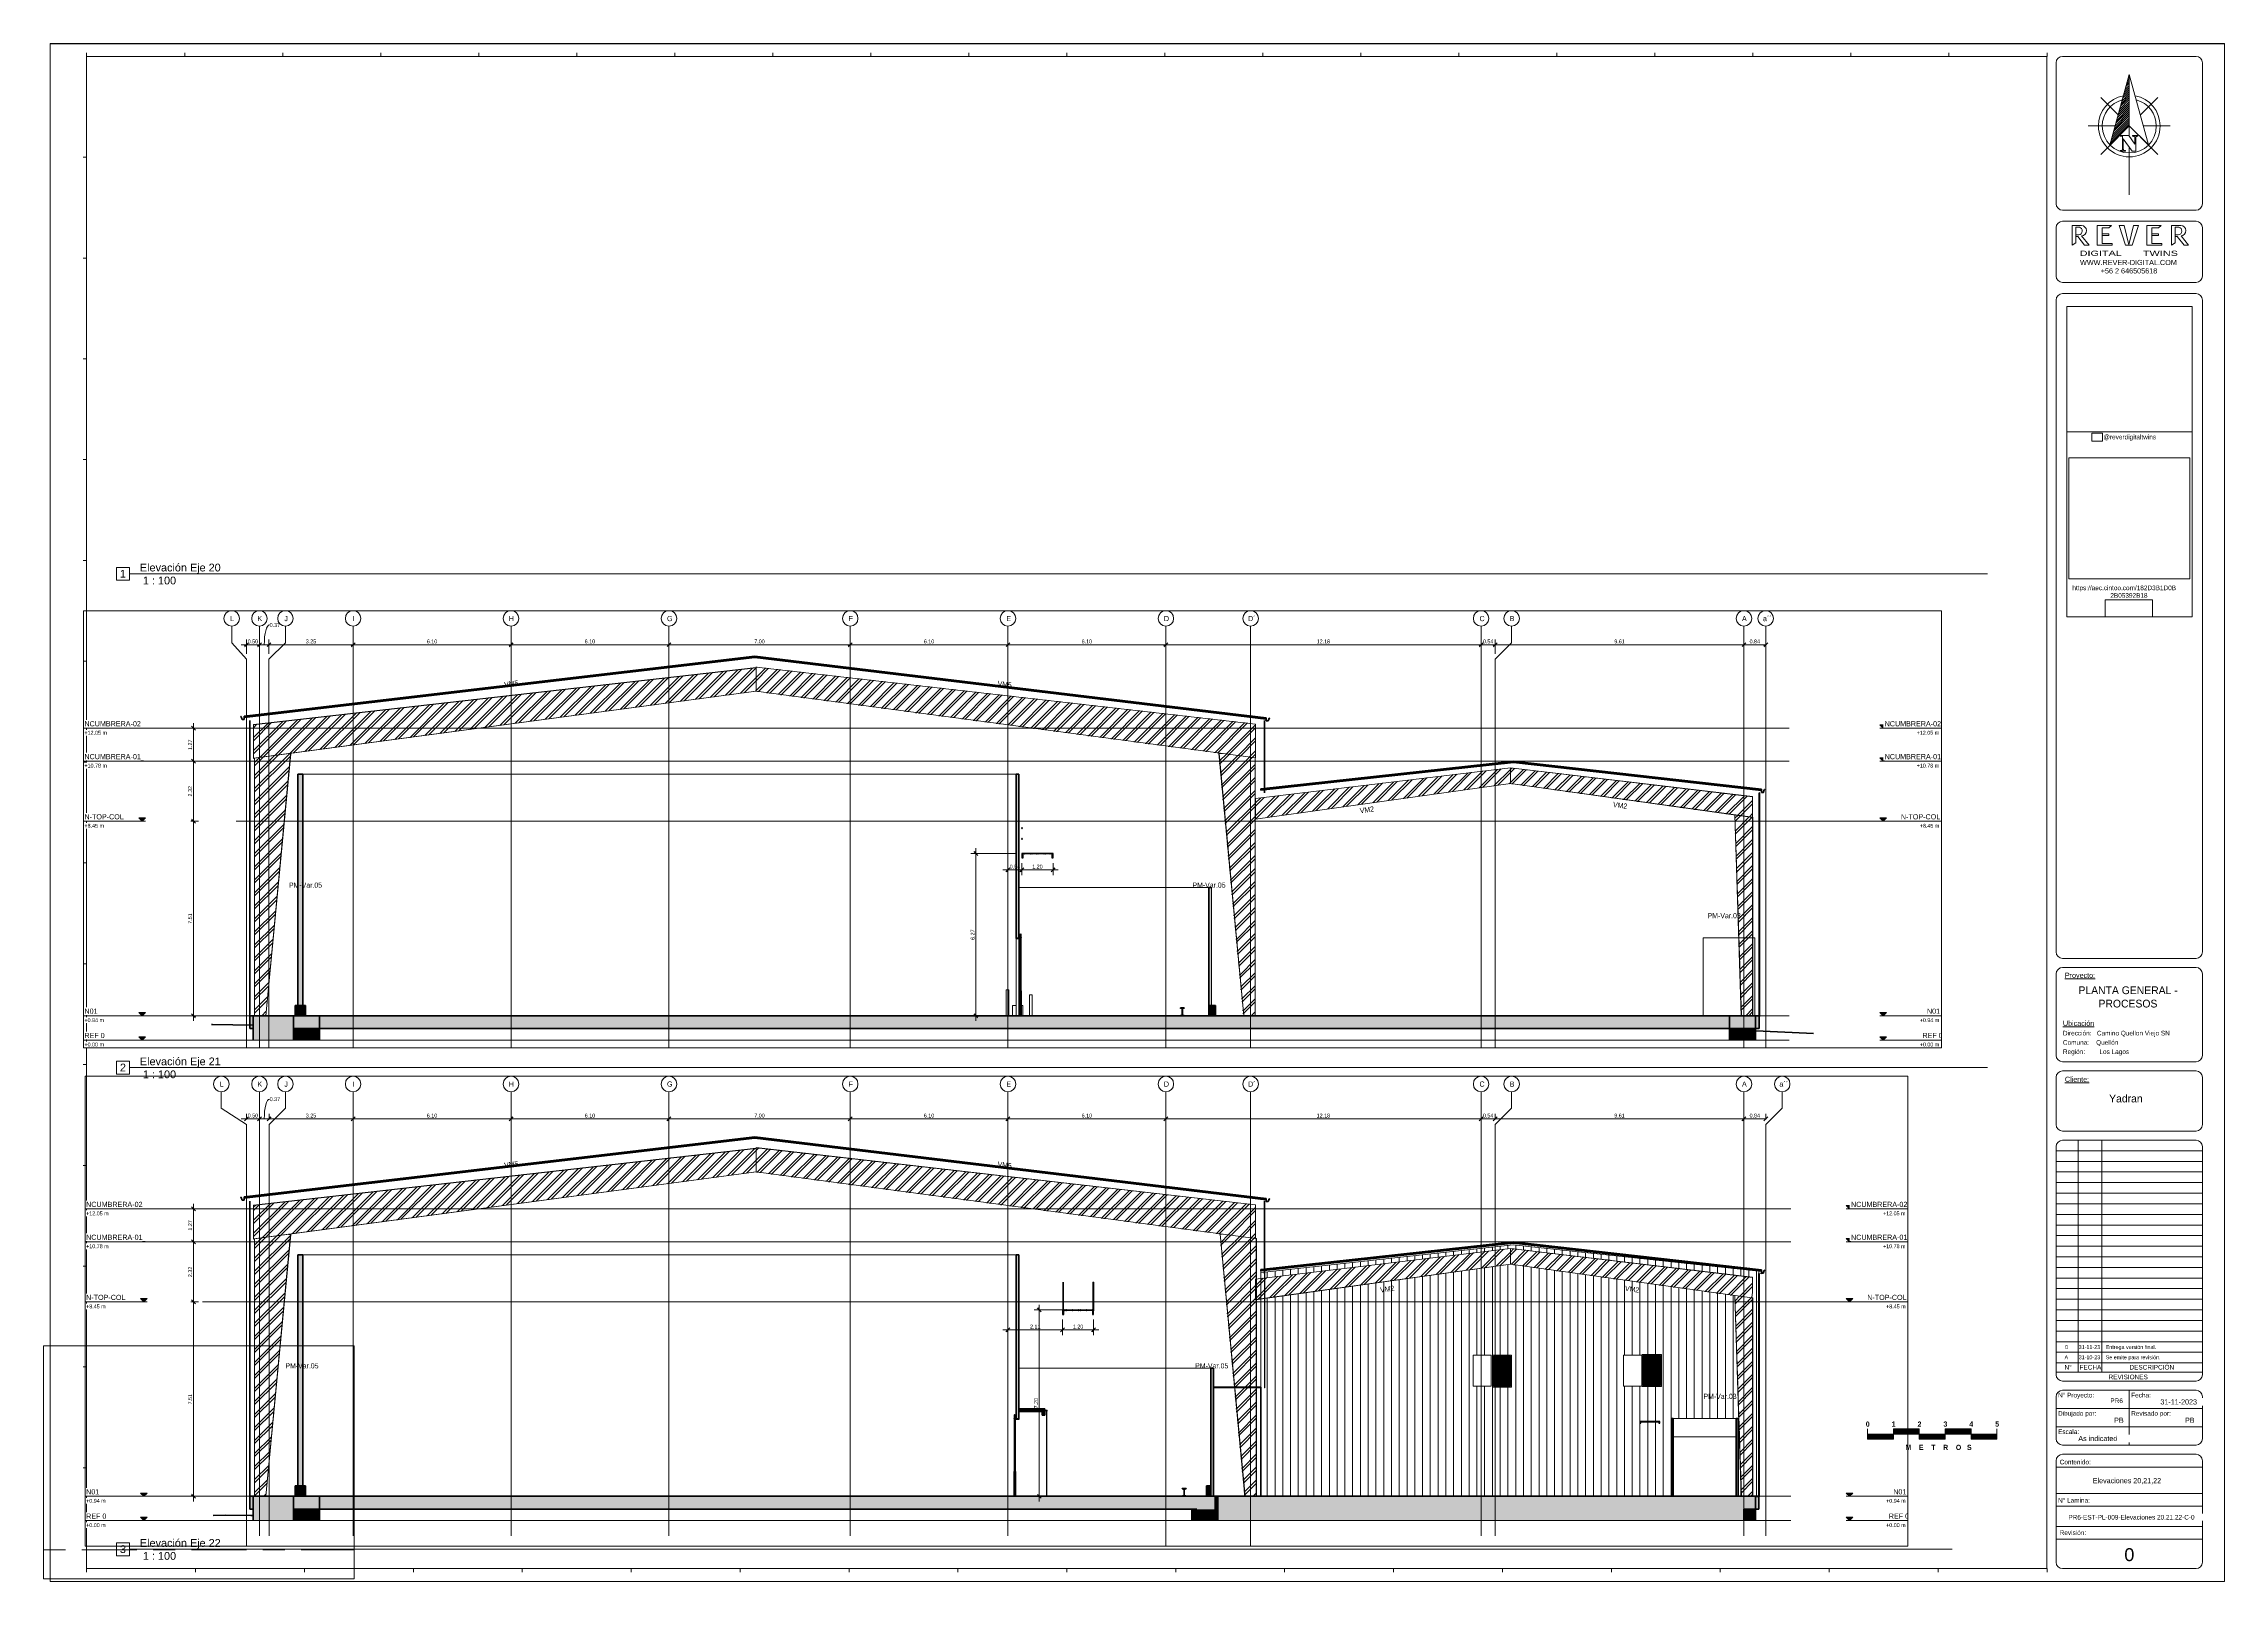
# Paper-space layout 'Layout1' of a CAD drawing. Header units: centimetres. Extents: x 0 to 84.3, y -0.1 to 59.3.
# The model-space entities are those that its viewports show. They can reach past a viewport. Long polylines and large blocks are cut down to what shows.
import ezdxf

# ---------------------------------------------------------------- set-up
doc = ezdxf.new("R2010")
doc.units = ezdxf.units.CM
for name, pattern in [('Centre', [3.175, 0.635, -0.475, 1.59, -0.475]), ('Dash', [0.635, 0.3175, -0.3175]), ('Grid Line', [2.2225, 1.27, -0.3175, 0.3175, -0.3175])]:
    doc.linetypes.add(name, pattern=pattern)
for name, color, linetype, lineweight in [('A-ANNO-DIMS', 7, 'Continuous', 9), ('A-ANNO-DIMS-100', 7, 'Continuous', 9), ('A-ANNO-NOTE', 7, 'Continuous', 9), ('A-CLNG', 7, 'Continuous', 9), ('A-DOOR', 7, 'Continuous', 9), ('A-FLOR', 7, 'Continuous', 9), ('A-FLOR-HRAL', 7, 'Continuous', 9), ('A-FLOR-LEVL', 7, 'Continuous', 9), ('A-FLOR-MCUT', 7, 'Continuous', 9), ('A-FLOR-PATT', 7, 'Continuous', 35), ('A-GENM', 7, 'Continuous', 9), ('A-GLAZ', 7, 'Continuous', 9), ('A-ROOF', 7, 'Continuous', 9), ('A-ROOF-MCUT', 7, 'Continuous', 35), ('A-ROOF-OTLN', 7, 'Continuous', 9), ('A-ROOF-PATT', 7, 'Continuous', 35), ('A-WALL', 7, 'Continuous', 9), ('A-WALL-PATT', 7, 'Continuous', 35), ('C-BLDG-PADS', 7, 'Continuous', 9), ('C-TOPO', 7, 'Continuous', 9), ('G-ANNO-REFR', 7, 'Dash', 18), ('G-ANNO-TEXT', 7, 'Continuous', 9), ('G-ANNO-TTLB', 7, 'Continuous', 18), ('G-ANNO-TTLB-THIN', 7, 'Continuous', 18), ('G-IMPT', 7, 'Continuous', 9), ('I-WALL', 7, 'Continuous', 9), ('M-EQPM', 7, 'Continuous', 9), ('S-BEAM', 7, 'Continuous', 9), ('S-BEAM-IDEN', 7, 'Continuous', 18), ('S-COLS', 7, 'Continuous', 9), ('S-COLS-IDEN', 7, 'Continuous', 9), ('S-GRID', 7, 'Continuous', 9), ('S-GRID-IDEN', 7, 'Continuous', 9)]:
    doc.layers.add(name, color=color, linetype=linetype, lineweight=lineweight)
doc.layers.add('G-ANNO-NPLT', color=7, linetype='Continuous', plot=False)
doc.styles.add('Arial', font='arial.ttf', dxfattribs={"width": 1.5, "height": 0.2})
doc.styles.add('Arial_1', font='arial.ttf', dxfattribs={"height": 0.2})
doc.styles.add('Arial_2', font='arial.ttf', dxfattribs={"height": 0.5})
doc.styles.add('Arial_3', font='arial.ttf', dxfattribs={"height": 0.3})
doc.styles.add('Century Gothic', font='GOTHIC.TTF', dxfattribs={"height": 20})
doc.styles.add('Century Gothic_1', font='GOTHIC.TTF', dxfattribs={"height": 15})
doc.styles.add('Century Gothic_2', font='GOTHIC.TTF', dxfattribs={"width": 0.8, "height": 20})
doc.styles.add('Century Gothic_3', font='GOTHIC.TTF', dxfattribs={"height": 9})
doc.styles.add('Century Gothic_4', font='GOTHIC.TTF', dxfattribs={"height": 0.18})
doc.styles.add('Century Gothic_5', font='GOTHIC.TTF', dxfattribs={"height": 0.2})
doc.styles.add('Century Gothic_6', font='GOTHIC.TTF', dxfattribs={"height": 0.15})
doc.styles.add('Century Gothic_7', font='GOTHIC.TTF', dxfattribs={"height": 0.3})
doc.styles.add('Century Gothic_B', font='GOTHICB.TTF', dxfattribs={"width": 0.8, "height": 0.2})
doc.styles.add('Saira Condensed', font='SairaCondensed-Regular.ttf', dxfattribs={"height": 20})
doc.dimstyles.new('FCA_N_Cotas_E100', dxfattribs={"dimscale": 30.48, "dimtxt": 15.662524, "dimasz": 0.492126, "dimexe": 0.656168, "dimexo": 0.656168, "dimgap": 0.032808, "dimtad": 1, "dimlfac": 0.01, "dimrnd": 0.01, "dimzin": 0, "dimdsep": 46, "dimtxsty": 'Century Gothic_1', "dimblk1": 'OBLIQUE', "dimblk2": 'OBLIQUE', "dimsah": 1, "dimcen": 0.09, "dimdle": 0.656168, "dimadec": 3, "dimazin": 2, "dimtfac": 1, "dimtdec": 4, "dimtix": 1, "dimtmove": 0, "dimatfit": 3, "dimfxl": 1, "dimtvp": 1, "dimtolj": 1, "dimtzin": 0, "dimarcsym": 2})
doc.dimstyles.new('FCA_N_Cotas_E100_1', dxfattribs={"dimscale": 30.48, "dimtxt": 15.662524, "dimasz": 0.492126, "dimexe": 0.656168, "dimexo": 0.656168, "dimgap": 0.032808, "dimtad": 1, "dimlfac": 0.01, "dimrnd": 0.01, "dimzin": 0, "dimdsep": 46, "dimtxsty": 'Century Gothic_1', "dimblk1": 'OBLIQUE', "dimblk2": 'OBLIQUE', "dimsah": 1, "dimcen": 0.09, "dimdle": 0.656168, "dimadec": 3, "dimazin": 2, "dimtfac": 1, "dimtdec": 4, "dimtix": 1, "dimtmove": 1, "dimatfit": 3, "dimfxl": 1, "dimtvp": 1, "dimtolj": 1, "dimtzin": 0, "dimarcsym": 2})
picture_1 = doc.add_image_def('image1.jpg', size_in_pixel=(275, 100))
picture_2 = doc.add_image_def('image2.png', size_in_pixel=(160, 160))
picture_3 = doc.add_image_def('image3.jpeg', size_in_pixel=(2000, 2000))
picture_4 = doc.add_image_def('image4.jpg', size_in_pixel=(434, 317))
pattern_1 = [(45, (8239.84, 0), (-25.14472, 25.14472), []), (45, (8239.84, 38.1), (-25.14472, 25.14472), [])]
pattern_2 = [(45, (16122.79, 0), (-25.14472, 25.14472), []), (45, (16122.79, 38.1), (-25.14472, 25.14472), [])]

# ---------------------------------------------------------------- blocks, each defined once
blk = doc.blocks.new('A_RVR_Viñeta A1-PR6-Sin croquis - REF-VIÑETA PAISAJISMO_dwg__X9-1872983-Elevaciones 20_21_22')
at = {"layer": 'G-IMPT', "lineweight": 18}
for p, q in [((14616, -41387), (14762, -41241)), ((14636, -41314), (14762, -41188)), ((14655, -41241), (14762, -41135)), ((14675, -41168), (14762, -41082)), ((14695, -41095), (14762, -41029)), ((14715, -41022), (14762, -40976)), ((14735, -40949), (14762, -40923)), ((14755, -40876), (14762, -40870)), ((14396, -42190), (14762, -41824)), ((14416, -42117), (14762, -41771)), ((14436, -42044), (14762, -41718)), ((14456, -41971), (14762, -41665)), ((14476, -41898), (14762, -41612)), ((14496, -41825), (14762, -41559)), ((14516, -41752), (14762, -41506)), ((14536, -41679), (14762, -41453)), ((14556, -41606), (14762, -41400)), ((14576, -41533), (14762, -41347)), ((14596, -41460), (14762, -41294)), ((14276, -42628), (14762, -42142)), ((14296, -42555), (14762, -42089)), ((14316, -42482), (14762, -42036)), ((14336, -42409), (14762, -41983)), ((14356, -42336), (14762, -41930)), ((14376, -42263), (14762, -41877))]:
    blk.add_line(p, q, dxfattribs=at)
blk = doc.blocks.new('A_RVR_Viñeta A1-PR6-Sin croquis - REF-VIÑETA PAISAJISMO_dwg_North_Arrow-41-1872985-Elevaciones 20_21_22')
at = {"layer": 'G-IMPT', "lineweight": 18}
for p, q in [((0, 1337), (0, -272)), ((-287, 287), (-737, 737)), ((287, 287), (737, 737)), ((-366, 0), (-1062, 0)), ((366, 0), (1062, 0)), ((-287, -287), (-737, -737)), ((0, -549), (0, -1783)), ((287, -287), (737, -737))]:
    blk.add_line(p, q, dxfattribs=at)
at = {"layer": 'G-IMPT', "lineweight": 18, "flags": 128}
for points in [[(-501, -496), (0, 1337), (500, -490), (0, 0)], [(-155, -593), (-155, -600), (-154, -607), (-153, -613), (-152, -617), (-151, -622), (-149, -626), (-147, -628), (-145, -630), (-142, -632), (-139, -633), (-134, -635), (-129, -636), (-123, -637), (-116, -638), (-108, -638), (-100, -638), (-100, -654), (-234, -654), (-234, -638), (-230, -638), (-223, -638), (-216, -638), (-209, -637), (-204, -636), (-199, -635), (-195, -633), (-191, -632), (-188, -630), (-186, -628), (-183, -626), (-181, -622), (-180, -618), (-178, -613), (-177, -607), (-176, -601), (-176, -595), (-176, -266), (-234, -266), (-234, -250), (-16, -250), (144, -471), (144, -314), (144, -307), (143, -300), (142, -294), (141, -289), (140, -285), (138, -281), (136, -278), (134, -276), (131, -274), (127, -272), (122, -270), (117, -269), (111, -268), (104, -267), (97, -266), (89, -266), (87, -266), (87, -250), (221, -250), (221, -266), (217, -266), (209, -266), (203, -267), (197, -268), (191, -269), (186, -270), (182, -271), (178, -273), (176, -275), (174, -277), (172, -280), (170, -285), (168, -289), (167, -294), (166, -300), (166, -307), (166, -314), (166, -654), (75, -654), (-155, -333)]]:
    blk.add_lwpolyline(points, close=True, dxfattribs=at)
at = {"layer": 'G-IMPT', "lineweight": 18}
for radius, start, end in [(800, 100.9232, 180), (700, 105.027, 180), (800, 360, 79.0768), (700, 360, 74.973), (800, 180, 360), (700, 180, 360)]:
    blk.add_arc((0, 0), radius, start, end, dxfattribs=at)
blk.add_blockref('A_RVR_Viñeta A1-PR6-Sin croquis - REF-VIÑETA PAISAJISMO_dwg__X9-1872983-Elevaciones 20_21_22', (-14762, 42189))
blk = doc.blocks.new('A_RVR_Viñeta A1-PR6-Sin croquis - REF-VIÑETA PAISAJISMO_dwg__U3-1872981-Elevaciones 20_21_22')
at = {"layer": 'G-IMPT', "lineweight": 18}
blk.add_line((0, 10), (0, -10), dxfattribs=at)
blk = doc.blocks.new('A_RVR_Viñeta A1-PR6-Sin croquis - REF-VIÑETA PAISAJISMO_dwg__U4-1872982-Elevaciones 20_21_22')
for p in [(0, 0), (596, 0), (1191, 0), (1787, 0), (2382, 0), (2978, 0), (3573, 0), (4169, 0), (4764, 0), (5360, 0), (5956, 0), (6551, 0), (7147, 0), (7742, 0), (8338, 0), (8933, 0), (9529, 0), (10124, 0), (10720, 0)]:
    blk.add_blockref('A_RVR_Viñeta A1-PR6-Sin croquis - REF-VIÑETA PAISAJISMO_dwg__U3-1872981-Elevaciones 20_21_22', p)
blk = doc.blocks.new('A_RVR_Viñeta A1-PR6-Sin croquis - REF-VIÑETA PAISAJISMO_dwg__U1-1872979-Elevaciones 20_21_22')
at = {"layer": 'G-IMPT', "lineweight": 18}
blk.add_line((0, 10), (0, -10), dxfattribs=at)
blk = doc.blocks.new('A_RVR_Viñeta A1-PR6-Sin croquis - REF-VIÑETA PAISAJISMO_dwg__U2-1872980-Elevaciones 20_21_22')
for p in [(0, 0), (536, 0), (1072, 0), (1608, 0), (2144, 0), (2680, 0), (3216, 0), (3752, 0), (4288, 0), (4824, 0), (5360, 0), (5896, 0), (6432, 0), (6968, 0), (7504, 0), (8040, 0), (8576, 0), (9112, 0), (9648, 0), (10184, 0), (10720, 0)]:
    blk.add_blockref('A_RVR_Viñeta A1-PR6-Sin croquis - REF-VIÑETA PAISAJISMO_dwg__U1-1872979-Elevaciones 20_21_22', p)
blk = doc.blocks.new('A_RVR_Viñeta A1-PR6-Sin croquis - A_RVR_Viñeta A1-PR6-Sin croquis-1871037-Elevaciones 20_21_22')
at = {"layer": 'G-ANNO-TTLB', "lineweight": 9}
for p, q in [((0.25, 59.315), (84.25, 59.315)), ((0.25, -0.1), (0.25, 59.315)), ((84.25, 59.315), (84.25, -0.1)), ((1.663, 58.82), (1.663, 0.395)), ((77.397, 58.82), (1.663, 58.82)), ((77.397, 0.395), (77.397, 58.82)), ((77.75, 53.126), (77.75, 58.573)), ((77.998, 58.82), (83.155, 58.82)), ((83.402, 58.573), (83.402, 53.126)), ((1.663, 54.925), (1.522, 54.925)), ((83.155, 52.879), (77.998, 52.879)), ((77.998, 52.452), (83.155, 52.452)), ((78.366, 52.287), (78.726, 52.287)), ((78.366, 51.527), (78.366, 52.287)), ((79.332, 52.287), (79.885, 52.287)), ((79.332, 51.527), (79.332, 52.287)), ((79.885, 52.287), (79.788, 52.203)), ((80.188, 52.287), (80.383, 52.287)), ((80.436, 51.527), (80.188, 52.287)), ((80.383, 52.287), (80.559, 51.545)), ((80.559, 51.545), (80.735, 52.287)), ((80.93, 52.287), (80.681, 51.527)), ((80.735, 52.287), (80.93, 52.287)), ((81.25, 52.287), (81.25, 51.527)), ((81.25, 51.527), (81.25, 52.287)), ((81.25, 52.287), (81.803, 52.287)), ((81.803, 52.287), (81.705, 52.203)), ((82.209, 52.287), (82.569, 52.287)), ((82.209, 51.527), (82.209, 52.287)), ((82.209, 52.287), (82.209, 51.527)), ((82.569, 52.287), (82.209, 52.287)), ((77.75, 50.332), (77.75, 52.205)), ((78.506, 51.621), (78.366, 51.527)), ((78.506, 52.223), (78.506, 51.621)), ((78.647, 52.223), (78.506, 52.223)), ((78.624, 51.924), (78.506, 51.924)), ((78.506, 51.863), (78.582, 51.863)), ((78.582, 51.863), (78.851, 51.527)), ((79.022, 51.527), (78.733, 51.888)), ((78.851, 51.527), (79.022, 51.527)), ((79.91, 51.527), (79.332, 51.527)), ((79.523, 52.203), (79.523, 51.593)), ((79.788, 52.203), (79.523, 52.203)), ((79.523, 51.96), (79.789, 51.96)), ((79.789, 51.895), (79.523, 51.895)), ((79.523, 51.593), (79.91, 51.593)), ((79.789, 51.96), (79.789, 51.895)), ((79.91, 51.593), (79.91, 51.527)), ((80.681, 51.527), (80.436, 51.527)), ((81.828, 51.527), (81.25, 51.527)), ((81.441, 52.203), (81.441, 51.593)), ((81.705, 52.203), (81.441, 52.203)), ((81.441, 51.96), (81.707, 51.96)), ((81.707, 51.895), (81.441, 51.895)), ((81.441, 51.593), (81.828, 51.593)), ((81.707, 51.96), (81.707, 51.895)), ((81.828, 51.593), (81.828, 51.527)), ((82.35, 51.621), (82.209, 51.527)), ((82.35, 52.223), (82.35, 51.621)), ((82.49, 52.223), (82.35, 52.223)), ((82.468, 51.924), (82.35, 51.924)), ((82.35, 51.863), (82.426, 51.863)), ((82.426, 51.863), (82.695, 51.527)), ((82.576, 51.888), (82.866, 51.527)), ((82.695, 51.527), (82.866, 51.527)), ((83.402, 52.205), (83.402, 50.332)), ((1.663, 51.03), (1.522, 51.03)), ((83.155, 50.085), (77.998, 50.085)), ((77.75, 24.219), (77.75, 49.407)), ((83.155, 49.654), (77.998, 49.654)), ((83.402, 49.407), (83.402, 24.219)), ((1.663, 47.135), (1.522, 47.135)), ((1.663, 43.24), (1.522, 43.24)), ((1.663, 39.345), (1.522, 39.345)), ((1.663, 35.45), (1.522, 35.45)), ((1.663, 31.555), (1.522, 31.555)), ((1.663, 27.66), (1.522, 27.66)), ((1.663, 23.765), (1.522, 23.765)), ((77.998, 23.972), (83.155, 23.972)), ((77.998, 23.619), (83.155, 23.619)), ((77.75, 20.225), (77.75, 23.372)), ((83.402, 23.372), (83.402, 20.225)), ((1.663, 19.87), (1.522, 19.87)), ((77.75, 17.548), (77.75, 19.378)), ((77.998, 19.978), (83.155, 19.978)), ((77.998, 19.625), (83.155, 19.625)), ((83.402, 19.378), (83.402, 17.548)), ((83.155, 17.301), (77.998, 17.301)), ((83.155, 16.947), (77.998, 16.947)), ((78.598, 7.989), (78.598, 16.947)), ((79.517, 7.989), (79.517, 16.947)), ((77.75, 16.7), (77.75, 7.883)), ((83.402, 16.538), (77.75, 16.538)), ((83.402, 16.128), (77.75, 16.128)), ((83.402, 7.883), (83.402, 16.7)), ((1.663, 15.975), (1.522, 15.975)), ((83.402, 15.718), (77.75, 15.718)), ((83.402, 15.308), (77.75, 15.308)), ((83.402, 14.898), (77.75, 14.898)), ((83.402, 14.489), (77.75, 14.489)), ((83.402, 14.079), (77.75, 14.079)), ((83.402, 13.669), (77.75, 13.669)), ((83.402, 13.259), (77.75, 13.259)), ((83.402, 12.85), (77.75, 12.85)), ((1.663, 12.08), (1.522, 12.08)), ((83.402, 12.44), (77.75, 12.44)), ((83.402, 12.03), (77.75, 12.03)), ((83.402, 11.62), (77.75, 11.62)), ((83.402, 11.211), (77.75, 11.211)), ((83.402, 10.801), (77.75, 10.801)), ((83.402, 10.391), (77.75, 10.391)), ((83.402, 9.981), (77.75, 9.981)), ((83.402, 9.572), (77.75, 9.572)), ((83.402, 9.162), (77.75, 9.162)), ((83.402, 8.752), (77.75, 8.752)), ((1.663, 8.185), (1.522, 8.185)), ((77.75, 8.342), (83.402, 8.342)), ((83.402, 7.989), (77.75, 7.989)), ((77.998, 7.636), (83.155, 7.636)), ((77.75, 5.411), (77.75, 7.035)), ((77.998, 7.283), (83.155, 7.283)), ((80.576, 7.283), (80.576, 5.163)), ((83.402, 7.035), (83.402, 5.411)), ((77.75, 6.576), (83.402, 6.576)), ((77.75, 5.87), (83.402, 5.87)), ((83.155, 5.163), (77.998, 5.163)), ((1.663, 4.29), (1.522, 4.29)), ((77.75, 4.563), (77.75, 0.642)), ((83.402, 4.315), (77.75, 4.315)), ((83.155, 4.81), (77.998, 4.81)), ((83.402, 0.642), (83.402, 4.563)), ((83.402, 3.295), (77.75, 3.295)), ((83.402, 2.8), (77.75, 2.8)), ((83.402, 2.025), (77.75, 2.025)), ((83.402, 1.53), (77.75, 1.53)), ((1.663, 0.395), (77.397, 0.395)), ((77.998, 0.395), (83.155, 0.395)), ((84.25, -0.1), (0.25, -0.1))]:
    blk.add_line(p, q, dxfattribs=at)
for centre, radius, start, end in [((77.998, 58.573), 0.247, 90, 180), ((83.155, 58.573), 0.247, 0, 90), ((77.998, 53.126), 0.247, 180, 270), ((83.155, 53.126), 0.247, 270, 0), ((77.998, 52.205), 0.247, 90, 180), ((78.72, 52.087), 0.2, 273.74692, 88.23868), ((82.563, 52.087), 0.2, 273.74692, 88.23868), ((83.155, 52.205), 0.247, 0, 90), ((78.609, 52.076), 0.152, 275.61019, 75.75727), ((82.453, 52.076), 0.152, 275.61019, 75.75727), ((77.998, 50.332), 0.247, 180, 270), ((83.155, 50.332), 0.247, 270, 0), ((77.998, 49.407), 0.247, 90, 180), ((83.155, 49.407), 0.247, 0, 90), ((77.998, 24.219), 0.247, 180, 270), ((77.998, 23.372), 0.247, 90, 180), ((83.155, 24.219), 0.247, 270, 0), ((83.155, 23.372), 0.247, 0, 90), ((77.998, 20.225), 0.247, 180, 270), ((83.155, 20.225), 0.247, 270, 0), ((77.998, 19.378), 0.247, 90, 180), ((83.155, 19.378), 0.247, 0, 90), ((77.998, 17.548), 0.247, 180, 270), ((77.998, 16.7), 0.247, 90, 180), ((83.155, 17.548), 0.247, 270, 0), ((83.155, 16.7), 0.247, 0, 90), ((77.998, 7.883), 0.247, 180, 270), ((83.155, 7.883), 0.247, 270, 0), ((77.998, 7.035), 0.247, 90, 180), ((83.155, 7.035), 0.247, 0, 90), ((77.998, 5.411), 0.247, 180, 270), ((83.155, 5.411), 0.247, 270, 0), ((77.998, 4.563), 0.247, 90, 180), ((83.155, 4.563), 0.247, 0, 90), ((77.998, 0.642), 0.247, 180, 270), ((83.155, 0.642), 0.247, 270, 0)]:
    blk.add_arc(centre, radius, start, end, dxfattribs=at)
at = {"layer": 'G-ANNO-TTLB-THIN'}
for p, q in [((0.25, 59.3), (0.25, -0.1)), ((84.25, 59.3), (0.25, 59.3)), ((84.25, -0.1), (84.25, 59.3)), ((0.25, -0.1), (84.25, -0.1))]:
    blk.add_line(p, q, dxfattribs=at)
for name, p, xscale, yscale, zscale in [('A_RVR_Viñeta A1-PR6-Sin croquis - REF-VIÑETA PAISAJISMO_dwg__U2-1872980-Elevaciones 20_21_22', (1.663, 58.891), 0.007064760302774262, 0.007064760302774262, 0.007064760302774262), ('A_RVR_Viñeta A1-PR6-Sin croquis - REF-VIÑETA PAISAJISMO_dwg_North_Arrow-41-1872985-Elevaciones 20_21_22', (80.576, 56.132), 0.001490088404423272, 0.001490088404423272, 0.001490088404423272)]:
    blk.add_blockref(name, p, dxfattribs=dict(xscale=xscale, yscale=yscale, zscale=zscale))
at = {"extrusion": (0, 0, -1), "xscale": 0.007064760302774262, "yscale": 0.007064760302774262, "zscale": -0.007064760302774262, "rotation": 180}
blk.add_blockref('A_RVR_Viñeta A1-PR6-Sin croquis - REF-VIÑETA PAISAJISMO_dwg__U4-1872982-Elevaciones 20_21_22', (-1.663, 0.324), dxfattribs=at)
at = {"layer": 'G-ANNO-TTLB', "lineweight": 9, "attachment_point": 1}
for s, insert, char_height, width, style in [('WWW.REVER-DIGITAL.COM   ', (78.673, 50.958), 0.2, 4.82616, 'Arial_1'), ('DIGITAL       TWINS', (78.659, 51.314), 0.2, 4.7019, 'Arial'), ('+56 2 646505618', (79.473, 50.634), 0.2, 2.70169, 'Arial_1'), ('\\L Proyecto:', (78.012, 23.417), 0.2, 1.68354, 'Century Gothic_5'), ('\\LUbicación', (78.012, 21.561), 0.2, 1.71561, 'Century Gothic_5'), ('Dirección:   Camino Quellon Viejo SN', (78.012, 21.173), 0.18, 5.31519, 'Century Gothic_4'), ('Comuna:    Quellón', (78.012, 20.814), 0.18, 2.81392, 'Century Gothic_4'), ('Región:        Los Lagos', (78.012, 20.455), 0.18, 3.09451, 'Century Gothic_4'), ('\\L Cliente:', (78.012, 19.399), 0.2, 1.3789, 'Century Gothic_5'), ('A ', (78.075, 8.633), 0.15, 0.23249, 'Century Gothic_6'), ('0 ', (78.095, 9.028), 0.15, 0.20844, 'Century Gothic_6'), ('31-11-23 ', (78.622, 9.028), 0.15, 1.11435, 'Century Gothic_6'), ('31-10-23 ', (78.622, 8.633), 0.15, 1.11435, 'Century Gothic_6'), ('Se emite para revisión.', (79.666, 8.633), 0.15, 2.84599, 'Century Gothic_6'), ('Entrega versión final.', (79.666, 9.028), 0.15, 2.59747, 'Century Gothic_6'), ('N° ', (78.073, 8.264), 0.18, 0.39283, 'Century Gothic_4'), ('FECHA ', (78.653, 8.264), 0.18, 1.02616, 'Century Gothic_4'), ('REVISIONES', (79.774, 7.889), 0.18, 1.61941, 'Century Gothic_4'), ('DESCRIPCIÓN', (80.583, 8.264), 0.18, 1.9962, 'Century Gothic_4'), ('N° Proyecto:', (77.824, 7.186), 0.18, 1.77173, 'Century Gothic_4'), ('PR6', (79.845, 6.969), 0.18, 0.5211, 'Century Gothic_4'), ('Fecha:', (80.65, 7.186), 0.18, 0.99409, 'Century Gothic_4'), ('Dibujado por:', (77.824, 6.48), 0.18, 1.96413, 'Century Gothic_4'), ('Revisado por:', (80.65, 6.48), 0.18, 1.9481, 'Century Gothic_4'), ('Escala:', (77.824, 5.773), 0.18, 1.01013, 'Century Gothic_4'), ('Contenido:', (77.887, 4.602), 0.18, 1.61941, 'Century Gothic_4'), ('N° Lamina:', (77.824, 3.121), 0.18, 1.55527, 'Century Gothic_4'), ('Revisión:', (77.887, 1.873), 0.18, 1.2346, 'Century Gothic_4')]:
    blk.add_mtext(s, dxfattribs=dict(at, insert=insert, char_height=char_height, width=width, style=style))
at = {"layer": 'G-ANNO-TTLB', "lineweight": 9, "insert": (80.384, 1.184), "char_height": 0.5, "width": 0.56118, "attachment_point": 1, "style": 'Arial_2', "bg_fill": 3, "box_fill_scale": 1.25, "bg_fill_color": 256, "bg_fill_true_color": 13158600, "bg_fill_transparency": 0}
blk.add_mtext('0 ', dxfattribs=at)
blk = doc.blocks.new('Viewport - 3mm-1116248-Elevaciones 20_21_22')
at = {"layer": 'G-ANNO-TTLB', "lineweight": 9}
for p, q in [((-0.5, -0.25), (-0.5, 0.25)), ((-0.5, 0.25), (0, 0.25)), ((0, 0.25), (0, -0.25)), ((0, -0.25), (-0.5, -0.25))]:
    blk.add_line(p, q, dxfattribs=at)
blk = doc.blocks.new('2017-FL-Escala gráfica - 2017-FL-Escala gráfica-1875032-Elevaciones 20_21_22')
at = {"layer": 'A-ANNO-NOTE'}
for points in [[(1, 0), (1, -0.2), (0, -0.2), (0, 0)], [(2, 0.2), (2, 0), (1, 0), (1, 0.2)], [(3, -0.2), (2, -0.2), (2, 0), (3, 0)], [(3, 0), (3, 0.2), (4, 0.2), (4, 0)], [(5, -0.2), (4, -0.2), (4, 0), (5, 0)]]:
    blk.add_hatch(color=256, dxfattribs=at).paths.add_polyline_path(points)
for p, q in [((0, 0.2), (0, -0.2)), ((1, 0), (0, 0)), ((0, 0), (0, -0.2)), ((2, 0.2), (1, 0.2)), ((1, 0.2), (1, 0)), ((1, 0), (2, 0)), ((1, -0.2), (1, 0)), ((2, 0), (2, 0.2)), ((3, 0), (2, 0)), ((2, 0), (2, -0.2)), ((4, 0.2), (3, 0.2)), ((3, 0.2), (3, 0)), ((3, 0), (4, 0)), ((3, -0.2), (3, 0)), ((4, 0), (4, 0.2)), ((5, 0), (4, 0)), ((4, 0), (4, -0.2)), ((5, 0.2), (5, -0.2)), ((5, -0.2), (5, 0)), ((0, -0.2), (1, -0.2)), ((2, -0.2), (3, -0.2)), ((4, -0.2), (5, -0.2))]:
    blk.add_line(p, q, dxfattribs=at)
at = {"layer": 'A-ANNO-NOTE', "char_height": 0.2, "attachment_point": 1, "style": 'Century Gothic_B', "bg_fill": 3, "box_fill_scale": 1.25, "bg_fill_color": 256, "bg_fill_true_color": 13158600, "bg_fill_transparency": 0}
for s, insert, width in [('\\fCentury Gothic|b1|i0|c0|p34|;\\W.8;0', (-0.064, 0.489), 0.15392), ('\\fCentury Gothic|b1|i0|c0|p34|;\\W.8;1', (0.936, 0.489), 0.15392), ('\\fCentury Gothic|b1|i0|c0|p34|;\\W.8;2', (1.936, 0.489), 0.15392), ('\\fCentury Gothic|b1|i0|c0|p34|;\\W.8;3', (2.936, 0.489), 0.15392), ('\\fCentury Gothic|b1|i0|c0|p34|;\\W.8;4', (3.936, 0.489), 0.15392), ('\\fCentury Gothic|b1|i0|c0|p34|;\\W.8;5', (4.936, 0.489), 0.15392), ('M    E    T    R    O   S', (1.468, -0.411), 2.50127)]:
    blk.add_mtext(s, dxfattribs=dict(at, insert=insert, width=width))
blk = doc.blocks.new('Doors-Door-sets- LAHET-LAH010005 - 2_10 x 3_00-1584137-Elevación Eje 21')
at = {"layer": 'A-DOOR', "color": 254, "lineweight": 25, "true_color": 0xcccccc}
for p, q in [((-3108.44, 408.98), (-3108.69, 408.98)), ((-3112.37, 408.14), (-3112.37, 407.22)), ((-3111.39, 408.28), (-3112.23, 408.28)), ((-3112.09, 407.48), (-3112.09, 408.08)), ((-3112.09, 408.08), (-3111.39, 408.08)), ((-3111.39, 408.08), (-3111.39, 408.28)), ((-3108.89, 408.28), (-3109.49, 408.28)), ((-3109.49, 408.28), (-3109.49, 408.08)), ((-3109.49, 408.08), (-3108.89, 408.08)), ((-3108.89, 408.71), (-3108.89, 408.28)), ((-3108.89, 408.08), (-3108.89, 407.48)), ((-3107.97, 407.08), (-3108.25, 408.81)), ((-3112.23, 407.08), (-3108.99, 407.08)), ((-3108.89, 407.48), (-3112.09, 407.48)), ((-3108.77, 406.87), (-3108.77, 403.51)), ((-3107.97, 402.76), (-3107.97, 407.08)), ((-3110.87, 403.66), (-3112.27, 402.46)), ((-3110.38, 403.66), (-3110.87, 403.66)), ((-3108.98, 402.46), (-3110.38, 403.66)), ((-3108.77, 403.51), (-3108.98, 402.46)), ((-3112.27, 402.46), (-3112.37, 402.46)), ((-3112.37, 402.46), (-3112.37, 400.86)), ((-3108.27, 400.86), (-3107.97, 402.76)), ((-3116.27, 401), (-3116.39, 401)), ((-3116.39, 401), (-3116.19, 399.99)), ((-3116.07, 400), (-3116.27, 401)), ((-3116.19, 399.99), (-3116.19, 392.22)), ((-3116.07, 392.1), (-3116.07, 400)), ((-3112.37, 400.86), (-3112.59, 400.66)), ((-3112.52, 400.48), (-3108.12, 400.48)), ((-3108.06, 400.65), (-3108.27, 400.86)), ((-3126.52, 397), (-3126.82, 396)), ((-3126.7, 396), (-3126.4, 397)), ((-3126.4, 397), (-3126.52, 397)), ((-3107.77, 396.64), (-3113.42, 396.64)), ((-3126.82, 396), (-3126.82, 392.1)), ((-3126.7, 392.22), (-3126.7, 396)), ((-3113.57, 396.15), (-3115.07, 396.15)), ((-3115.05, 396), (-3113.72, 396)), ((-3113.72, 396), (-3113.72, 393.8)), ((-3113.57, 396.48), (-3113.57, 395.08)), ((-3113.57, 395.3), (-3113.57, 396.15)), ((-3107.72, 395.45), (-3113.4, 395.45)), ((-3113.4, 395.45), (-3113.4, 97.95)), ((-3113.37, 395.84), (-3113.37, 396.37)), ((-3113.07, 395.84), (-3113.37, 395.84)), ((-3113.37, 395.38), (-3113.37, 395.69)), ((-3113.37, 395.69), (-3113.13, 395.69)), ((-3113.31, 396.43), (-3108.18, 396.44)), ((-3113.07, 395.75), (-3113.07, 395.84)), ((-3108.12, 395.84), (-3108.42, 395.84)), ((-3108.42, 395.84), (-3108.42, 395.74)), ((-3108.36, 395.69), (-3108.12, 395.69)), ((-3108.12, 396.39), (-3108.12, 395.84)), ((-3107.97, 395.83), (-3107.97, 396.33)), ((-3107.92, 396.38), (-3107.77, 396.38)), ((-3107.72, 396.33), (-3107.72, 394.7)), ((-3107.72, 97.95), (-3107.72, 395.45)), ((-3107.57, 394.89), (-3107.57, 396.44)), ((-3112.93, 395.04), (-3113.57, 395.3)), ((-3113.57, 395.08), (-3113.37, 395.08)), ((-3113.57, 394.49), (-3112.93, 394.75)), ((-3113.37, 394.58), (-3113.57, 394.58)), ((-3113.57, 394.58), (-3113.57, 393.38)), ((-3113.57, 393.65), (-3113.57, 394.49)), ((-3112.67, 395.38), (-3113.37, 395.38)), ((-3113.37, 395.08), (-3113.37, 395.23)), ((-3113.37, 395.23), (-3112.78, 395.23)), ((-3113.37, 394.43), (-3113.37, 394.58)), ((-3112.78, 394.44), (-3113.37, 394.43)), ((-3112.91, 394.22), (-3112.84, 394.3)), ((-3112.84, 394.3), (-3112.76, 394.22)), ((-3112.72, 395.17), (-3112.72, 394.5)), ((-3112.57, 394.38), (-3112.57, 395.28)), ((-3107.62, 394.67), (-3107.57, 394.89)), ((-3115.07, 393.65), (-3113.57, 393.65)), ((-3113.72, 393.8), (-3115.05, 393.8)), ((-3113.48, 393.28), (-3113.39, 393.28)), ((-3113.39, 393.28), (-3113.39, 394.28)), ((-3113.39, 394.28), (-3113.15, 394.28)), ((-3113.15, 394.28), (-3113.15, 393.79)), ((-3113.15, 393.79), (-3113, 393.64)), ((-3113.03, 394.22), (-3112.97, 394.28)), ((-3113.03, 393.83), (-3113.03, 394.22)), ((-3112.92, 393.72), (-3113.03, 393.83)), ((-3112.97, 394.28), (-3112.91, 394.22)), ((-3112.76, 394.22), (-3112.7, 394.28)), ((-3116.29, 392.12), (-3126.6, 392.12)), ((-3126.72, 392), (-3116.17, 392)), ((-3113.7, 190.09), (-3113.7, 100.09)), ((-3113.4, 190.09), (-3113.7, 190.09)), ((-3113.4, 100.09), (-3113.4, 190.09)), ((-3107.42, 190.09), (-3107.72, 190.09)), ((-3107.72, 190.09), (-3107.72, 100.09)), ((-3107.42, 100.09), (-3107.42, 190.09)), ((-3113.7, 100.09), (-3113.4, 100.09)), ((-3113.57, 100.73), (-3113.57, 99.52)), ((-3113.39, 100.82), (-3113.48, 100.82)), ((-3113.39, 99.82), (-3113.39, 100.82)), ((-3113, 100.47), (-3113.15, 100.32)), ((-3113.15, 100.32), (-3113.15, 99.82)), ((-3113.03, 100.27), (-3112.92, 100.38)), ((-3113.03, 99.88), (-3113.03, 100.27)), ((-3107.72, 100.09), (-3107.42, 100.09)), ((-3107.57, 100.09), (-3107.57, 97.49)), ((-3113.57, 99.52), (-3113.37, 99.52)), ((-3113.37, 99.02), (-3113.57, 99.02)), ((-3113.57, 99.02), (-3113.57, 97.63)), ((-3113.15, 99.82), (-3113.39, 99.82)), ((-3113.37, 99.52), (-3113.37, 99.67)), ((-3113.37, 99.67), (-3112.78, 99.67)), ((-3113.37, 98.87), (-3113.37, 99.02)), ((-3112.78, 98.87), (-3113.37, 98.87)), ((-3112.97, 99.82), (-3113.03, 99.88)), ((-3112.91, 99.88), (-3112.97, 99.82)), ((-3112.84, 99.81), (-3112.91, 99.88)), ((-3112.76, 99.88), (-3112.84, 99.81)), ((-3112.7, 99.82), (-3112.76, 99.88)), ((-3112.72, 99.61), (-3112.72, 98.93)), ((-3112.57, 98.82), (-3112.57, 99.72)), ((-3107.72, 99.41), (-3107.72, 97.77)), ((-3107.57, 99.22), (-3107.62, 99.43)), ((-3107.57, 97.67), (-3107.57, 99.22)), ((-3107.17, 98.09), (-3107.17, 99.69)), ((-3113.4, 97.95), (-3107.72, 97.95)), ((-3113.37, 98.42), (-3113.37, 98.72)), ((-3113.37, 98.72), (-3112.67, 98.72)), ((-3113.13, 98.42), (-3113.37, 98.42)), ((-3113.37, 97.73), (-3113.37, 98.27)), ((-3113.37, 98.27), (-3113.07, 98.27)), ((-3113.07, 98.27), (-3113.07, 98.36)), ((-3108.42, 98.36), (-3108.42, 98.27)), ((-3108.42, 98.27), (-3108.12, 98.27)), ((-3108.12, 98.42), (-3108.36, 98.42)), ((-3108.12, 98.27), (-3108.12, 97.72)), ((-3107.97, 97.77), (-3107.97, 98.27)), ((-3106.47, 97.29), (-3107.17, 98.09)), ((-3113.27, 97.49), (-3113.66, 94.49)), ((-3113.42, 97.47), (-3107.77, 97.47)), ((-3108.18, 97.66), (-3113.31, 97.67)), ((-3110.64, 97.49), (-3113.27, 97.49)), ((-3113.27, 94.79), (-3112.76, 97.09)), ((-3112.76, 97.09), (-3112.76, 95.39)), ((-3111.36, 97.29), (-3112.56, 97.29)), ((-3112.56, 97.29), (-3110.64, 97.29)), ((-3112.56, 95.39), (-3112.56, 97)), ((-3112.47, 97.09), (-3111.36, 97.09)), ((-3110.64, 97.29), (-3110.64, 97.49)), ((-3106.98, 97.29), (-3108.24, 95.69)), ((-3107.57, 97.49), (-3108.07, 97.49)), ((-3108.07, 97.49), (-3108.07, 97.34)), ((-3108.07, 97.34), (-3106.98, 97.29)), ((-3107.77, 97.72), (-3107.92, 97.72)), ((-3107.89, 95.49), (-3106.47, 97.29))]:
    blk.add_line(p, q, dxfattribs=at)
at = {"layer": 'A-DOOR', "color": 254, "true_color": 0xe5e5e5}
for p, q in [((-3112.26, 406.05), (-3112.26, 403.79)), ((-3111.75, 406.05), (-3112.26, 406.05)), ((-3111.75, 403.79), (-3111.75, 406.05)), ((-3108.82, 406.55), (-3110.38, 405.94)), ((-3110.38, 405.94), (-3110.38, 403.59)), ((-3108.82, 406.55), (-3108.82, 403.18)), ((-3112.26, 405.03), (-3112.66, 405.03)), ((-3112.66, 405.03), (-3112.66, 404.47)), ((-3112.66, 404.47), (-3112.26, 404.47)), ((-3110.38, 405.03), (-3111.75, 405.03)), ((-3111.75, 404.47), (-3110.38, 404.47)), ((-3112.26, 403.79), (-3113.11, 402.35)), ((-3112.6, 402.35), (-3111.75, 403.79)), ((-3110.17, 403.47), (-3108.88, 402.97)), ((-3113.11, 402.35), (-3113.11, 396.63)), ((-3112.6, 398.63), (-3112.6, 402.35)), ((-3109.44, 398.63), (-3109.44, 400.48)), ((-3107.99, 400.48), (-3108.12, 400.48)), ((-3107.99, 400.48), (-3107.99, 398.63)), ((-3107.99, 398.63), (-3112.6, 398.63)), ((-3107.99, 396.64), (-3107.99, 398.63)), ((-3115.05, 393.8), (-3115.05, 396)), ((-3113.13, 395.69), (-3113.37, 395.69)), ((-3113.13, 395.45), (-3113.13, 395.69)), ((-3113.07, 395.45), (-3113.07, 395.75)), ((-3108.42, 395.74), (-3108.42, 395.45)), ((-3108.12, 395.69), (-3108.36, 395.69)), ((-3108.12, 395.69), (-3108.12, 395.84)), ((-3107.77, 396.38), (-3107.92, 396.38)), ((-3116.07, 394.9), (-3116.07, 97.47)), ((-3107.57, 394.89), (-3107.62, 394.67)), ((-3107.57, 190.09), (-3107.57, 394.89)), ((-3115.07, 393.65), (-3115.07, 97.47)), ((-3113.57, 393.38), (-3113.57, 190.09)), ((-3126.82, 392.1), (-3126.82, 94)), ((-3126.7, 392), (-3126.7, 392.22)), ((-3116.19, 392), (-3116.19, 392.22)), ((-3116.07, 94), (-3116.07, 392.1)), ((-3113.57, 99.02), (-3113.57, 99.52)), ((-3115.62, 97.47), (-3115.07, 97.47)), ((-3113.57, 97.47), (-3115.07, 97.47)), ((-3113.57, 97.47), (-3113.57, 97.63)), ((-3106.86, 96.5), (-3108.46, 94.9)), ((-3105.95, 96.5), (-3106.86, 96.5)), ((-3104.06, 94.89), (-3105.95, 96.5)), ((-3108.46, 94.9), (-3108.46, 94)), ((-3108.16, 94), (-3108.16, 94.6)), ((-3108.16, 94.6), (-3104.36, 94.6)), ((-3104.36, 94.6), (-3104.36, 94)), ((-3104.06, 94), (-3104.06, 94.89))]:
    blk.add_line(p, q, dxfattribs=at)
at = {"layer": 'A-DOOR', "color": 254, "lineweight": 25, "true_color": 0xcccccc}
for centre, radius, start, end in [((-3108.7, 408.77), 0.208, 89.3533, 198.3162), ((-3108.44, 408.78), 0.198, 8.9726, 89.3533), ((-3112.23, 408.14), 0.141, 90, 180), ((-3112.23, 407.22), 0.141, 180, 270), ((-3108.99, 406.87), 0.212, 0, 90), ((-3112.52, 400.58), 0.103, 133.3468, 270), ((-3108.12, 400.58), 0.0991, 270, 46.6532), ((-3113.42, 396.48), 0.156, 90, 180), ((-3107.77, 396.44), 0.196, 0, 90), ((-3114.78, 394.9), 1.28, 102.9983, 257.0017), ((-3114.78, 394.9), 1.13, 103.4892, 256.5108), ((-3113.31, 396.37), 0.0607, 90.0822, 180), ((-3113.13, 395.75), 0.0575, 264.523, 360), ((-3108.36, 395.74), 0.0565, 180, 269.6364), ((-3108.18, 396.39), 0.057, 0.1818, 90.0822), ((-3108.12, 395.83), 0.146, 269.6364, 359.776), ((-3107.92, 396.33), 0.0508, 90, 179.776), ((-3107.77, 396.33), 0.0499, 0.1202, 90), ((-3112.97, 394.9), 0.15, 285.2981, 74.7019), ((-3112.78, 395.17), 0.0612, 360, 90), ((-3112.78, 394.5), 0.0612, 270, 0), ((-3112.67, 394.38), 0.104, 255.1831, 0), ((-3112.67, 395.28), 0.1, 0, 90), ((-3107.67, 394.69), 0.05, 163.6477, 346.3523), ((-3113.48, 393.38), 0.0939, 180, 270), ((-3112.95, 393.67), 0.0599, 210.3449, 59.6551), ((-3126.72, 392.1), 0.1, 180, 270), ((-3126.6, 392.22), 0.1, 180.0256, 270), ((-3116.29, 392.22), 0.1, 270, 359.9875), ((-3116.17, 392.1), 0.1, 270, 0), ((-3113.48, 100.73), 0.0939, 90, 180), ((-3112.95, 100.44), 0.0599, 300.3449, 149.6551), ((-3107.57, 99.69), 0.4, 0, 90), ((-3112.78, 99.61), 0.0612, 0, 90), ((-3112.78, 98.93), 0.0612, 270, 0), ((-3112.67, 99.72), 0.104, 360, 104.8169), ((-3107.67, 99.42), 0.05, 13.6477, 196.3523), ((-3113.31, 97.73), 0.0607, 180, 269.9178), ((-3113.13, 98.36), 0.0575, 0, 95.477), ((-3112.67, 98.82), 0.1, 270, 360), ((-3108.36, 98.36), 0.0565, 90.3636, 180), ((-3108.12, 98.27), 0.146, 0.224, 90.3636), ((-3107.92, 97.77), 0.0508, 180.224, 270), ((-3107.77, 97.77), 0.0499, 270, 359.8798), ((-3113.42, 97.63), 0.156, 180, 270), ((-3112.56, 97.09), 0.2, 90, 180), ((-3112.56, 97.09), 0.2, 90, 180), ((-3112.34, 96.87), 0.255, 121.7199, 148.2801), ((-3111.36, 97.19), 0.1, 270, 90), ((-3108.18, 97.72), 0.057, 269.9178, 359.8182), ((-3107.77, 97.67), 0.196, 270, 0), ((-3108.07, 95.58), 0.2, 149.2065, 330.7935), ((-3113.27, 94.39), 0.4, 165, 90), ((-3113.27, 94.38), 0.35, 0, 180), ((-3113.27, 94.38), 0.35, 180, 0), ((-3112.66, 95.39), 0.1, 180, 0)]:
    blk.add_arc(centre, radius, start, end, dxfattribs=at)
at = {"layer": 'A-DOOR', "color": 254, "true_color": 0xe5e5e5}
for points, knots in [([(-3113.57, 396.48), (-3113.57, 396.49), (-3113.57, 396.51), (-3113.56, 396.54), (-3113.55, 396.56), (-3113.54, 396.58), (-3113.53, 396.59), (-3113.51, 396.6), (-3113.49, 396.62), (-3113.48, 396.62), (-3113.45, 396.63), (-3113.43, 396.64), (-3113.42, 396.64)], [-1, -1, -1, -1, -0.833333, -0.75, -0.666667, -0.583333, -0.5, -0.416667, -0.333333, -0.25, -0.166667, 0, 0, 0, 0]), ([(-3107.77, 396.64), (-3107.75, 396.64), (-3107.72, 396.63), (-3107.69, 396.62), (-3107.67, 396.61), (-3107.65, 396.6), (-3107.63, 396.58), (-3107.61, 396.56), (-3107.6, 396.55), (-3107.6, 396.53), (-3107.59, 396.52), (-3107.57, 396.48), (-3107.57, 396.46), (-3107.57, 396.44)], [-1, -1, -1, -1, -0.833333, -0.75, -0.666667, -0.583333, -0.5, -0.416667, -0.375, -0.333333, -0.25, -0.166667, 0, 0, 0, 0]), ([(-3115.07, 393.65), (-3115.17, 393.67), (-3115.32, 393.72), (-3115.5, 393.83), (-3115.63, 393.93), (-3115.74, 394.04), (-3115.84, 394.16), (-3115.92, 394.29), (-3115.98, 394.44), (-3116.03, 394.59), (-3116.06, 394.74), (-3116.07, 394.9), (-3116.06, 395.05), (-3116.03, 395.21), (-3115.98, 395.36), (-3115.92, 395.5), (-3115.84, 395.63), (-3115.74, 395.76), (-3115.63, 395.87), (-3115.5, 395.96), (-3115.32, 396.07), (-3115.17, 396.12), (-3115.07, 396.15)], [0, 0, 0, 0, 0.090909, 0.136364, 0.181818, 0.227273, 0.272727, 0.318182, 0.363636, 0.409091, 0.454545, 0.5, 0.545455, 0.590909, 0.636364, 0.681818, 0.727273, 0.772727, 0.818182, 0.863636, 0.909091, 1, 1, 1, 1]), ([(-3113.07, 395.75), (-3113.07, 395.74), (-3113.07, 395.73), (-3113.08, 395.71), (-3113.09, 395.7), (-3113.11, 395.69), (-3113.13, 395.69), (-3113.13, 395.69)], [-1, -1, -1, -1, -0.785714, -0.642857, -0.5, -0.285714, 0, 0, 0, 0]), ([(-3108.36, 395.69), (-3108.37, 395.69), (-3108.39, 395.69), (-3108.41, 395.7), (-3108.41, 395.72), (-3108.42, 395.73), (-3108.42, 395.74), (-3108.42, 395.74)], [-1, -1, -1, -1, -0.666667, -0.5, -0.333333, -0.166667, 0, 0, 0, 0]), ([(-3107.97, 395.83), (-3107.97, 395.82), (-3107.97, 395.8), (-3107.98, 395.77), (-3107.99, 395.75), (-3108, 395.74), (-3108.01, 395.73), (-3108.03, 395.72), (-3108.04, 395.71), (-3108.06, 395.7), (-3108.09, 395.69), (-3108.11, 395.69), (-3108.12, 395.69)], [-1, -1, -1, -1, -0.857143, -0.714286, -0.642857, -0.571429, -0.5, -0.428571, -0.357143, -0.285714, -0.142857, 0, 0, 0, 0]), ([(-3107.94, 396.38), (-3107.94, 396.38), (-3107.95, 396.37), (-3107.96, 396.36), (-3107.96, 396.36)], [-0.75, -0.75, -0.75, -0.75, -0.5, -0.3333333, -0.3333333, -0.3333333, -0.3333333]), ([(-3107.73, 396.36), (-3107.73, 396.37), (-3107.74, 396.37), (-3107.75, 396.38), (-3107.77, 396.38), (-3107.77, 396.38)], [-0.625, -0.625, -0.625, -0.625, -0.4583333, -0.25, 0, 0, 0, 0]), ([(-3107.62, 394.67), (-3107.62, 394.67), (-3107.63, 394.66), (-3107.64, 394.65), (-3107.65, 394.64), (-3107.68, 394.63), (-3107.7, 394.64), (-3107.71, 394.65), (-3107.72, 394.66), (-3107.72, 394.67), (-3107.72, 394.68)], [-1, -1, -1, -1, -0.9134615, -0.8269231, -0.6923077, -0.5384615, -0.4230769, -0.3076923, -0.2307692, -0.1538462, -0.1538462, -0.1538462, -0.1538462]), ([(-3126.72, 392), (-3126.73, 392), (-3126.75, 392), (-3126.77, 392.01), (-3126.79, 392.03), (-3126.8, 392.04), (-3126.81, 392.05), (-3126.81, 392.06), (-3126.82, 392.08), (-3126.82, 392.09), (-3126.82, 392.1)], [-1, -1, -1, -1, -0.833333, -0.666667, -0.5, -0.416667, -0.333333, -0.25, -0.166667, 0, 0, 0, 0]), ([(-3126.6, 392.12), (-3126.61, 392.12), (-3126.63, 392.12), (-3126.65, 392.13), (-3126.67, 392.15), (-3126.68, 392.16), (-3126.69, 392.17), (-3126.69, 392.18), (-3126.69, 392.19), (-3126.7, 392.2)], [0, 0, 0, 0, 0.1666667, 0.3333333, 0.4583333, 0.5833333, 0.6666667, 0.75, 0.8333333, 0.8333333, 0.8333333, 0.8333333]), ([(-3116.2, 392.2), (-3116.2, 392.19), (-3116.2, 392.18), (-3116.21, 392.17), (-3116.21, 392.16), (-3116.22, 392.15), (-3116.24, 392.13), (-3116.27, 392.12), (-3116.28, 392.12), (-3116.29, 392.12)], [0.1666667, 0.1666667, 0.1666667, 0.1666667, 0.25, 0.3333333, 0.4166667, 0.5, 0.6666667, 0.8333333, 1, 1, 1, 1]), ([(-3116.17, 392), (-3116.16, 392), (-3116.14, 392), (-3116.12, 392.01), (-3116.1, 392.02), (-3116.09, 392.04), (-3116.08, 392.05), (-3116.08, 392.06), (-3116.07, 392.08), (-3116.07, 392.09), (-3116.07, 392.1)], [0, 0, 0, 0, 0.166667, 0.333333, 0.458333, 0.583333, 0.666667, 0.75, 0.833333, 1, 1, 1, 1])]:
    blk.add_open_spline(points, degree=3, knots=knots, dxfattribs=at)
for points in [[(-3113.33, 396.43), (-3113.33, 396.43), (-3113.34, 396.43), (-3113.35, 396.42), (-3113.36, 396.4), (-3113.37, 396.39), (-3113.37, 396.39)], [(-3108.13, 396.42), (-3108.14, 396.42), (-3108.14, 396.43), (-3108.15, 396.44), (-3108.16, 396.44)]]:
    blk.add_open_spline(points, degree=3, dxfattribs=at)
blk = doc.blocks.new('M_S Shapes - 150 x 300-1672294-Elevación Eje 21')
at = {"layer": 'S-BEAM', "true_color": 0xcccccc}
h = blk.add_hatch(dxfattribs=at)
h.set_pattern_fill('FP_8', color=254, style=0, pattern_type=2)
h.set_pattern_definition([(45, (0, 0), (-25.1447, 25.1447), []), (45, (0, 38.1), (-25.1447, 25.1447), [])])
h.paths.add_polyline_path([(-2492.65, 94), (-2477.65, 94), (-2477.65, 94.43), (-2478.01, 95.14), (-2478.38, 95.3), (-2483.49, 96.2), (-2484.15, 96.68), (-2484.52, 97.41), (-2484.56, 97.82), (-2484.52, 120.59), (-2484.15, 121.32), (-2483.49, 121.8), (-2483.09, 121.92), (-2478.01, 122.86), (-2477.86, 123), (-2477.65, 123.57), (-2477.65, 124), (-2492.65, 124), (-2492.65, 123.57), (-2492.29, 122.86), (-2491.91, 122.7), (-2486.81, 121.8), (-2486.15, 121.32), (-2485.78, 120.59), (-2485.73, 120.18), (-2485.78, 97.41), (-2486.15, 96.68), (-2486.81, 96.2), (-2487.2, 96.08), (-2492.29, 95.14), (-2492.44, 95), (-2492.65, 94.43)])
at = {"layer": 'S-BEAM', "color": 254, "lineweight": 35, "true_color": 0xcccccc}
for p, q in [((-2492.65, 124), (-2492.65, 123.57)), ((-2477.65, 124), (-2492.65, 124)), ((-2477.65, 123.57), (-2477.65, 124)), ((-2491.91, 122.7), (-2487.2, 121.92)), ((-2483.09, 121.92), (-2478.38, 122.7)), ((-2485.73, 120.18), (-2485.73, 97.82)), ((-2484.56, 97.82), (-2484.56, 120.18)), ((-2487.2, 96.08), (-2491.91, 95.3)), ((-2478.38, 95.3), (-2483.09, 96.08)), ((-2492.65, 94.43), (-2492.65, 94)), ((-2477.65, 94), (-2477.65, 94.43)), ((-2492.65, 94), (-2477.65, 94))]:
    blk.add_line(p, q, dxfattribs=at)
at = {"layer": 'S-BEAM', "color": 254, "true_color": 0xcccccc}
blk.add_line((-2477.38, 124), (-2477.65, 124), dxfattribs=at)
at = {"layer": 'S-BEAM', "color": 254, "lineweight": 35, "true_color": 0xcccccc, "flags": 128}
for points in [[(-2492.65, 123.57), (-2492.62, 123.37), (-2492.55, 123.17), (-2492.44, 123), (-2492.29, 122.86), (-2492.11, 122.76), (-2491.91, 122.7)], [(-2478.38, 122.7), (-2478.19, 122.76), (-2478.01, 122.86), (-2477.86, 123), (-2477.74, 123.17), (-2477.67, 123.37), (-2477.65, 123.57)], [(-2487.2, 121.92), (-2486.81, 121.8), (-2486.45, 121.6), (-2486.15, 121.32), (-2485.92, 120.98), (-2485.78, 120.59), (-2485.73, 120.18)], [(-2484.56, 120.18), (-2484.52, 120.59), (-2484.37, 120.98), (-2484.15, 121.32), (-2483.85, 121.6), (-2483.49, 121.8), (-2483.09, 121.92)], [(-2485.73, 97.82), (-2485.78, 97.41), (-2485.92, 97.02), (-2486.15, 96.68), (-2486.45, 96.4), (-2486.81, 96.2), (-2487.2, 96.08)], [(-2483.09, 96.08), (-2483.49, 96.2), (-2483.85, 96.4), (-2484.15, 96.68), (-2484.37, 97.02), (-2484.52, 97.41), (-2484.56, 97.82)], [(-2491.91, 95.3), (-2492.11, 95.24), (-2492.29, 95.14), (-2492.44, 95), (-2492.55, 94.83), (-2492.62, 94.63), (-2492.65, 94.43)], [(-2477.65, 94.43), (-2477.67, 94.63), (-2477.74, 94.83), (-2477.86, 95), (-2478.01, 95.14), (-2478.19, 95.24), (-2478.38, 95.3)]]:
    blk.add_lwpolyline(points, dxfattribs=at)
blk = doc.blocks.new('RVR_Bolardo proteccion-01 - RVR_Bolardo proteccion-01-1960200-Elevación Eje 21')
at = {"layer": 'A-GENM', "color": 254, "true_color": 0xe5e5e5}
for p, q in [((-3075.01, 174.53), (-3075.01, 94.96)), ((-3075.01, 174.53), (-3069.95, 174.53)), ((-3069.95, 174.53), (-3064.89, 174.53)), ((-3064.89, 94.96), (-3064.89, 174.53)), ((-3079.47, 94.96), (-3060.42, 94.96)), ((-3079.47, 94.96), (-3079.47, 94)), ((-3060.42, 94.96), (-3060.42, 94))]:
    blk.add_line(p, q, dxfattribs=at)
blk = doc.blocks.new('RVR_Bolardo - RVR_Bolardo-1693657-Elevación Eje 21')
at = {"layer": 'A-GENM', "color": 254, "true_color": 0xe5e5e5}
for p, q in [((-3165.91, 193.48), (-3165.91, 94.96)), ((-3165.91, 193.48), (-3160.85, 193.48)), ((-3160.85, 193.48), (-3155.79, 193.48)), ((-3155.79, 94.96), (-3155.79, 193.48)), ((-3171.23, 94.96), (-3150.47, 94.96)), ((-3171.23, 94), (-3171.23, 94.96)), ((-3150.47, 94.96), (-3150.47, 94))]:
    blk.add_line(p, q, dxfattribs=at)
blk = doc.blocks.new('PQ_RVR_ARQ-01_ZZ_ZZ_MO_T_A_rvt-2-Elevación Eje 21')
at = {"layer": 'A-ROOF-PATT', "lineweight": 9, "true_color": 0xeaeaea}
for points in [[(-2160.92, 1240.19), (-2160.92, 1245.23), (-4136.82, 1483.43), (-6109.62, 1250.83), (-6109.62, 1245.8), (-4136.83, 1478.39), (-2201.85, 1245.13)], [(-247.86, 964.05), (-247.86, 969.08), (-1206.17, 1077.33), (-2182.34, 970.51), (-2182.34, 965.48), (-1206.18, 1072.3), (-281.82, 967.88)]]:
    blk.add_hatch(color=254, dxfattribs=at).paths.add_polyline_path(points)
at = {"layer": 'A-WALL', "true_color": 0xeaeaea}
h = blk.add_hatch(color=254, dxfattribs=at)
h.paths.add_polyline_path([(-325.77, -0.1), (-325.77, 44), (-370.77, 44), (-370.77, -0.1)])
h.paths.add_polyline_path([(-315.77, -0.1), (-270.77, -0.1), (-270.77, 44), (-315.77, 44)])
at = {"layer": 'A-WALL-PATT', "lineweight": 9, "true_color": 0xeaeaea}
for points in [[(-6087.71, 99), (-6087.71, 1234.51), (-6088.21, 1234.51), (-6088.21, 99)], [(-2167.96, 955.53), (-2167.46, 955.53), (-2167.46, 1234.51), (-2167.96, 1234.51), (-2167.96, 991.58)], [(-5902.73, 134), (-5882.73, 134), (-5882.73, 1027), (-5902.73, 1027), (-5902.73, 794.1)], [(-3116.79, 394), (-3116.4, 394), (-3116.4, 1027), (-3126.4, 1027), (-3126.4, 394)], [(-255.51, 96.5), (-255.51, 955.53), (-256.01, 955.53), (-256.01, 96.5)], [(-2372.9, 134), (-2372.9, 588.8), (-2382.9, 588.8), (-2382.9, 134)], [(-5872.73, 94), (-5872.73, 134), (-5912.73, 134), (-5912.73, 94)], [(-2367.34, 94), (-2357.02, 94), (-2357.02, 134), (-2382.02, 134), (-2382.02, 94)], [(-6086.96, 94), (-6086.96, 99), (-6089.46, 99), (-6089.46, 94), (-6087.71, 94)], [(-256.01, 91.5), (-254.26, 91.5), (-254.26, 96.5), (-256.76, 96.5), (-256.76, 94), (-256.01, 94)]]:
    blk.add_hatch(color=254, dxfattribs=at).paths.add_polyline_path(points)
at = {"layer": 'A-WALL-PATT', "lineweight": 9, "true_color": 0xf2f2f2}
h = blk.add_hatch(dxfattribs=at)
h.set_pattern_fill('FP_12', style=0, pattern_type=2)
h.set_pattern_definition([(90, (-256.012, 0), (-0.05687, 3e-18), [])])
edge = h.paths.add_edge_path()
edge.add_line((-256.07, 96.5), (-256.01, 96.5))
edge.add_line((-256.01, 96.5), (-256.07, 794.1))
at = {"layer": 'A-WALL-PATT', "lineweight": 9, "true_color": 0xe5e5e5}
h = blk.add_hatch(dxfattribs=at)
h.set_pattern_fill('FP_13', color=254, style=0, pattern_type=2)
h.set_pattern_definition([(90, (-2372.647, 0), (-0.30691, 2e-17), [])])
h.paths.add_polyline_path([(-2372.9, 134), (-2372.59, 134), (-2372.59, 588.8), (-2372.9, 588.8), (-2372.9, 198.45)])
at = {"layer": 'A-CLNG', "color": 254, "lineweight": 18, "true_color": 0xe5e5e5}
for p, q in [((-3126.4, 1027), (-5882.73, 1027)), ((-2380.84, 588.8), (-3116.4, 588.8))]:
    blk.add_line(p, q, dxfattribs=at)
at = {"layer": 'A-FLOR', "color": 254, "lineweight": 35, "true_color": 0xcccccc}
for p, q in [((-270.77, 94), (-5918.32, 94)), ((-5918.32, 94), (-5918.32, 44)), ((-270.77, 44), (-270.77, 94)), ((-5918.32, 44), (-270.77, 44))]:
    blk.add_line(p, q, dxfattribs=at)
at = {"layer": 'A-ROOF', "color": 254, "lineweight": 35, "true_color": 0xcccccc}
for p, q in [((-4136.82, 1483.43), (-6109.62, 1250.83)), ((-2160.92, 1245.23), (-4136.82, 1483.43)), ((-6109.62, 1245.8), (-4136.83, 1478.39)), ((-4136.83, 1478.39), (-2160.92, 1240.19)), ((-6109.62, 1250.83), (-6109.62, 1245.8)), ((-2160.92, 1240.19), (-2160.92, 1245.23)), ((-1206.17, 1077.33), (-2182.34, 970.51)), ((-247.86, 969.08), (-1206.17, 1077.33)), ((-2182.34, 965.48), (-1206.18, 1072.3)), ((-1206.18, 1072.3), (-247.86, 964.05)), ((-2182.34, 970.51), (-2182.34, 965.48)), ((-247.86, 964.05), (-247.86, 969.08))]:
    blk.add_line(p, q, dxfattribs=at)
at = {"layer": 'A-ROOF-MCUT', "color": 254, "true_color": 0xcccccc}
for p, q in [((-6109.62, 1250.83), (-6109.94, 1250.83)), ((-6109.94, 1250.83), (-6109.94, 1238.66)), ((-6109.62, 1238.34), (-6109.62, 1250.83)), ((-6120.85, 1249.56), (-6122.12, 1249.56)), ((-6122.12, 1249.56), (-6122.12, 1248.29)), ((-6121.8, 1248.61), (-6121.8, 1249.24)), ((-6121.8, 1249.24), (-6120.85, 1249.24)), ((-6120.85, 1249.24), (-6120.85, 1249.56)), ((-6122.12, 1248.29), (-6120.85, 1248.29)), ((-6120.61, 1248.61), (-6121.8, 1248.61)), ((-6120.85, 1248.29), (-6117.04, 1238.34)), ((-6116.8, 1238.66), (-6120.61, 1248.61)), ((-2160.6, 1245.23), (-2160.92, 1245.23)), ((-2160.92, 1245.23), (-2160.92, 1232.74)), ((-2160.6, 1233.06), (-2160.6, 1245.23)), ((-2148.42, 1243.96), (-2149.69, 1243.96)), ((-2149.69, 1243.96), (-2149.69, 1243.64)), ((-2149.69, 1243.64), (-2148.74, 1243.64)), ((-2148.74, 1243.64), (-2148.74, 1243.01)), ((-2148.42, 1242.69), (-2148.42, 1243.96)), ((-2149.93, 1243.01), (-2153.74, 1233.06)), ((-2153.5, 1232.74), (-2149.69, 1242.69)), ((-2148.74, 1243.01), (-2149.93, 1243.01)), ((-2149.69, 1242.69), (-2148.42, 1242.69)), ((-6117.04, 1238.34), (-6109.62, 1238.34)), ((-6109.94, 1238.66), (-6116.8, 1238.66)), ((-2160.92, 1232.74), (-2153.5, 1232.74)), ((-2153.74, 1233.06), (-2160.6, 1233.06)), ((-247.54, 969.08), (-247.86, 969.08)), ((-247.86, 969.08), (-247.86, 956.59)), ((-247.54, 956.91), (-247.54, 969.08)), ((-235.36, 967.81), (-236.63, 967.81)), ((-236.63, 967.81), (-236.63, 967.49)), ((-236.63, 967.49), (-235.67, 967.49)), ((-235.67, 967.49), (-235.67, 966.86)), ((-235.36, 966.54), (-235.36, 967.81)), ((-236.86, 966.86), (-240.67, 956.91)), ((-240.44, 956.59), (-236.63, 966.54)), ((-235.67, 966.86), (-236.86, 966.86)), ((-236.63, 966.54), (-235.36, 966.54)), ((-247.86, 956.59), (-240.44, 956.59)), ((-240.67, 956.91), (-247.54, 956.91))]:
    blk.add_line(p, q, dxfattribs=at)
at = {"layer": 'A-WALL', "color": 254, "lineweight": 35, "true_color": 0xcccccc}
for p, q in [((-6087.71, 1234.51), (-6088.21, 1234.51)), ((-6088.21, 1234.51), (-6088.21, 99)), ((-6087.71, 99), (-6087.71, 1234.51)), ((-2167.96, 1234.51), (-2167.96, 955.53)), ((-2167.46, 1234.51), (-2167.96, 1234.51)), ((-2167.46, 955.53), (-2167.46, 1234.51)), ((-2167.96, 955.53), (-2167.46, 955.53)), ((-255.51, 955.53), (-256.01, 955.53)), ((-256.01, 955.53), (-256.01, 96.5)), ((-255.51, 96.5), (-255.51, 955.53)), ((-2382.9, 588.8), (-2382.9, 134)), ((-2372.9, 588.8), (-2382.9, 588.8)), ((-5872.73, 134), (-5912.73, 134)), ((-5912.73, 134), (-5912.73, 94)), ((-5872.73, 94), (-5872.73, 134)), ((-2382.9, 134), (-2372.9, 134)), ((-2372.9, 134), (-2382.02, 134)), ((-2382.02, 134), (-2382.02, 94)), ((-2357.02, 134), (-2372.9, 134)), ((-2357.02, 94), (-2357.02, 134)), ((-6088.21, 99), (-6087.71, 99)), ((-256.01, 96.5), (-255.51, 96.5)), ((-5918.32, 94), (-6074.25, 94)), ((-6074.25, 94), (-6074.25, -0.1)), ((-5818.32, 94), (-5918.32, 94)), ((-5918.32, 94), (-5918.32, -0.1)), ((-5918.32, -0.1), (-5918.32, 94)), ((-5912.73, 94), (-5872.73, 94)), ((-5818.32, -0.1), (-5818.32, 94)), ((-2382.02, 94), (-2357.02, 94)), ((-370.77, 94), (-370.77, -0.1)), ((-270.77, 94), (-370.77, 94)), ((-270.77, -0.1), (-270.77, 94))]:
    blk.add_line(p, q, dxfattribs=at)
at = {"layer": 'A-WALL', "color": 254, "true_color": 0xcccccc}
for p, q in [((-256.01, 955.53), (-256.07, 955.53)), ((-472.75, 94), (-472.75, 394.86)), ((-472.75, 394.86), (-465.25, 394.86)), ((-273.19, 394.86), (-465.25, 394.86)), ((-273.19, 94), (-273.19, 394.86)), ((-3141.4, 94), (-3141.4, 134)), ((-3141.4, 134), (-3126.72, 134)), ((-3116.17, 134), (-3115.62, 134)), ((-3107.42, 134), (-3101.4, 134)), ((-3101.4, 134), (-3101.4, 94)), ((-6089.46, 99), (-6089.46, 94)), ((-6086.96, 99), (-6089.46, 99)), ((-6086.96, 94), (-6086.96, 99)), ((-256.01, 96.5), (-256.76, 96.5)), ((-254.26, 96.5), (-256.01, 96.5)), ((-254.26, 91.5), (-254.26, 96.5)), ((-6089.46, 94), (-6086.96, 94)), ((-256.76, 91.5), (-254.26, 91.5))]:
    blk.add_line(p, q, dxfattribs=at)
at = {"layer": 'A-WALL', "color": 254, "lineweight": 18, "true_color": 0xcccccc}
for p, q in [((-256.82, 96.5), (-256.76, 96.5)), ((-256.82, 91.5), (-256.76, 91.5))]:
    blk.add_line(p, q, dxfattribs=at)
at = {"layer": 'C-BLDG-PADS', "color": 254, "lineweight": 18, "true_color": 0xdadada}
for p, q in [((-270.77, 0), (-5918.32, 0)), ((-5918.32, 0), (-5918.32, -0.1)), ((-270.77, -0.1), (-270.77, 0))]:
    blk.add_line(p, q, dxfattribs=at)
at = {"layer": 'C-TOPO', "color": 254, "lineweight": 70, "true_color": 0xdadada}
for p, q in [((-6231.6, 60.5), (-6235.47, 60.16)), ((-6074.25, 56.87), (-6231.6, 60.5)), ((-270.77, 35.48), (-269.07, 35.43)), ((-269.07, 35.43), (-74, 26.63)), ((-74, 26.63), (-46.46, 25.41))]:
    blk.add_line(p, q, dxfattribs=at)
at = {"layer": 'C-TOPO', "color": 254, "true_color": 0xdadada}
for p, q in [((-6231.6, 60.5), (-6235.47, 60.16)), ((-6231.6, 60.5), (-6074.25, 56.87)), ((-269.07, 35.43), (-270.77, 35.48)), ((-74, 26.63), (-269.07, 35.43)), ((-46.46, 25.41), (-74, 26.63))]:
    blk.add_line(p, q, dxfattribs=at)
at = {"layer": 'I-WALL', "color": 254, "lineweight": 35, "true_color": 0xcccccc}
for p, q in [((-5882.73, 1027), (-5902.73, 1027)), ((-5902.73, 1027), (-5902.73, 134)), ((-5882.73, 134), (-5882.73, 1027)), ((-3116.4, 1027), (-3126.4, 1027)), ((-3126.4, 1027), (-3126.4, 394)), ((-3116.4, 394), (-3116.4, 1027)), ((-3126.4, 394), (-3116.4, 394)), ((-5902.73, 134), (-5882.73, 134))]:
    blk.add_line(p, q, dxfattribs=at)
at = {"layer": 'I-WALL', "color": 254, "true_color": 0xcccccc}
for p, q in [((-3126.4, 392.12), (-3126.4, 394)), ((-3116.4, 394), (-3116.4, 392.12))]:
    blk.add_line(p, q, dxfattribs=at)
at = {"layer": 'A-DOOR', "color": 254, "lineweight": 70, "true_color": 0xdadada}
blk.add_blockref('Doors-Door-sets- LAHET-LAH010005 - 2_10 x 3_00-1584137-Elevación Eje 21', (0, 0), dxfattribs=at)
at = {"layer": 'A-GENM', "color": 254, "lineweight": 70, "true_color": 0xdadada}
for name in ['RVR_Bolardo - RVR_Bolardo-1693657-Elevación Eje 21', 'RVR_Bolardo proteccion-01 - RVR_Bolardo proteccion-01-1960200-Elevación Eje 21']:
    blk.add_blockref(name, (0, 0), dxfattribs=at)
at = {"layer": 'S-BEAM', "color": 254, "lineweight": 70, "true_color": 0xdadada}
blk.add_blockref('M_S Shapes - 150 x 300-1672294-Elevación Eje 21', (0, 0), dxfattribs=at)
blk = doc.blocks.new('RVR_Tensor angular doble L - d_25 mm-1744887-Elevación Eje 21')
at = {"layer": 'S-BEAM', "true_color": 0xc0c0c0}
h = blk.add_hatch(dxfattribs=at)
h.set_pattern_fill('FP_15', color=9, style=0, pattern_type=2)
h.set_pattern_definition([(36.657, (0, 56.365), (-25.14424, 18.71336), []), (36.657, (0, 84.72), (-25.14424, 18.71336), [])])
h.paths.add_polyline_path([(-2222.45, 126.95), (-2221.95, 126.95), (-2221.95, 127.15), (-2222.45, 127.15)])
h = blk.add_hatch(dxfattribs=at)
h.set_pattern_fill('FP_14', color=9, style=0, pattern_type=2)
h.set_pattern_definition([(33.74, (0, 70.58), (-5.88376, 29.6597), []), (33.74, (0, 96.03), (-5.88376, 29.6597), [])])
h.paths.add_polyline_path([(-2222.45, 126.78), (-2221.95, 126.78), (-2221.95, 126.95), (-2222.45, 126.95)])
at = {"layer": 'S-BEAM'}
for p, q in [((-2222.45, 127.15), (-2222.45, 126.95)), ((-2221.95, 126.95), (-2222.45, 126.95)), ((-2222.45, 126.95), (-2222.45, 126.78)), ((-2221.95, 127.15), (-2221.95, 126.95)), ((-2221.95, 126.78), (-2221.95, 126.95))]:
    blk.add_line(p, q, dxfattribs=at)
blk = doc.blocks.new('M_RVR_Grating - 1_12 x 1_00-1794256-Elevación Eje 21')
at = {"layer": 'A-GENM', "color": 8, "true_color": 0x808080}
for p, q in [((-2984.68, 720.81), (-3104.68, 720.81)), ((-3104.68, 719.81), (-2984.68, 719.81))]:
    blk.add_line(p, q, dxfattribs=at)
at = {"layer": 'A-GENM', "lineweight": 25}
for p, q in [((-3099.68, 720.81), (-3104.68, 720.81)), ((-3104.68, 720.81), (-3104.68, 703.81)), ((-3104.68, 720.51), (-3104.68, 720.1)), ((-2984.68, 720.51), (-3104.68, 720.51)), ((-3104.68, 720.1), (-2984.68, 720.1)), ((-3101.88, 720.81), (-3102.18, 720.81)), ((-3102.18, 720.81), (-3102.18, 718.71)), ((-3101.88, 718.71), (-3101.88, 720.81)), ((-3099.68, 703.81), (-3099.68, 720.81)), ((-3098.58, 720.81), (-3098.88, 720.81)), ((-3098.88, 720.81), (-3098.88, 718.71)), ((-3098.58, 718.71), (-3098.58, 720.81)), ((-3095.28, 720.81), (-3095.58, 720.81)), ((-3095.58, 720.81), (-3095.58, 718.71)), ((-3095.28, 718.71), (-3095.28, 720.81)), ((-3091.98, 720.81), (-3092.28, 720.81)), ((-3092.28, 720.81), (-3092.28, 718.71)), ((-3091.98, 718.71), (-3091.98, 720.81)), ((-3088.68, 720.81), (-3088.98, 720.81)), ((-3088.98, 720.81), (-3088.98, 718.71)), ((-3088.68, 718.71), (-3088.68, 720.81)), ((-3085.38, 720.81), (-3085.68, 720.81)), ((-3085.68, 720.81), (-3085.68, 718.71)), ((-3085.38, 718.71), (-3085.38, 720.81)), ((-3082.08, 720.81), (-3082.38, 720.81)), ((-3082.38, 720.81), (-3082.38, 718.71)), ((-3082.08, 718.71), (-3082.08, 720.81)), ((-3078.78, 720.81), (-3079.08, 720.81)), ((-3079.08, 720.81), (-3079.08, 718.71)), ((-3078.78, 718.71), (-3078.78, 720.81)), ((-3075.48, 720.81), (-3075.78, 720.81)), ((-3075.78, 720.81), (-3075.78, 718.71)), ((-3075.48, 718.71), (-3075.48, 720.81)), ((-3072.18, 720.81), (-3072.48, 720.81)), ((-3072.48, 720.81), (-3072.48, 718.71)), ((-3072.18, 718.71), (-3072.18, 720.81)), ((-3068.88, 720.81), (-3069.18, 720.81)), ((-3069.18, 720.81), (-3069.18, 718.71)), ((-3068.88, 718.71), (-3068.88, 720.81)), ((-3065.58, 720.81), (-3065.88, 720.81)), ((-3065.88, 720.81), (-3065.88, 718.71)), ((-3065.58, 718.71), (-3065.58, 720.81)), ((-3062.28, 720.81), (-3062.58, 720.81)), ((-3062.58, 720.81), (-3062.58, 718.71)), ((-3062.28, 718.71), (-3062.28, 720.81)), ((-3058.98, 720.81), (-3059.28, 720.81)), ((-3059.28, 720.81), (-3059.28, 718.71)), ((-3058.98, 718.71), (-3058.98, 720.81)), ((-3055.68, 720.81), (-3055.98, 720.81)), ((-3055.98, 720.81), (-3055.98, 718.71)), ((-3055.68, 718.71), (-3055.68, 720.81)), ((-3052.38, 720.81), (-3052.68, 720.81)), ((-3052.68, 720.81), (-3052.68, 718.71)), ((-3052.38, 718.71), (-3052.38, 720.81)), ((-3049.08, 720.81), (-3049.38, 720.81)), ((-3049.38, 720.81), (-3049.38, 718.71)), ((-3049.08, 718.71), (-3049.08, 720.81)), ((-3045.78, 720.81), (-3046.08, 720.81)), ((-3046.08, 720.81), (-3046.08, 718.71)), ((-3045.78, 718.71), (-3045.78, 720.81)), ((-3042.48, 720.81), (-3042.78, 720.81)), ((-3042.78, 720.81), (-3042.78, 718.71)), ((-3042.48, 718.71), (-3042.48, 720.81)), ((-3039.18, 720.81), (-3039.48, 720.81)), ((-3039.48, 720.81), (-3039.48, 718.71)), ((-3039.18, 718.71), (-3039.18, 720.81)), ((-3035.88, 720.81), (-3036.18, 720.81)), ((-3036.18, 720.81), (-3036.18, 718.71)), ((-3035.88, 718.71), (-3035.88, 720.81)), ((-3032.58, 720.81), (-3032.88, 720.81)), ((-3032.88, 720.81), (-3032.88, 718.71)), ((-3032.58, 718.71), (-3032.58, 720.81)), ((-3029.28, 720.81), (-3029.58, 720.81)), ((-3029.58, 720.81), (-3029.58, 718.71)), ((-3029.28, 718.71), (-3029.28, 720.81)), ((-3025.98, 720.81), (-3026.28, 720.81)), ((-3026.28, 720.81), (-3026.28, 718.71)), ((-3025.98, 718.71), (-3025.98, 720.81)), ((-3022.68, 720.81), (-3022.98, 720.81)), ((-3022.98, 720.81), (-3022.98, 718.71)), ((-3022.68, 718.71), (-3022.68, 720.81)), ((-3019.38, 720.81), (-3019.68, 720.81)), ((-3019.68, 720.81), (-3019.68, 718.71)), ((-3019.38, 718.71), (-3019.38, 720.81)), ((-3016.08, 720.81), (-3016.38, 720.81)), ((-3016.38, 720.81), (-3016.38, 718.71)), ((-3016.08, 718.71), (-3016.08, 720.81)), ((-3012.78, 720.81), (-3013.08, 720.81)), ((-3013.08, 720.81), (-3013.08, 718.71)), ((-3012.78, 718.71), (-3012.78, 720.81)), ((-3009.48, 720.81), (-3009.78, 720.81)), ((-3009.78, 720.81), (-3009.78, 718.71)), ((-3009.48, 718.71), (-3009.48, 720.81)), ((-3006.18, 720.81), (-3006.48, 720.81)), ((-3006.48, 720.81), (-3006.48, 718.71)), ((-3006.18, 718.71), (-3006.18, 720.81)), ((-3002.88, 720.81), (-3003.18, 720.81)), ((-3003.18, 720.81), (-3003.18, 718.71)), ((-3002.88, 718.71), (-3002.88, 720.81)), ((-2999.58, 720.81), (-2999.88, 720.81)), ((-2999.88, 720.81), (-2999.88, 718.71)), ((-2999.58, 718.71), (-2999.58, 720.81)), ((-2996.28, 720.81), (-2996.58, 720.81)), ((-2996.58, 720.81), (-2996.58, 718.71)), ((-2996.28, 718.71), (-2996.28, 720.81)), ((-2992.98, 720.81), (-2993.28, 720.81)), ((-2993.28, 720.81), (-2993.28, 718.71)), ((-2992.98, 718.71), (-2992.98, 720.81)), ((-2989.68, 720.81), (-2989.98, 720.81)), ((-2989.98, 720.81), (-2989.98, 718.71)), ((-2989.68, 718.71), (-2989.68, 720.81)), ((-2984.68, 720.81), (-2989.68, 720.81)), ((-2989.68, 720.81), (-2989.68, 703.81)), ((-2984.68, 703.81), (-2984.68, 720.81)), ((-2984.68, 720.1), (-2984.68, 720.51)), ((-3102.18, 718.71), (-3101.88, 718.71)), ((-3098.88, 718.71), (-3098.58, 718.71)), ((-3095.58, 718.71), (-3095.28, 718.71)), ((-3092.28, 718.71), (-3091.98, 718.71)), ((-3088.98, 718.71), (-3088.68, 718.71)), ((-3085.68, 718.71), (-3085.38, 718.71)), ((-3082.38, 718.71), (-3082.08, 718.71)), ((-3079.08, 718.71), (-3078.78, 718.71)), ((-3075.78, 718.71), (-3075.48, 718.71)), ((-3072.48, 718.71), (-3072.18, 718.71)), ((-3069.18, 718.71), (-3068.88, 718.71)), ((-3065.88, 718.71), (-3065.58, 718.71)), ((-3062.58, 718.71), (-3062.28, 718.71)), ((-3059.28, 718.71), (-3058.98, 718.71)), ((-3055.98, 718.71), (-3055.68, 718.71)), ((-3052.68, 718.71), (-3052.38, 718.71)), ((-3049.38, 718.71), (-3049.08, 718.71)), ((-3046.08, 718.71), (-3045.78, 718.71)), ((-3042.78, 718.71), (-3042.48, 718.71)), ((-3039.48, 718.71), (-3039.18, 718.71)), ((-3036.18, 718.71), (-3035.88, 718.71)), ((-3032.88, 718.71), (-3032.58, 718.71)), ((-3029.58, 718.71), (-3029.28, 718.71)), ((-3026.28, 718.71), (-3025.98, 718.71)), ((-3022.98, 718.71), (-3022.68, 718.71)), ((-3019.68, 718.71), (-3019.38, 718.71)), ((-3016.38, 718.71), (-3016.08, 718.71)), ((-3013.08, 718.71), (-3012.78, 718.71)), ((-3009.78, 718.71), (-3009.48, 718.71)), ((-3006.48, 718.71), (-3006.18, 718.71)), ((-3003.18, 718.71), (-3002.88, 718.71)), ((-2999.88, 718.71), (-2999.58, 718.71)), ((-2996.58, 718.71), (-2996.28, 718.71)), ((-2993.28, 718.71), (-2992.98, 718.71)), ((-2989.98, 718.71), (-2989.68, 718.71)), ((-3104.68, 703.81), (-3099.68, 703.81)), ((-2989.68, 703.81), (-2984.68, 703.81))]:
    blk.add_line(p, q, dxfattribs=at)
blk = doc.blocks.new('Railings 49 - Railings 41-1808007-Elevación Eje 21')
at = {"layer": 'A-FLOR-HRAL', "lineweight": 25}
for centre, start, end in [((-3104.51, 818.26), 90, 270), ((-3104.51, 818.26), 270, 90), ((-3104.51, 777.64), 90, 270), ((-3104.51, 777.64), 270, 90)]:
    blk.add_arc(centre, 1.5, start, end, dxfattribs=at)
blk = doc.blocks.new('RVR-GM-Modulo escalera 01 - RVR-GM-Modulo escalera 01-1647736-Elevación Eje 22')
at = {"layer": 'A-GENM', "color": 254, "lineweight": 25, "true_color": 0xcccccc}
for p, q in [((-639.99, 383.25), (-717.73, 383.25)), ((-717.73, 383.25), (-717.73, 382.25)), ((-679.36, 383.25), (-717.73, 383.25)), ((-717.73, 383.25), (-717.73, 382.25)), ((-679.36, 382.25), (-679.36, 383.25)), ((-639.99, 383.25), (-678.36, 383.25)), ((-678.36, 383.25), (-678.36, 382.25)), ((-639.99, 382.25), (-639.99, 383.25)), ((-639.99, 382.25), (-639.99, 383.25)), ((-713.73, 382.75), (-717.73, 382.75)), ((-717.73, 382.75), (-717.73, 377.12)), ((-717.73, 382.25), (-639.99, 382.25)), ((-717.73, 382.25), (-679.36, 382.25)), ((-713.73, 377.12), (-713.73, 382.75)), ((-678.36, 382.25), (-639.99, 382.25)), ((-639.99, 382.75), (-643.99, 382.75)), ((-643.99, 382.75), (-643.99, 377.12)), ((-639.99, 377.12), (-639.99, 382.75)), ((-717.73, 377.12), (-713.73, 377.12)), ((-643.99, 377.12), (-639.99, 377.12))]:
    blk.add_line(p, q, dxfattribs=at)
blk = doc.blocks.new('M_S Shapes - 150 x 300-1672308-Elevación Eje 22')
at = {"layer": 'S-BEAM', "true_color": 0xcccccc}
h = blk.add_hatch(dxfattribs=at)
h.set_pattern_fill('FP_19', color=254, style=0, pattern_type=2)
h.set_pattern_definition([(45, (7.864, 0), (-25.1447, 25.1447), []), (45, (7.864, 38.1), (-25.1447, 25.1447), [])])
h.paths.add_polyline_path([(-2470.5, 94), (-2470.5, 94.43), (-2470.71, 95), (-2471.24, 95.3), (-2475.95, 96.08), (-2477, 96.68), (-2477.42, 97.82), (-2477.42, 120.18), (-2477, 121.32), (-2475.95, 121.92), (-2471.24, 122.7), (-2470.71, 123), (-2470.5, 123.57), (-2470.5, 124), (-2485.5, 124), (-2485.5, 123.57), (-2485.29, 123), (-2484.77, 122.7), (-2480.06, 121.92), (-2479, 121.32), (-2478.59, 120.18), (-2478.59, 97.82), (-2479, 96.68), (-2480.06, 96.08), (-2484.77, 95.3), (-2485.29, 95), (-2485.5, 94.43), (-2485.5, 94)])
at = {"layer": 'S-BEAM', "color": 254, "lineweight": 35, "true_color": 0xcccccc}
for p, q in [((-2485.5, 124), (-2485.5, 123.57)), ((-2470.5, 124), (-2485.5, 124)), ((-2470.5, 123.57), (-2470.5, 124)), ((-2484.77, 122.7), (-2480.06, 121.92)), ((-2475.95, 121.92), (-2471.24, 122.7)), ((-2478.59, 120.18), (-2478.59, 97.82)), ((-2477.42, 97.82), (-2477.42, 120.18)), ((-2480.06, 96.08), (-2484.77, 95.3)), ((-2471.24, 95.3), (-2475.95, 96.08)), ((-2485.5, 94.43), (-2485.5, 94)), ((-2470.5, 94), (-2470.5, 94.43)), ((-2485.5, 94), (-2470.5, 94))]:
    blk.add_line(p, q, dxfattribs=at)
at = {"layer": 'S-BEAM', "color": 254, "true_color": 0xcccccc}
blk.add_line((-2470.47, 124), (-2470.5, 124), dxfattribs=at)
at = {"layer": 'S-BEAM', "color": 254, "lineweight": 35, "true_color": 0xcccccc}
for centre, radius, start, end in [((-2484.62, 123.57), 0.88, 180, 260.5377), ((-2471.38, 123.57), 0.88, 279.4623, 360), ((-2480.35, 120.18), 1.76, 0, 80.5377), ((-2475.66, 120.18), 1.76, 99.4623, 180), ((-2480.35, 97.82), 1.76, 279.4623, 360), ((-2475.66, 97.82), 1.76, 180, 260.5377), ((-2484.62, 94.43), 0.88, 99.4623, 180), ((-2471.38, 94.43), 0.88, 0, 80.5377)]:
    blk.add_arc(centre, radius, start, end, dxfattribs=at)
blk = doc.blocks.new('Doors-Door-sets- LAHET-LAH010005 - 2_10 x 3_00-1686188-Elevación Eje 22')
at = {"layer": 'A-DOOR', "color": 254, "lineweight": 25, "true_color": 0xcccccc}
for p, q in [((-3134.1, 408.98), (-3134.35, 408.98)), ((-3134.55, 408.81), (-3134.82, 407.08)), ((-3133.9, 408.28), (-3133.9, 408.71)), ((-3133.3, 408.28), (-3133.9, 408.28)), ((-3133.9, 407.48), (-3133.9, 408.08)), ((-3133.9, 408.08), (-3133.3, 408.08)), ((-3133.3, 408.08), (-3133.3, 408.28)), ((-3130.56, 408.28), (-3131.4, 408.28)), ((-3131.4, 408.28), (-3131.4, 408.08)), ((-3131.4, 408.08), (-3130.7, 408.08)), ((-3130.7, 408.08), (-3130.7, 407.48)), ((-3130.42, 407.22), (-3130.42, 408.14)), ((-3134.82, 407.08), (-3134.82, 402.76)), ((-3134.02, 403.51), (-3134.02, 406.87)), ((-3130.7, 407.48), (-3133.9, 407.48)), ((-3133.81, 407.08), (-3130.56, 407.08)), ((-3133.81, 402.46), (-3134.02, 403.51)), ((-3132.41, 403.66), (-3133.81, 402.46)), ((-3131.92, 403.66), (-3132.41, 403.66)), ((-3130.52, 402.46), (-3131.92, 403.66)), ((-3134.82, 402.76), (-3134.52, 400.86)), ((-3130.42, 402.46), (-3130.52, 402.46)), ((-3130.42, 400.86), (-3130.42, 402.46)), ((-3134.52, 400.86), (-3134.74, 400.65)), ((-3134.67, 400.48), (-3130.28, 400.48)), ((-3130.21, 400.66), (-3130.42, 400.86)), ((-3126.52, 401), (-3126.72, 400)), ((-3126.72, 400), (-3126.72, 392.1)), ((-3126.6, 399.99), (-3126.4, 401)), ((-3126.6, 392.22), (-3126.6, 399.99)), ((-3126.4, 401), (-3126.52, 401)), ((-3129.38, 396.64), (-3135.03, 396.64)), ((-3116.27, 397), (-3116.39, 397)), ((-3116.39, 397), (-3116.09, 396)), ((-3115.97, 396), (-3116.27, 397)), ((-3135.22, 396.44), (-3135.22, 394.89)), ((-3135.08, 394.7), (-3135.07, 396.33)), ((-3129.39, 395.45), (-3135.08, 395.45)), ((-3135.08, 395.45), (-3135.08, 97.95)), ((-3135.02, 396.38), (-3134.88, 396.38)), ((-3134.83, 396.33), (-3134.82, 395.83)), ((-3134.68, 395.69), (-3134.43, 395.69)), ((-3134.67, 395.84), (-3134.67, 396.39)), ((-3134.37, 395.84), (-3134.67, 395.84)), ((-3134.61, 396.44), (-3129.48, 396.43)), ((-3134.37, 395.74), (-3134.37, 395.84)), ((-3129.42, 395.84), (-3129.72, 395.84)), ((-3129.72, 395.84), (-3129.72, 395.75)), ((-3129.66, 395.69), (-3129.42, 395.69)), ((-3129.42, 396.37), (-3129.42, 395.84)), ((-3129.42, 395.69), (-3129.42, 395.38)), ((-3129.39, 97.95), (-3129.39, 395.45)), ((-3129.22, 395.08), (-3129.22, 396.48)), ((-3129.22, 396.15), (-3129.22, 395.3)), ((-3127.72, 396.15), (-3129.22, 396.15)), ((-3129.07, 393.8), (-3129.07, 396)), ((-3129.07, 396), (-3127.75, 396)), ((-3116.09, 396), (-3116.1, 392.22)), ((-3115.97, 392.1), (-3115.97, 396)), ((-3135.22, 394.89), (-3135.17, 394.67)), ((-3130.22, 395.28), (-3130.22, 394.38)), ((-3129.42, 395.38), (-3130.12, 395.38)), ((-3130.07, 394.5), (-3130.07, 395.17)), ((-3130.03, 394.22), (-3129.96, 394.3)), ((-3130.01, 395.23), (-3129.42, 395.23)), ((-3129.42, 394.43), (-3130.01, 394.44)), ((-3129.96, 394.3), (-3129.88, 394.22)), ((-3129.22, 395.3), (-3129.86, 395.04)), ((-3129.86, 394.75), (-3129.22, 394.49)), ((-3129.42, 395.23), (-3129.42, 395.08)), ((-3129.42, 395.08), (-3129.22, 395.08)), ((-3129.22, 394.58), (-3129.42, 394.58)), ((-3129.42, 394.58), (-3129.42, 394.43)), ((-3129.22, 393.38), (-3129.22, 394.58)), ((-3129.22, 394.49), (-3129.22, 393.65)), ((-3130.09, 394.28), (-3130.03, 394.22)), ((-3129.88, 394.22), (-3129.82, 394.28)), ((-3129.76, 393.83), (-3129.87, 393.72)), ((-3129.82, 394.28), (-3129.76, 394.22)), ((-3129.79, 393.64), (-3129.64, 393.79)), ((-3129.76, 394.22), (-3129.76, 393.83)), ((-3129.64, 393.79), (-3129.64, 394.28)), ((-3129.64, 394.28), (-3129.4, 394.28)), ((-3129.4, 394.28), (-3129.4, 393.28)), ((-3129.4, 393.28), (-3129.32, 393.28)), ((-3129.22, 393.65), (-3127.72, 393.65)), ((-3127.75, 393.8), (-3129.07, 393.8)), ((-3116.2, 392.12), (-3126.5, 392.12)), ((-3126.62, 392), (-3116.07, 392)), ((-3135.37, 190.09), (-3135.37, 100.09)), ((-3135.07, 190.09), (-3135.37, 190.09)), ((-3135.07, 100.09), (-3135.07, 190.09)), ((-3129.09, 190.09), (-3129.39, 190.09)), ((-3129.39, 190.09), (-3129.39, 100.09)), ((-3129.09, 100.09), (-3129.09, 190.09)), ((-3135.37, 100.09), (-3135.07, 100.09)), ((-3135.23, 97.49), (-3135.23, 100.09)), ((-3129.87, 100.38), (-3129.76, 100.27)), ((-3129.64, 100.32), (-3129.79, 100.47)), ((-3129.76, 100.27), (-3129.76, 99.88)), ((-3129.64, 99.82), (-3129.64, 100.32)), ((-3129.32, 100.82), (-3129.4, 100.82)), ((-3129.4, 100.82), (-3129.4, 99.82)), ((-3129.39, 100.09), (-3129.09, 100.09)), ((-3129.22, 99.52), (-3129.22, 100.73)), ((-3135.63, 99.69), (-3135.63, 98.09)), ((-3135.17, 99.43), (-3135.22, 99.22)), ((-3135.22, 99.22), (-3135.22, 97.67)), ((-3135.07, 97.77), (-3135.08, 99.41)), ((-3130.22, 99.72), (-3130.22, 98.82)), ((-3130.03, 99.88), (-3130.09, 99.82)), ((-3130.07, 98.93), (-3130.07, 99.61)), ((-3129.96, 99.81), (-3130.03, 99.88)), ((-3130.01, 99.67), (-3129.42, 99.67)), ((-3129.42, 98.87), (-3130.01, 98.87)), ((-3129.88, 99.88), (-3129.96, 99.81)), ((-3129.82, 99.82), (-3129.88, 99.88)), ((-3129.76, 99.88), (-3129.82, 99.82)), ((-3129.4, 99.82), (-3129.64, 99.82)), ((-3129.42, 99.67), (-3129.42, 99.52)), ((-3129.42, 99.52), (-3129.22, 99.52)), ((-3129.22, 99.02), (-3129.42, 99.02)), ((-3129.42, 99.02), (-3129.42, 98.87)), ((-3129.22, 97.63), (-3129.22, 99.02)), ((-3135.63, 98.09), (-3136.33, 97.29)), ((-3135.08, 97.95), (-3129.39, 97.95)), ((-3134.82, 98.27), (-3134.83, 97.77)), ((-3134.43, 98.42), (-3134.68, 98.42)), ((-3134.67, 97.72), (-3134.67, 98.27)), ((-3134.67, 98.27), (-3134.37, 98.27)), ((-3134.37, 98.27), (-3134.37, 98.36)), ((-3130.12, 98.72), (-3129.42, 98.72)), ((-3129.72, 98.36), (-3129.72, 98.27)), ((-3129.72, 98.27), (-3129.42, 98.27)), ((-3129.42, 98.42), (-3129.66, 98.42)), ((-3129.42, 98.72), (-3129.42, 98.42)), ((-3129.42, 98.27), (-3129.42, 97.73)), ((-3136.33, 97.29), (-3134.9, 95.49)), ((-3135.82, 97.29), (-3134.73, 97.34)), ((-3134.55, 95.69), (-3135.82, 97.29)), ((-3134.73, 97.49), (-3135.23, 97.49)), ((-3135.03, 97.47), (-3129.38, 97.47)), ((-3134.88, 97.72), (-3135.02, 97.72)), ((-3134.73, 97.34), (-3134.73, 97.49)), ((-3129.48, 97.67), (-3134.61, 97.66)), ((-3129.53, 97.49), (-3132.16, 97.49)), ((-3132.16, 97.49), (-3132.16, 97.29)), ((-3132.16, 97.29), (-3130.24, 97.29)), ((-3130.24, 97.29), (-3131.44, 97.29)), ((-3131.44, 97.09), (-3130.32, 97.09)), ((-3130.24, 97), (-3130.24, 95.39)), ((-3130.04, 95.39), (-3130.04, 97.09)), ((-3130.04, 97.09), (-3129.53, 94.79)), ((-3129.14, 94.49), (-3129.53, 97.49))]:
    blk.add_line(p, q, dxfattribs=at)
at = {"layer": 'A-DOOR', "color": 254, "true_color": 0xe5e5e5}
for p, q in [((-3130.53, 406.05), (-3131.04, 406.05)), ((-3131.04, 406.05), (-3131.04, 403.79)), ((-3130.53, 403.79), (-3130.53, 406.05)), ((-3131.04, 403.79), (-3130.19, 402.35)), ((-3129.68, 402.35), (-3130.53, 403.79)), ((-3130.19, 402.35), (-3130.19, 398.63)), ((-3129.68, 396.63), (-3129.68, 402.35)), ((-3130.19, 398.63), (-3134.8, 398.63)), ((-3134.8, 398.63), (-3134.8, 396.64)), ((-3136.84, 96.5), (-3138.74, 94.89)), ((-3135.94, 96.5), (-3136.84, 96.5)), ((-3134.34, 94.9), (-3135.94, 96.5)), ((-3138.74, 94.89), (-3138.74, 94)), ((-3138.44, 94), (-3138.44, 94.6)), ((-3138.44, 94.6), (-3134.64, 94.6)), ((-3134.64, 94.6), (-3134.64, 94)), ((-3134.34, 94), (-3134.34, 94.9))]:
    blk.add_line(p, q, dxfattribs=at)
at = {"layer": 'A-DOOR', "color": 254, "lineweight": 25, "true_color": 0xcccccc}
for centre, radius, start, end in [((-3134.35, 408.78), 0.198, 90.6467, 171.0274), ((-3134.1, 408.77), 0.208, 341.6838, 90.6467), ((-3130.56, 408.14), 0.141, 360, 90), ((-3133.81, 406.87), 0.212, 90, 180), ((-3130.56, 407.22), 0.141, 270, 0), ((-3134.67, 400.58), 0.0991, 133.3468, 270), ((-3130.28, 400.58), 0.103, 270, 46.6532), ((-3135.03, 396.44), 0.196, 90, 180), ((-3129.38, 396.48), 0.156, 0, 90), ((-3135.02, 396.33), 0.0499, 90, 179.8798), ((-3134.88, 396.33), 0.0508, 0.224, 90), ((-3134.68, 395.83), 0.146, 180.224, 270.3636), ((-3134.61, 396.39), 0.057, 89.9178, 179.8182), ((-3134.43, 395.74), 0.0565, 270.3636, 360), ((-3129.67, 395.75), 0.0575, 180, 275.477), ((-3129.48, 396.37), 0.0607, 0, 89.9178), ((-3128.01, 394.9), 1.13, 283.4892, 76.5108), ((-3128.01, 394.9), 1.28, 282.9983, 77.0017), ((-3135.12, 394.69), 0.05, 193.6477, 16.3523), ((-3130.12, 395.28), 0.1, 90, 180), ((-3130.12, 394.38), 0.104, 180, 284.8169), ((-3130.01, 395.17), 0.0612, 90, 180), ((-3130.01, 394.5), 0.0612, 180, 270), ((-3129.82, 394.9), 0.15, 105.2981, 254.7019), ((-3129.84, 393.67), 0.0599, 120.3449, 329.6551), ((-3129.32, 393.38), 0.0939, 270, 0), ((-3126.62, 392.1), 0.1, 180, 270), ((-3126.5, 392.22), 0.1, 180.0125, 270), ((-3116.2, 392.22), 0.1, 270, 359.9744), ((-3116.07, 392.1), 0.1, 270, 0), ((-3135.23, 99.69), 0.4, 90, 180), ((-3129.84, 100.44), 0.0599, 30.3449, 239.6551), ((-3129.32, 100.73), 0.0939, 0, 90), ((-3135.12, 99.42), 0.05, 343.6477, 166.3523), ((-3130.12, 99.72), 0.104, 75.1831, 180), ((-3130.01, 99.61), 0.0612, 90, 180), ((-3130.01, 98.93), 0.0612, 180, 270), ((-3135.02, 97.77), 0.0499, 180.1202, 270), ((-3134.88, 97.77), 0.0508, 270, 359.776), ((-3134.68, 98.27), 0.146, 89.6364, 179.776), ((-3134.43, 98.36), 0.0565, 0, 89.6364), ((-3130.12, 98.82), 0.1, 180, 270), ((-3129.67, 98.36), 0.0575, 84.523, 180), ((-3129.48, 97.73), 0.0607, 270.0822, 0), ((-3135.03, 97.67), 0.196, 180, 270), ((-3134.61, 97.72), 0.057, 180.1818, 270.0822), ((-3131.44, 97.19), 0.1, 90, 270), ((-3130.46, 96.87), 0.255, 31.7199, 58.2801), ((-3130.24, 97.09), 0.2, 0, 90), ((-3130.24, 97.09), 0.2, 0, 90), ((-3129.38, 97.63), 0.156, 270, 0), ((-3134.73, 95.58), 0.2, 209.2065, 30.7935), ((-3130.14, 95.39), 0.1, 180, 0), ((-3129.53, 94.39), 0.4, 90, 15), ((-3129.53, 94.38), 0.35, 0, 180), ((-3129.53, 94.38), 0.35, 180, 0)]:
    blk.add_arc(centre, radius, start, end, dxfattribs=at)
blk = doc.blocks.new('FCA_N_Cortina Plastico Industrial - 3_70x3_00-1687601-Elevación Eje 22')
at = {"layer": 'A-GENM', "color": 254, "true_color": 0xe5e5e5}
for p, q in [((-3011.09, 425.8), (-3011.65, 425.33)), ((-3010.36, 426.67), (-3011.19, 425.97)), ((-3011.19, 425.88), (-3011.09, 425.8)), ((-3010.98, 425.82), (-3011.12, 425.93)), ((-3011.04, 426), (-3010.33, 426.59)), ((-3008.26, 426.67), (-3010.36, 426.67)), ((-3010.33, 426.59), (-3008.29, 426.59)), ((-3008.29, 426.59), (-3007.59, 426)), ((-3007.47, 426), (-3008.26, 426.67)), ((-3007.5, 425.93), (-3007.64, 425.83)), ((-3011.65, 425.33), (-3011.59, 425.27)), ((-3011.59, 425.27), (-3011.2, 425.6)), ((-3009.67, 422.75), (-3009.84, 422.75)), ((-3009.84, 422.75), (-3009.84, 421.53)), ((-3009.67, 422.41), (-3009.67, 423.45)), ((-3009.61, 421.93), (-3009.67, 422.41)), ((-3009.58, 422.41), (-3009.67, 422.41)), ((-3009.58, 423.45), (-3009.58, 422.41)), ((-3009.58, 422.41), (-3009.52, 421.93)), ((-3009.41, 422.59), (-3009.41, 423.13)), ((-3009.26, 422.75), (-3009.41, 422.75)), ((-3009.23, 422.75), (-3009.23, 423.13)), ((-3009.23, 423.13), (-3009.15, 423.13)), ((-3009.15, 423.13), (-3009.15, 422.75)), ((-3008.99, 422.29), (-3008.97, 422.42)), ((-3008.97, 422.42), (-3008.97, 423.45)), ((-3008.97, 422.75), (-3008.79, 422.75)), ((-3008.79, 422.75), (-3008.79, 421.53)), ((-3009.84, 421.53), (-3009.26, 421.53)), ((-3009.74, 421.53), (-3009.74, 101.09)), ((-3009.61, 421.93), (-3009.52, 421.93)), ((-3009.55, 421.87), (-3009.46, 421.87)), ((-3008.97, 101.09), (-3008.97, 421.53)), ((-3008.89, 421.53), (-3008.97, 421.53)), ((-3008.79, 421.53), (-3008.97, 421.53)), ((-3008.89, 421.53), (-3008.89, 101.09)), ((-3009.13, 101.1), (-3009.7, 101.1)), ((-3008.93, 101.1), (-3009.17, 101.1)), ((-3010.01, 99.57), (-3009.86, 100.97)), ((-3009.86, 100.97), (-3009.29, 100.97)), ((-3009.74, 101.09), (-3009.17, 101.09)), ((-3009.09, 101.09), (-3008.97, 101.09)), ((-3008.97, 101.09), (-3008.89, 101.09)), ((-3008.62, 99.57), (-3008.77, 100.97)), ((-3010.01, 96.99), (-3010.01, 99.57)), ((-3009.44, 99.57), (-3010.01, 99.57)), ((-3008.62, 96.99), (-3008.62, 99.57)), ((-3009.86, 96.13), (-3010.01, 96.99)), ((-3010.01, 96.99), (-3009.44, 96.99)), ((-3008.77, 96.13), (-3008.62, 96.99)), ((-3009.86, 96.13), (-3009.29, 96.13)), ((-3009.7, 96), (-3009.13, 96)), ((-3009.7, 96), (-3008.93, 96)), ((-3009.7, 96), (-3008.93, 96)), ((-3009.7, 96), (-3008.93, 96)), ((-3009.68, 96), (-3008.93, 96)), ((-3009, 96), (-3008.93, 96))]:
    blk.add_line(p, q, dxfattribs=at)
at = {"layer": 'A-GENM', "color": 254, "lineweight": 25, "true_color": 0xcccccc}
for p, q in [((-3010.98, 425.85), (-3011.32, 425.47)), ((-3007.53, 426), (-3011.09, 426)), ((-3011.09, 425.85), (-3010.98, 425.85)), ((-3007.31, 425.47), (-3007.64, 425.85)), ((-3007.64, 425.85), (-3007.53, 425.85)), ((-3011.32, 425.47), (-3011.32, 423.45)), ((-3007.31, 423.45), (-3007.31, 425.47)), ((-3011.32, 423.45), (-3007.31, 423.45)), ((-3008.99, 422.75), (-3009.26, 422.75)), ((-3009.26, 422.75), (-3009.26, 421.53)), ((-3008.99, 421.53), (-3008.99, 422.75)), ((-3009.09, 421.53), (-3009.17, 421.53)), ((-3009.17, 421.53), (-3009.17, 101.09)), ((-3009.17, 421.53), (-3008.99, 421.53)), ((-3009.09, 101.09), (-3009.09, 421.53)), ((-3009.29, 100.97), (-3009.44, 99.57)), ((-3009.17, 101.09), (-3009.09, 101.09)), ((-3008.82, 99.57), (-3008.97, 100.97)), ((-3009.44, 99.57), (-3009.44, 96.99)), ((-3008.82, 96.99), (-3008.82, 99.57)), ((-3009.44, 96.99), (-3009.29, 96.13)), ((-3008.97, 96.13), (-3008.82, 96.99))]:
    blk.add_line(p, q, dxfattribs=at)
at = {"layer": 'A-GENM', "color": 254, "lineweight": 25, "true_color": 0xcccccc, "flags": 128}
for points in [[(-3008.97, 100.97), (-3008.98, 101.01), (-3009, 101.04), (-3009.03, 101.07), (-3009.07, 101.09), (-3009.11, 101.1), (-3009.15, 101.1), (-3009.19, 101.09), (-3009.22, 101.07), (-3009.25, 101.04), (-3009.27, 101.01), (-3009.29, 100.97)], [(-3009.29, 96.13), (-3009.27, 96.09), (-3009.25, 96.06), (-3009.22, 96.03), (-3009.19, 96.01), (-3009.15, 96), (-3009.11, 96), (-3009.07, 96.01), (-3009.03, 96.03), (-3009, 96.06), (-3008.98, 96.09), (-3008.97, 96.13)]]:
    blk.add_lwpolyline(points, dxfattribs=at)
at = {"layer": 'A-GENM', "color": 254, "true_color": 0xe5e5e5}
for centre, radius, start, end in [((-3011.13, 425.93), 0.0748, 140.3469, 223.8924), ((-3007.55, 425.93), 0.111, 311.5989, 43.8328)]:
    blk.add_arc(centre, radius, start, end, dxfattribs=at)
at = {"layer": 'A-GENM', "color": 254, "lineweight": 25, "true_color": 0xcccccc}
for centre, start, end in [((-3011.09, 425.93), 90, 270), ((-3007.53, 425.93), 270, 90)]:
    blk.add_arc(centre, 0.075, start, end, dxfattribs=at)
at = {"layer": 'A-GENM', "color": 254, "true_color": 0xe5e5e5}
for centre, major_axis, start_param, end_param in [((-3009.36, 423.13), (0, 0.13), 4.712389, 6.806784), ((-3009.36, 423.13), (0, 0.13), 4.712389, 6.806784), ((-3009.36, 423.13), (0, 0.13), 4.712389, 6.806784), ((-3009.36, 423.13), (0, 0.13), 4.712389, 6.806784), ((-3009.28, 423.13), (0, 0.13), 4.712389, 7.853982), ((-3009.28, 423.13), (0, 0.13), 0.261799, 1.308997), ((-3009.28, 423.13), (0, 0.13), 0.261799, 1.308997), ((-3009.28, 423.13), (0, 0.13), 0.261799, 1.308997), ((-3009.28, 423.13), (0, 0.13), 4.974188, 6.021386), ((-3009.28, 423.13), (0, 0.13), 4.974188, 6.021386), ((-3009.28, 423.13), (0, 0.13), 4.974188, 6.021386), ((-3009.54, 421.93), (0, 0.0675), 1.534846, 3.056222), ((-3009.46, 421.93), (0, 0.0675), 1.534846, 3.056222), ((-3009.7, 100.94), (0, 0.162), 0.12434, 1.367745), ((-3008.93, 100.94), (0, 0.162), 4.91544, 7.650931), ((-3009.7, 100.94), (0, 0.162), 0.373021, 1.367745), ((-3009.7, 100.94), (0, 0.162), 0.373021, 1.367745), ((-3009.7, 100.94), (0, 0.162), 0.373021, 1.367745), ((-3009.7, 100.94), (0, 0.162), 4.91544, 5.910164), ((-3009.7, 100.94), (0, 0.162), 4.91544, 5.910164), ((-3009.7, 100.94), (0, 0.162), 4.91544, 5.910164), ((-3009.7, 100.94), (0, 0.162), 4.91544, 5.910164), ((-3008.93, 100.94), (0, 0.162), 0.373021, 1.367745), ((-3008.93, 100.94), (0, 0.162), 0.373021, 1.367745), ((-3008.93, 100.94), (0, 0.162), 0.373021, 1.367745), ((-3008.93, 100.94), (0, 0.162), 4.91544, 5.910164), ((-3008.93, 100.94), (0, 0.162), 4.91544, 5.910164), ((-3008.93, 100.94), (0, 0.162), 4.91544, 5.910164), ((-3009.7, 96.16), (0, 0.161), 1.779716, 4.50347), ((-3009.7, 96.16), (0, 0.161), 1.779716, 4.50347), ((-3009.7, 96.16), (0, 0.161), 1.779716, 4.50347), ((-3009.7, 96.16), (0, 0.161), 1.779716, 4.50347), ((-3008.93, 96.16), (0, 0.161), 1.779716, 4.50347), ((-3008.93, 96.16), (0, 0.161), 1.779716, 4.50347), ((-3008.93, 96.16), (0, 0.161), 1.779716, 4.50347), ((-3008.93, 96.16), (0, 0.161), 1.779716, 4.50347)]:
    blk.add_ellipse(centre, major_axis=major_axis, ratio=0.996195, start_param=start_param, end_param=end_param, dxfattribs=at)
blk = doc.blocks.new('RVR-PQ-Extractor - 0_70x1_20-1839096-Elevación Eje 22')
at = {"layer": 'M-EQPM', "color": 254, "true_color": 0xcccccc}
for p, q in [((-780.26, 639.72), (-780.26, 519.72)), ((-710.26, 639.72), (-780.26, 639.72)), ((-710.26, 519.72), (-710.26, 639.72)), ((-780.26, 519.72), (-710.26, 519.72))]:
    blk.add_line(p, q, dxfattribs=at)
blk = doc.blocks.new('M_Window-Louvers - 0_70 x 1_20-1843073-Elevación Eje 22')
at = {"layer": 'A-GLAZ', "color": 254, "true_color": 0xcccccc}
for p, q in [((-634.42, 642.03), (-708.21, 642.03)), ((-708.21, 642.03), (-708.21, 518.24)), ((-634.42, 518.24), (-634.42, 642.03)), ((-708.21, 518.24), (-634.42, 518.24))]:
    blk.add_line(p, q, dxfattribs=at)
at = {"layer": 'A-GLAZ', "color": 254, "true_color": 0xe5e5e5}
for p, q in [((-704.42, 634.74), (-704.42, 638.23)), ((-704.42, 638.23), (-638.22, 638.23)), ((-638.22, 638.23), (-638.22, 634.74)), ((-704.42, 633.74), (-704.42, 634.74)), ((-704.42, 634.74), (-638.22, 634.74)), ((-638.22, 634.74), (-638.22, 633.74)), ((-704.42, 630.61), (-704.42, 633.74)), ((-704.42, 633.74), (-638.22, 633.74)), ((-638.22, 633.74), (-638.22, 630.61)), ((-704.42, 629.6), (-704.42, 630.61)), ((-704.42, 630.61), (-638.22, 630.61)), ((-638.22, 630.61), (-638.22, 629.6)), ((-704.42, 629.6), (-638.22, 629.6)), ((-704.42, 626.47), (-704.42, 629.6)), ((-638.22, 629.6), (-638.22, 626.47)), ((-704.42, 625.46), (-704.42, 626.47)), ((-704.42, 626.47), (-638.22, 626.47)), ((-638.22, 626.47), (-638.22, 625.46)), ((-704.42, 625.46), (-638.22, 625.46)), ((-704.42, 622.33), (-704.42, 625.46)), ((-638.22, 625.46), (-638.22, 622.33)), ((-704.42, 621.33), (-704.42, 622.33)), ((-704.42, 622.33), (-638.22, 622.33)), ((-638.22, 622.33), (-638.22, 621.33)), ((-704.42, 621.33), (-638.22, 621.33)), ((-704.42, 618.19), (-704.42, 621.33)), ((-638.22, 621.33), (-638.22, 618.19)), ((-704.42, 617.19), (-704.42, 618.19)), ((-704.42, 618.19), (-638.22, 618.19)), ((-638.22, 618.19), (-638.22, 617.19)), ((-704.42, 617.19), (-638.22, 617.19)), ((-704.42, 614.06), (-704.42, 617.19)), ((-638.22, 617.19), (-638.22, 614.06)), ((-704.42, 613.05), (-704.42, 614.06)), ((-704.42, 614.06), (-638.22, 614.06)), ((-638.22, 614.06), (-638.22, 613.05)), ((-704.42, 613.05), (-638.22, 613.05)), ((-704.42, 609.92), (-704.42, 613.05)), ((-638.22, 613.05), (-638.22, 609.92)), ((-704.42, 608.92), (-704.42, 609.92)), ((-704.42, 609.92), (-638.22, 609.92)), ((-704.42, 608.92), (-638.22, 608.92)), ((-704.42, 605.78), (-704.42, 608.92)), ((-638.22, 609.92), (-638.22, 608.92)), ((-638.22, 608.92), (-638.22, 605.78)), ((-704.42, 604.78), (-704.42, 605.78)), ((-704.42, 605.78), (-638.22, 605.78)), ((-638.22, 605.78), (-638.22, 604.78)), ((-704.42, 604.78), (-638.22, 604.78)), ((-704.42, 601.65), (-704.42, 604.78)), ((-638.22, 604.78), (-638.22, 601.65)), ((-704.42, 600.64), (-704.42, 601.65)), ((-704.42, 601.65), (-638.22, 601.65)), ((-638.22, 601.65), (-638.22, 600.64)), ((-704.42, 600.64), (-638.22, 600.64)), ((-704.42, 597.51), (-704.42, 600.64)), ((-638.22, 600.64), (-638.22, 597.51)), ((-704.42, 596.51), (-704.42, 597.51)), ((-704.42, 597.51), (-638.22, 597.51)), ((-704.42, 596.51), (-638.22, 596.51)), ((-704.42, 593.37), (-704.42, 596.51)), ((-638.22, 597.51), (-638.22, 596.51)), ((-638.22, 596.51), (-638.22, 593.37)), ((-704.42, 592.37), (-704.42, 593.37)), ((-704.42, 593.37), (-638.22, 593.37)), ((-638.22, 593.37), (-638.22, 592.37)), ((-704.42, 592.37), (-638.22, 592.37)), ((-704.42, 589.24), (-704.42, 592.37)), ((-638.22, 592.37), (-638.22, 589.24)), ((-704.42, 588.23), (-704.42, 589.24)), ((-704.42, 589.24), (-638.22, 589.24)), ((-638.22, 589.24), (-638.22, 588.23)), ((-704.42, 588.23), (-638.22, 588.23)), ((-704.42, 585.1), (-704.42, 588.23)), ((-638.22, 588.23), (-638.22, 585.1)), ((-704.42, 584.1), (-704.42, 585.1)), ((-704.42, 585.1), (-638.22, 585.1)), ((-638.22, 585.1), (-638.22, 584.1)), ((-704.42, 584.1), (-638.22, 584.1)), ((-704.42, 580.96), (-704.42, 584.1)), ((-638.22, 584.1), (-638.22, 580.96)), ((-704.42, 579.96), (-704.42, 580.96)), ((-704.42, 580.96), (-638.22, 580.96)), ((-638.22, 580.96), (-638.22, 579.96)), ((-704.42, 579.96), (-638.22, 579.96)), ((-704.42, 576.83), (-704.42, 579.96)), ((-638.22, 579.96), (-638.22, 576.83)), ((-704.42, 575.82), (-704.42, 576.83)), ((-704.42, 576.83), (-638.22, 576.83)), ((-638.22, 576.83), (-638.22, 575.82)), ((-704.42, 575.82), (-638.22, 575.82)), ((-704.42, 572.69), (-704.42, 575.82)), ((-638.22, 575.82), (-638.22, 572.69)), ((-704.42, 571.68), (-704.42, 572.69)), ((-704.42, 572.69), (-638.22, 572.69)), ((-638.22, 572.69), (-638.22, 571.68)), ((-704.42, 571.68), (-638.22, 571.68)), ((-704.42, 568.55), (-704.42, 571.68)), ((-638.22, 571.68), (-638.22, 568.55)), ((-704.42, 567.55), (-704.42, 568.55)), ((-704.42, 568.55), (-638.22, 568.55)), ((-638.22, 568.55), (-638.22, 567.55)), ((-704.42, 567.55), (-638.22, 567.55)), ((-704.42, 564.42), (-704.42, 567.55)), ((-638.22, 567.55), (-638.22, 564.42)), ((-704.42, 563.41), (-704.42, 564.42)), ((-704.42, 564.42), (-638.22, 564.42)), ((-638.22, 564.42), (-638.22, 563.41)), ((-704.42, 563.41), (-638.22, 563.41)), ((-704.42, 560.28), (-704.42, 563.41)), ((-638.22, 563.41), (-638.22, 560.28)), ((-704.42, 559.27), (-704.42, 560.28)), ((-704.42, 560.28), (-638.22, 560.28)), ((-638.22, 560.28), (-638.22, 559.27)), ((-704.42, 559.27), (-638.22, 559.27)), ((-704.42, 556.14), (-704.42, 559.27)), ((-638.22, 559.27), (-638.22, 556.14)), ((-704.42, 555.14), (-704.42, 556.14)), ((-704.42, 556.14), (-638.22, 556.14)), ((-638.22, 556.14), (-638.22, 555.14)), ((-704.42, 555.14), (-638.22, 555.14)), ((-704.42, 552), (-704.42, 555.14)), ((-638.22, 555.14), (-638.22, 552)), ((-704.42, 551), (-704.42, 552)), ((-704.42, 552), (-638.22, 552)), ((-638.22, 552), (-638.22, 551)), ((-704.42, 551), (-638.22, 551)), ((-704.42, 547.87), (-704.42, 551)), ((-638.22, 551), (-638.22, 547.87)), ((-704.42, 546.86), (-704.42, 547.87)), ((-704.42, 547.87), (-638.22, 547.87)), ((-638.22, 547.87), (-638.22, 546.86)), ((-704.42, 546.86), (-638.22, 546.86)), ((-704.42, 543.73), (-704.42, 546.86)), ((-638.22, 546.86), (-638.22, 543.73)), ((-704.42, 542.73), (-704.42, 543.73)), ((-704.42, 543.73), (-638.22, 543.73)), ((-638.22, 543.73), (-638.22, 542.73)), ((-704.42, 542.73), (-638.22, 542.73)), ((-704.42, 539.59), (-704.42, 542.73)), ((-638.22, 542.73), (-638.22, 539.59)), ((-704.42, 538.59), (-704.42, 539.59)), ((-704.42, 539.59), (-638.22, 539.59)), ((-638.22, 539.59), (-638.22, 538.59)), ((-704.42, 538.59), (-638.22, 538.59)), ((-704.42, 535.46), (-704.42, 538.59)), ((-638.22, 538.59), (-638.22, 535.46)), ((-704.42, 534.45), (-704.42, 535.46)), ((-704.42, 535.46), (-638.22, 535.46)), ((-638.22, 535.46), (-638.22, 534.45)), ((-704.42, 534.45), (-638.22, 534.45)), ((-704.42, 531.32), (-704.42, 534.45)), ((-638.22, 534.45), (-638.22, 531.32)), ((-704.42, 530.32), (-704.42, 531.32)), ((-704.42, 531.32), (-638.22, 531.32)), ((-704.42, 530.32), (-638.22, 530.32)), ((-704.42, 527.18), (-704.42, 530.32)), ((-638.22, 531.32), (-638.22, 530.32)), ((-638.22, 530.32), (-638.22, 527.18)), ((-704.42, 526.18), (-704.42, 527.18)), ((-704.42, 527.18), (-638.22, 527.18)), ((-638.22, 527.18), (-638.22, 526.18)), ((-704.42, 526.18), (-638.22, 526.18)), ((-704.42, 523.05), (-704.42, 526.18)), ((-638.22, 526.18), (-638.22, 523.05)), ((-704.42, 522.04), (-704.42, 523.05)), ((-704.42, 523.05), (-638.22, 523.05)), ((-638.22, 523.05), (-638.22, 522.04)), ((-704.42, 522.04), (-638.22, 522.04))]:
    blk.add_line(p, q, dxfattribs=at)
blk = doc.blocks.new('PQ_RVR_ARQ-01_ZZ_ZZ_MO_T_A_rvt-3-Elevación Eje 22')
at = {"layer": 'A-FLOR', "true_color": 0xeaeaea}
h = blk.add_hatch(color=254, dxfattribs=at)
h.paths.add_polyline_path([(-2198.94, 514.53), (-2182.06, 514.53), (-2182.06, 515.53), (-2198.94, 515.53)])
h.paths.add_polyline_path([(-2338.94, 514.53), (-2282.95, 514.53), (-2283.04, 515.53), (-2362.23, 515.53), (-2362.23, 514.53)])
at = {"layer": 'A-FLOR-PATT', "lineweight": 9, "true_color": 0xeaeaea}
blk.add_hatch(color=254, dxfattribs=at).paths.add_polyline_path([(-3116.4, 421.53), (-3026.7, 421.53), (-3026.7, 431.53), (-3116.4, 431.53)])
at = {"layer": 'A-ROOF-PATT', "lineweight": 9, "true_color": 0xeaeaea}
for points in [[(-2160.92, 1240.19), (-2160.92, 1245.23), (-4136.82, 1483.43), (-6109.62, 1250.83), (-6109.62, 1245.8), (-4136.83, 1478.39), (-2201.85, 1245.13)], [(-247.86, 964.05), (-247.86, 969.08), (-1206.17, 1077.33), (-2182.34, 970.51), (-2182.34, 965.48), (-1206.18, 1072.3), (-281.82, 967.88)]]:
    blk.add_hatch(color=254, dxfattribs=at).paths.add_polyline_path(points)
at = {"layer": 'A-WALL', "true_color": 0xeaeaea}
for points in [[(-595.75, 94), (-588.25, 94), (-588.25, 394.86), (-595.75, 394.86), (-595.75, 390.5)], [(-345.12, 94), (-337.62, 94), (-337.62, 394.86), (-345.12, 394.86), (-345.12, 390.5)]]:
    blk.add_hatch(color=254, dxfattribs=at).paths.add_polyline_path(points)
at = {"layer": 'A-WALL-PATT', "lineweight": 9, "true_color": 0xeaeaea}
for points in [[(-6087.71, 99), (-6087.71, 1234.51), (-6088.21, 1234.51), (-6088.21, 99)], [(-2167.96, 955.53), (-2167.46, 955.53), (-2167.46, 1234.51), (-2167.96, 1234.51), (-2167.96, 976.55)], [(-5882.73, 134), (-5882.73, 1027), (-5902.73, 1027), (-5902.73, 134)], [(-3120.04, 394), (-3116.4, 394), (-3116.4, 1027), (-3126.4, 1027), (-3126.4, 394)], [(-257.53, 96.5), (-257.03, 96.5), (-257.03, 955.53), (-257.53, 955.53), (-257.53, 390.5)], [(-2375.11, 94), (-2365.1, 94), (-2365.1, 588.8), (-2375.11, 588.8), (-2375.11, 195.15)], [(-2181.56, 94), (-2181.56, 515.53), (-2182.06, 515.53), (-2182.06, 94)], [(-3016.7, 407.99), (-3016.7, 431.56), (-3026.7, 431.56), (-3026.7, 407.99)], [(-5872.73, 94), (-5872.73, 134), (-5912.73, 134), (-5912.73, 94)], [(-2391.18, 94), (-2376.18, 94), (-2376.18, 134), (-2391.18, 134)], [(-6089.46, 94), (-6086.96, 94), (-6086.96, 99), (-6089.46, 99), (-6089.46, 94.52)], [(-257.53, 91.5), (-255.78, 91.5), (-255.78, 96.5), (-258.28, 96.5), (-258.28, 94), (-257.53, 94)], [(-315.77, -0.2), (-270.77, -0.2), (-270.77, 44), (-315.77, 44)]]:
    blk.add_hatch(color=254, dxfattribs=at).paths.add_polyline_path(points)
at = {"layer": 'A-WALL-PATT', "lineweight": 9, "true_color": 0xf2f2f2}
h = blk.add_hatch(dxfattribs=at)
h.set_pattern_fill('FP_17', style=0, pattern_type=2)
h.set_pattern_definition([(90, (7.864, 0), (-30, 2e-15), [])])
h.paths.add_polyline_path([(-2181.56, 96.5), (-595.75, 96.5), (-595.75, 394.86), (-337.62, 394.86), (-337.62, 96.5), (-325.58, 96.5), (-351.2, 869.77), (-1217.71, 990.99), (-2166.96, 858.19), (-2166.96, 518.03), (-2165.71, 518.01), (-2165.71, 513.03), (-2168.21, 513.03), (-2168.21, 518.03), (-2167.46, 518.03), (-2167.46, 858.12), (-2182.06, 856.08), (-2182.06, 515.53), (-2181.56, 515.53), (-2181.56, 195.15)])
h.paths.add_polyline_path([(-258.28, 96.5), (-257.58, 96.5), (-257.58, 964.43), (-1206.39, 1066.08), (-2166.96, 960.52), (-2166.96, 937.48), (-1217.47, 1051.92), (-281.82, 940.67), (-281.82, 883.26), (-284.92, 861.08), (-281.24, 860.57), (-281.24, 96.5), (-258.33, 96.5)])
h.paths.add_polyline_path([(-717.73, 377.12), (-717.73, 383.25), (-639.99, 383.25), (-639.99, 377.12), (-643.99, 377.12), (-643.99, 382.25), (-713.73, 382.25), (-713.73, 377.12)])
h.paths.add_polyline_path([(-1213.53, 516), (-1287.32, 516), (-1287.32, 639.79), (-1213.53, 639.79), (-1213.53, 517.06)])
h.paths.add_polyline_path([(-634.63, 518.24), (-708.21, 518.24), (-708.21, 642.03), (-634.42, 642.03), (-634.42, 518.24)])
h.paths.add_polyline_path([(-1311.43, 519.72), (-1362.02, 519.72), (-1362.02, 639.72), (-1292.02, 639.72), (-1292.02, 519.72), (-1293.02, 519.72)])
h.paths.add_polyline_path([(-780.26, 519.72), (-780.26, 639.72), (-710.26, 639.72), (-710.26, 519.72), (-779.26, 519.72)])
h.paths.add_polyline_path([(-2182.06, 935.66), (-2167.46, 937.42), (-2167.46, 955.53), (-2167.96, 955.53), (-2167.96, 960.41), (-2182.06, 958.86)])
at = {"layer": 'A-WALL-PATT', "lineweight": 9, "true_color": 0xe5e5e5}
h = blk.add_hatch(dxfattribs=at)
h.set_pattern_fill('FP_18', color=254, style=0, pattern_type=2)
h.set_pattern_definition([(90, (-2375.1, 0), (-0.04148, 3e-18), [])])
h.paths.add_polyline_path([(-2375.15, 94), (-2375.11, 94), (-2375.15, 104.4)])
at = {"layer": 'A-CLNG', "color": 254, "lineweight": 18, "true_color": 0xe5e5e5}
for p, q in [((-3126.4, 1027), (-5882.73, 1027)), ((-2380.1, 588.8), (-3116.4, 588.8)), ((-2380.1, 588.8), (-2380.07, 588.8)), ((-345.12, 394.86), (-588.25, 394.86)), ((-345.12, 394.86), (-588.25, 394.86)), ((-345.12, 323.87), (-588.25, 323.87)), ((-345.12, 323.87), (-588.25, 323.87))]:
    blk.add_line(p, q, dxfattribs=at)
at = {"layer": 'A-FLOR', "color": 254, "lineweight": 35, "true_color": 0xcccccc}
for p, q in [((-2182.06, 515.53), (-2362.23, 515.53)), ((-2362.23, 515.53), (-2362.23, 514.53)), ((-2362.23, 514.53), (-2182.06, 514.53)), ((-2182.06, 514.53), (-2182.06, 515.53)), ((-3026.7, 431.53), (-3116.4, 431.53)), ((-3116.4, 431.53), (-3116.4, 421.53)), ((-3026.7, 421.53), (-3026.7, 431.53)), ((-3116.4, 421.53), (-3026.7, 421.53)), ((-2348.16, 94), (-5918.32, 94)), ((-5918.32, 94), (-5918.32, 44)), ((-270.77, 94), (-2181.56, 94)), ((-270.77, 44), (-270.77, 94)), ((-5918.32, 44), (-2429.21, 44))]:
    blk.add_line(p, q, dxfattribs=at)
at = {"layer": 'A-ROOF', "color": 254, "lineweight": 35, "true_color": 0xcccccc}
for p, q in [((-4136.82, 1483.43), (-6109.62, 1250.83)), ((-2160.92, 1245.23), (-4136.82, 1483.43)), ((-6109.62, 1245.8), (-4136.83, 1478.39)), ((-4136.83, 1478.39), (-2160.92, 1240.19)), ((-6109.62, 1250.83), (-6109.62, 1245.8)), ((-2160.92, 1240.19), (-2160.92, 1245.23)), ((-1206.17, 1077.33), (-2182.34, 970.51)), ((-247.86, 969.08), (-1206.17, 1077.33)), ((-2182.34, 965.48), (-1206.18, 1072.3)), ((-1206.18, 1072.3), (-247.86, 964.05)), ((-2182.34, 970.51), (-2182.34, 965.48)), ((-247.86, 964.05), (-247.86, 969.08))]:
    blk.add_line(p, q, dxfattribs=at)
at = {"layer": 'A-ROOF-MCUT', "color": 254, "true_color": 0xcccccc}
for p, q in [((-6109.62, 1250.83), (-6109.94, 1250.83)), ((-6109.94, 1250.83), (-6109.94, 1238.66)), ((-6109.62, 1238.34), (-6109.62, 1250.83)), ((-6120.85, 1249.56), (-6122.12, 1249.56)), ((-6122.12, 1249.56), (-6122.12, 1248.29)), ((-6121.8, 1248.61), (-6121.8, 1249.24)), ((-6121.8, 1249.24), (-6120.85, 1249.24)), ((-6120.85, 1249.24), (-6120.85, 1249.56)), ((-6122.12, 1248.29), (-6120.85, 1248.29)), ((-6120.61, 1248.61), (-6121.8, 1248.61)), ((-6120.85, 1248.29), (-6117.04, 1238.34)), ((-6116.8, 1238.66), (-6120.61, 1248.61)), ((-2160.6, 1245.23), (-2160.92, 1245.23)), ((-2160.92, 1245.23), (-2160.92, 1232.74)), ((-2160.6, 1233.06), (-2160.6, 1245.23)), ((-2148.42, 1243.96), (-2149.69, 1243.96)), ((-2149.69, 1243.96), (-2149.69, 1243.64)), ((-2149.69, 1243.64), (-2148.74, 1243.64)), ((-2148.74, 1243.64), (-2148.74, 1243.01)), ((-2148.42, 1242.69), (-2148.42, 1243.96)), ((-2149.93, 1243.01), (-2153.74, 1233.06)), ((-2153.5, 1232.74), (-2149.69, 1242.69)), ((-2148.74, 1243.01), (-2149.93, 1243.01)), ((-2149.69, 1242.69), (-2148.42, 1242.69)), ((-6117.04, 1238.34), (-6109.62, 1238.34)), ((-6109.94, 1238.66), (-6116.8, 1238.66)), ((-2160.92, 1232.74), (-2153.5, 1232.74)), ((-2153.74, 1233.06), (-2160.6, 1233.06)), ((-247.54, 969.08), (-247.86, 969.08)), ((-247.86, 969.08), (-247.86, 956.59)), ((-247.54, 956.91), (-247.54, 969.08)), ((-235.36, 967.81), (-236.63, 967.81)), ((-236.63, 967.81), (-236.63, 967.49)), ((-236.63, 967.49), (-235.67, 967.49)), ((-235.67, 967.49), (-235.67, 966.86)), ((-235.36, 966.54), (-235.36, 967.81)), ((-236.86, 966.86), (-240.67, 956.91)), ((-240.44, 956.59), (-236.63, 966.54)), ((-235.67, 966.86), (-236.86, 966.86)), ((-236.63, 966.54), (-235.36, 966.54)), ((-247.86, 956.59), (-240.44, 956.59)), ((-240.67, 956.91), (-247.54, 956.91))]:
    blk.add_line(p, q, dxfattribs=at)
at = {"layer": 'A-ROOF-OTLN', "color": 254, "true_color": 0xcccccc}
for p, q in [((-2182.34, 955.42), (-2182.34, 965.48)), ((-247.86, 956.59), (-247.86, 953.98)), ((-2182.34, 955.42), (-2182.06, 955.45)), ((-257.03, 955.02), (-247.86, 953.98))]:
    blk.add_line(p, q, dxfattribs=at)
at = {"layer": 'A-WALL', "color": 254, "lineweight": 35, "true_color": 0xcccccc}
for p, q in [((-6087.71, 1234.51), (-6088.21, 1234.51)), ((-6088.21, 1234.51), (-6088.21, 99)), ((-6087.71, 99), (-6087.71, 1234.51)), ((-2167.96, 1234.51), (-2167.96, 955.53)), ((-2167.46, 1234.51), (-2167.96, 1234.51)), ((-2167.46, 955.53), (-2167.46, 1234.51)), ((-2167.96, 955.53), (-2167.46, 955.53)), ((-257.03, 955.53), (-257.53, 955.53)), ((-257.53, 955.53), (-257.53, 96.5)), ((-257.03, 96.5), (-257.03, 955.53)), ((-2375.11, 588.8), (-2375.11, 94)), ((-2365.1, 588.8), (-2375.11, 588.8)), ((-2365.1, 94), (-2365.1, 588.8)), ((-2181.56, 515.53), (-2182.06, 515.53)), ((-2182.06, 515.53), (-2182.06, 94)), ((-2181.56, 94), (-2181.56, 515.53)), ((-595.75, 394.86), (-595.75, 94)), ((-588.25, 394.86), (-595.75, 394.86)), ((-588.25, 94), (-588.25, 394.86)), ((-337.62, 394.86), (-345.12, 394.86)), ((-345.12, 394.86), (-345.12, 94)), ((-337.62, 94), (-337.62, 394.86)), ((-5872.73, 134), (-5912.73, 134)), ((-5912.73, 134), (-5912.73, 94)), ((-5872.73, 94), (-5872.73, 134)), ((-2376.18, 134), (-2391.18, 134)), ((-2391.18, 134), (-2391.18, 94)), ((-2376.18, 94), (-2376.18, 134)), ((-6088.21, 99), (-6087.71, 99)), ((-257.53, 96.5), (-257.03, 96.5)), ((-5918.32, 94), (-6074.25, 94)), ((-6074.25, 94), (-6074.25, -0.2)), ((-5818.32, 94), (-5918.32, 94)), ((-5918.32, 94), (-5918.32, -0.2)), ((-5918.32, -0.2), (-5918.32, 94)), ((-5912.73, 94), (-5872.73, 94)), ((-5818.32, -0.2), (-5818.32, 94)), ((-2391.18, 94), (-2376.18, 94)), ((-2375.11, 94), (-2365.1, 94)), ((-2181.56, 94), (-2348.16, 94)), ((-2182.06, 94), (-2181.56, 94)), ((-595.75, 94), (-588.25, 94)), ((-345.12, 94), (-337.62, 94)), ((-2448.16, 44), (-2448.16, -0.2)), ((-2429.21, 44), (-2448.16, 44)), ((-2348.16, 44), (-2349.21, 44)), ((-2349.21, 44), (-2349.21, -0.2)), ((-2348.16, -0.2), (-2348.16, 44)), ((-270.77, -0.2), (-270.77, 44))]:
    blk.add_line(p, q, dxfattribs=at)
at = {"layer": 'A-WALL', "color": 254, "true_color": 0xcccccc}
for p, q in [((-2166.96, 1234.51), (-2167.46, 1234.51)), ((-2166.96, 1234.51), (-2166.96, 972.19)), ((-1206.39, 1066.08), (-2132.67, 964.29)), ((-257.58, 964.43), (-1206.39, 1066.08)), ((-2166.96, 967.16), (-2166.96, 518.03)), ((-2132.67, 964.29), (-2166.96, 960.52)), ((-257.58, 96.5), (-257.58, 964.43)), ((-2167.96, 960.41), (-2182.06, 958.86)), ((-2182.06, 958.86), (-2182.06, 515.53)), ((-2167.46, 518.03), (-2167.46, 955.53)), ((-257.53, 955.53), (-257.59, 955.53)), ((-2167.46, 518.03), (-2166.96, 518.03)), ((-345.12, 394.86), (-588.25, 394.86)), ((-2391.18, 134), (-2391.22, 134)), ((-6089.46, 99), (-6089.46, 94)), ((-6086.96, 99), (-6089.46, 99)), ((-6086.96, 94), (-6086.96, 99)), ((-255.78, 96.5), (-258.28, 96.5)), ((-258.28, 96.5), (-258.28, 91.5)), ((-255.78, 91.5), (-255.78, 96.5)), ((-6089.46, 94), (-6086.96, 94)), ((-258.28, 91.5), (-255.78, 91.5))]:
    blk.add_line(p, q, dxfattribs=at)
at = {"layer": 'A-WALL', "color": 254, "lineweight": 18, "true_color": 0xcccccc}
for p, q in [((-2165.71, 518.03), (-2168.21, 518.03)), ((-2168.21, 518.03), (-2168.21, 513.03)), ((-2165.71, 513.03), (-2165.71, 518.03)), ((-2168.21, 513.03), (-2165.71, 513.03)), ((-595.75, 96.5), (-2181.56, 96.5)), ((-258.33, 96.5), (-337.62, 96.5)), ((-258.33, 96.5), (-258.33, 91.5)), ((-258.33, 91.5), (-258.33, 96.5)), ((-258.33, 96.5), (-258.28, 96.5)), ((-258.33, 91.5), (-270.77, 91.5)), ((-258.33, 91.5), (-258.28, 91.5))]:
    blk.add_line(p, q, dxfattribs=at)
at = {"layer": 'C-BLDG-PADS', "color": 254, "lineweight": 18, "true_color": 0xdadada}
for p, q in [((-2348.16, 0), (-5918.32, 0)), ((-5918.32, 0), (-5918.32, -0.2)), ((-2348.16, -0.2), (-2348.16, 0)), ((-270.77, 0), (-2181.56, 0)), ((-2181.56, 0), (-2181.56, -0.2)), ((-270.77, -0.2), (-270.77, 0))]:
    blk.add_line(p, q, dxfattribs=at)
at = {"layer": 'C-TOPO', "color": 254, "lineweight": 70, "true_color": 0xdadada}
for p, q in [((-6179.72, 21.86), (-6228.96, 19.93)), ((-6083.99, 20.03), (-6179.72, 21.86)), ((-6074.25, 19.85), (-6083.99, 20.03))]:
    blk.add_line(p, q, dxfattribs=at)
at = {"layer": 'C-TOPO', "color": 254, "true_color": 0xdadada}
for p, q in [((-6179.72, 21.86), (-6228.96, 19.93)), ((-6179.72, 21.86), (-6083.99, 20.03)), ((-6083.99, 20.03), (-6074.25, 19.85))]:
    blk.add_line(p, q, dxfattribs=at)
at = {"layer": 'I-WALL', "color": 254, "lineweight": 35, "true_color": 0xcccccc}
for p, q in [((-5882.73, 1027), (-5902.73, 1027)), ((-5902.73, 1027), (-5902.73, 134)), ((-5882.73, 134), (-5882.73, 1027)), ((-3116.4, 1027), (-3126.4, 1027)), ((-3126.4, 1027), (-3126.4, 394)), ((-3116.4, 394), (-3116.4, 1027)), ((-3016.7, 431.56), (-3026.7, 431.56)), ((-3026.7, 431.56), (-3026.7, 407.99)), ((-3016.7, 407.99), (-3016.7, 431.56)), ((-3026.7, 407.99), (-3016.7, 407.99)), ((-3126.4, 394), (-3116.4, 394)), ((-5902.73, 134), (-5882.73, 134))]:
    blk.add_line(p, q, dxfattribs=at)
at = {"layer": 'A-DOOR', "color": 254, "lineweight": 70, "true_color": 0xdadada}
blk.add_blockref('Doors-Door-sets- LAHET-LAH010005 - 2_10 x 3_00-1686188-Elevación Eje 22', (0, 0), dxfattribs=at)
at = {"layer": 'A-GENM', "color": 254, "lineweight": 70, "true_color": 0xdadada}
for name in ['FCA_N_Cortina Plastico Industrial - 3_70x3_00-1687601-Elevación Eje 22', 'RVR-GM-Modulo escalera 01 - RVR-GM-Modulo escalera 01-1647736-Elevación Eje 22']:
    blk.add_blockref(name, (0, 0), dxfattribs=at)
at = {"layer": 'A-GLAZ', "color": 254, "lineweight": 70, "true_color": 0xdadada}
for p in [(0, 0), (-579.11, -2.24)]:
    blk.add_blockref('M_Window-Louvers - 0_70 x 1_20-1843073-Elevación Eje 22', p, dxfattribs=at)
at = {"layer": 'M-EQPM', "color": 254, "lineweight": 70, "true_color": 0xdadada}
for p in [(-581.76, 0), (0, 0)]:
    blk.add_blockref('RVR-PQ-Extractor - 0_70x1_20-1839096-Elevación Eje 22', p, dxfattribs=at)
at = {"layer": 'S-BEAM', "color": 254, "lineweight": 70, "true_color": 0xdadada}
blk.add_blockref('M_S Shapes - 150 x 300-1672308-Elevación Eje 22', (0, 0), dxfattribs=at)
blk = doc.blocks.new('M_RVR_Grating - 1_12 x 1_00-1794256-Elevación Eje 22')
at = {"layer": 'A-GENM', "lineweight": 25}
for p, q in [((-2942.67, 814.17), (-2947.67, 814.17)), ((-2947.67, 814.17), (-2947.67, 797.17)), ((-2947.67, 813.86), (-2947.67, 813.49)), ((-2827.67, 813.86), (-2947.67, 813.86)), ((-2947.67, 813.49), (-2827.67, 813.49)), ((-2944.87, 814.17), (-2945.17, 814.17)), ((-2945.17, 814.17), (-2945.17, 812.07)), ((-2944.87, 812.07), (-2944.87, 814.17)), ((-2942.67, 797.17), (-2942.67, 814.17)), ((-2941.57, 814.17), (-2941.87, 814.17)), ((-2941.87, 814.17), (-2941.87, 812.07)), ((-2941.57, 812.07), (-2941.57, 814.17)), ((-2938.27, 814.17), (-2938.57, 814.17)), ((-2938.57, 814.17), (-2938.57, 812.07)), ((-2938.27, 812.07), (-2938.27, 814.17)), ((-2934.97, 814.17), (-2935.27, 814.17)), ((-2935.27, 814.17), (-2935.27, 812.07)), ((-2934.97, 812.07), (-2934.97, 814.17)), ((-2931.67, 814.17), (-2931.97, 814.17)), ((-2931.97, 814.17), (-2931.97, 812.07)), ((-2931.67, 812.07), (-2931.67, 814.17)), ((-2928.37, 814.17), (-2928.67, 814.17)), ((-2928.67, 814.17), (-2928.67, 812.07)), ((-2928.37, 812.07), (-2928.37, 814.17)), ((-2925.07, 814.17), (-2925.37, 814.17)), ((-2925.37, 814.17), (-2925.37, 812.07)), ((-2925.07, 812.07), (-2925.07, 814.17)), ((-2921.77, 814.17), (-2922.07, 814.17)), ((-2922.07, 814.17), (-2922.07, 812.07)), ((-2921.77, 812.07), (-2921.77, 814.17)), ((-2918.47, 814.17), (-2918.77, 814.17)), ((-2918.77, 814.17), (-2918.77, 812.07)), ((-2918.47, 812.07), (-2918.47, 814.17)), ((-2915.17, 814.17), (-2915.47, 814.17)), ((-2915.47, 814.17), (-2915.47, 812.07)), ((-2915.17, 812.07), (-2915.17, 814.17)), ((-2911.87, 814.17), (-2912.17, 814.17)), ((-2912.17, 814.17), (-2912.17, 812.07)), ((-2911.87, 812.07), (-2911.87, 814.17)), ((-2908.57, 814.17), (-2908.87, 814.17)), ((-2908.87, 814.17), (-2908.87, 812.07)), ((-2908.57, 812.07), (-2908.57, 814.17)), ((-2905.27, 814.17), (-2905.57, 814.17)), ((-2905.57, 814.17), (-2905.57, 812.07)), ((-2905.27, 812.07), (-2905.27, 814.17)), ((-2901.97, 814.17), (-2902.27, 814.17)), ((-2902.27, 814.17), (-2902.27, 812.07)), ((-2901.97, 812.07), (-2901.97, 814.17)), ((-2898.67, 814.17), (-2898.97, 814.17)), ((-2898.97, 814.17), (-2898.97, 812.07)), ((-2898.67, 812.07), (-2898.67, 814.17)), ((-2895.37, 814.17), (-2895.67, 814.17)), ((-2895.67, 814.17), (-2895.67, 812.07)), ((-2895.37, 812.07), (-2895.37, 814.17)), ((-2892.07, 814.17), (-2892.37, 814.17)), ((-2892.37, 814.17), (-2892.37, 812.07)), ((-2892.07, 812.07), (-2892.07, 814.17)), ((-2888.77, 814.17), (-2889.07, 814.17)), ((-2889.07, 814.17), (-2889.07, 812.07)), ((-2888.77, 812.07), (-2888.77, 814.17)), ((-2885.47, 814.17), (-2885.77, 814.17)), ((-2885.77, 814.17), (-2885.77, 812.07)), ((-2885.47, 812.07), (-2885.47, 814.17)), ((-2882.17, 814.17), (-2882.47, 814.17)), ((-2882.47, 814.17), (-2882.47, 812.07)), ((-2882.17, 812.07), (-2882.17, 814.17)), ((-2878.87, 814.17), (-2879.17, 814.17)), ((-2879.17, 814.17), (-2879.17, 812.07)), ((-2878.87, 812.07), (-2878.87, 814.17)), ((-2875.57, 814.17), (-2875.87, 814.17)), ((-2875.87, 814.17), (-2875.87, 812.07)), ((-2875.57, 812.07), (-2875.57, 814.17)), ((-2872.27, 814.17), (-2872.57, 814.17)), ((-2872.57, 814.17), (-2872.57, 812.07)), ((-2872.27, 812.07), (-2872.27, 814.17)), ((-2868.97, 814.17), (-2869.27, 814.17)), ((-2869.27, 814.17), (-2869.27, 812.07)), ((-2868.97, 812.07), (-2868.97, 814.17)), ((-2865.67, 814.17), (-2865.97, 814.17)), ((-2865.97, 814.17), (-2865.97, 812.07)), ((-2865.67, 812.07), (-2865.67, 814.17)), ((-2862.37, 814.17), (-2862.67, 814.17)), ((-2862.67, 814.17), (-2862.67, 812.07)), ((-2862.37, 812.07), (-2862.37, 814.17)), ((-2859.07, 814.17), (-2859.37, 814.17)), ((-2859.37, 814.17), (-2859.37, 812.07)), ((-2859.07, 812.07), (-2859.07, 814.17)), ((-2855.77, 814.17), (-2856.07, 814.17)), ((-2856.07, 814.17), (-2856.07, 812.07)), ((-2855.77, 812.07), (-2855.77, 814.17)), ((-2852.47, 814.17), (-2852.77, 814.17)), ((-2852.77, 814.17), (-2852.77, 812.07)), ((-2852.47, 812.07), (-2852.47, 814.17)), ((-2849.17, 814.17), (-2849.47, 814.17)), ((-2849.47, 814.17), (-2849.47, 812.07)), ((-2849.17, 812.07), (-2849.17, 814.17)), ((-2845.87, 814.17), (-2846.17, 814.17)), ((-2846.17, 814.17), (-2846.17, 812.07)), ((-2845.87, 812.07), (-2845.87, 814.17)), ((-2842.57, 814.17), (-2842.87, 814.17)), ((-2842.87, 814.17), (-2842.87, 812.07)), ((-2842.57, 812.07), (-2842.57, 814.17)), ((-2839.27, 814.17), (-2839.57, 814.17)), ((-2839.57, 814.17), (-2839.57, 812.07)), ((-2839.27, 812.07), (-2839.27, 814.17)), ((-2835.97, 814.17), (-2836.27, 814.17)), ((-2836.27, 814.17), (-2836.27, 812.07)), ((-2835.97, 812.07), (-2835.97, 814.17)), ((-2832.67, 814.17), (-2832.97, 814.17)), ((-2832.97, 814.17), (-2832.97, 812.07)), ((-2832.67, 812.07), (-2832.67, 814.17)), ((-2827.67, 814.17), (-2832.67, 814.17)), ((-2832.67, 814.17), (-2832.67, 797.17)), ((-2827.67, 797.17), (-2827.67, 814.17)), ((-2827.67, 813.49), (-2827.67, 813.86)), ((-2945.17, 812.07), (-2944.87, 812.07)), ((-2941.87, 812.07), (-2941.57, 812.07)), ((-2938.57, 812.07), (-2938.27, 812.07)), ((-2935.27, 812.07), (-2934.97, 812.07)), ((-2931.97, 812.07), (-2931.67, 812.07)), ((-2928.67, 812.07), (-2928.37, 812.07)), ((-2925.37, 812.07), (-2925.07, 812.07)), ((-2922.07, 812.07), (-2921.77, 812.07)), ((-2918.77, 812.07), (-2918.47, 812.07)), ((-2915.47, 812.07), (-2915.17, 812.07)), ((-2912.17, 812.07), (-2911.87, 812.07)), ((-2908.87, 812.07), (-2908.57, 812.07)), ((-2905.57, 812.07), (-2905.27, 812.07)), ((-2902.27, 812.07), (-2901.97, 812.07)), ((-2898.97, 812.07), (-2898.67, 812.07)), ((-2895.67, 812.07), (-2895.37, 812.07)), ((-2892.37, 812.07), (-2892.07, 812.07)), ((-2889.07, 812.07), (-2888.77, 812.07)), ((-2885.77, 812.07), (-2885.47, 812.07)), ((-2882.47, 812.07), (-2882.17, 812.07)), ((-2879.17, 812.07), (-2878.87, 812.07)), ((-2875.87, 812.07), (-2875.57, 812.07)), ((-2872.57, 812.07), (-2872.27, 812.07)), ((-2869.27, 812.07), (-2868.97, 812.07)), ((-2865.97, 812.07), (-2865.67, 812.07)), ((-2862.67, 812.07), (-2862.37, 812.07)), ((-2859.37, 812.07), (-2859.07, 812.07)), ((-2856.07, 812.07), (-2855.77, 812.07)), ((-2852.77, 812.07), (-2852.47, 812.07)), ((-2849.47, 812.07), (-2849.17, 812.07)), ((-2846.17, 812.07), (-2845.87, 812.07)), ((-2842.87, 812.07), (-2842.57, 812.07)), ((-2839.57, 812.07), (-2839.27, 812.07)), ((-2836.27, 812.07), (-2835.97, 812.07)), ((-2832.97, 812.07), (-2832.67, 812.07)), ((-2947.67, 797.17), (-2942.67, 797.17)), ((-2832.67, 797.17), (-2827.67, 797.17))]:
    blk.add_line(p, q, dxfattribs=at)
at = {"layer": 'A-GENM', "color": 8, "true_color": 0x808080}
for p, q in [((-2941.87, 814.17), (-2942.67, 814.17)), ((-2938.57, 814.17), (-2941.57, 814.17)), ((-2935.27, 814.17), (-2938.27, 814.17)), ((-2931.97, 814.17), (-2934.97, 814.17)), ((-2928.67, 814.17), (-2931.67, 814.17)), ((-2925.37, 814.17), (-2928.37, 814.17)), ((-2922.07, 814.17), (-2925.07, 814.17)), ((-2918.77, 814.17), (-2921.77, 814.17)), ((-2915.47, 814.17), (-2918.47, 814.17)), ((-2912.17, 814.17), (-2915.17, 814.17)), ((-2908.87, 814.17), (-2911.87, 814.17)), ((-2905.57, 814.17), (-2908.57, 814.17)), ((-2902.27, 814.17), (-2905.27, 814.17)), ((-2898.97, 814.17), (-2901.97, 814.17)), ((-2895.67, 814.17), (-2898.67, 814.17)), ((-2892.37, 814.17), (-2895.37, 814.17)), ((-2889.07, 814.17), (-2892.07, 814.17)), ((-2885.77, 814.17), (-2888.77, 814.17)), ((-2882.47, 814.17), (-2885.47, 814.17)), ((-2879.17, 814.17), (-2882.17, 814.17)), ((-2875.87, 814.17), (-2878.87, 814.17)), ((-2872.57, 814.17), (-2875.57, 814.17)), ((-2869.27, 814.17), (-2872.27, 814.17)), ((-2865.97, 814.17), (-2868.97, 814.17)), ((-2862.67, 814.17), (-2865.67, 814.17)), ((-2859.37, 814.17), (-2862.37, 814.17)), ((-2856.07, 814.17), (-2859.07, 814.17)), ((-2852.77, 814.17), (-2855.77, 814.17)), ((-2849.47, 814.17), (-2852.47, 814.17)), ((-2846.17, 814.17), (-2849.17, 814.17)), ((-2842.87, 814.17), (-2845.87, 814.17)), ((-2839.57, 814.17), (-2842.57, 814.17)), ((-2836.33, 814.17), (-2839.27, 814.17)), ((-2832.97, 814.17), (-2835.97, 814.17)), ((-2942.67, 813.17), (-2941.87, 813.17)), ((-2941.57, 813.17), (-2938.57, 813.17)), ((-2938.27, 813.17), (-2935.27, 813.17)), ((-2934.97, 813.17), (-2931.97, 813.17)), ((-2931.67, 813.17), (-2928.67, 813.17)), ((-2928.37, 813.17), (-2925.37, 813.17)), ((-2925.07, 813.17), (-2922.07, 813.17)), ((-2921.77, 813.17), (-2918.77, 813.17)), ((-2918.47, 813.17), (-2915.47, 813.17)), ((-2915.17, 813.17), (-2912.17, 813.17)), ((-2911.87, 813.17), (-2908.87, 813.17)), ((-2908.57, 813.17), (-2905.57, 813.17)), ((-2905.27, 813.17), (-2902.27, 813.17)), ((-2901.97, 813.17), (-2898.97, 813.17)), ((-2898.67, 813.17), (-2895.67, 813.17)), ((-2895.37, 813.17), (-2892.37, 813.17)), ((-2892.07, 813.17), (-2889.07, 813.17)), ((-2888.77, 813.17), (-2885.77, 813.17)), ((-2885.47, 813.17), (-2882.47, 813.17)), ((-2882.17, 813.17), (-2879.17, 813.17)), ((-2878.87, 813.17), (-2875.87, 813.17)), ((-2875.57, 813.17), (-2872.57, 813.17)), ((-2872.27, 813.17), (-2869.27, 813.17)), ((-2868.97, 813.17), (-2865.97, 813.17)), ((-2865.67, 813.17), (-2862.67, 813.17)), ((-2862.37, 813.17), (-2859.37, 813.17)), ((-2859.07, 813.17), (-2856.07, 813.17)), ((-2855.77, 813.17), (-2852.77, 813.17)), ((-2852.47, 813.17), (-2849.47, 813.17)), ((-2849.17, 813.17), (-2846.17, 813.17)), ((-2845.87, 813.17), (-2842.87, 813.17)), ((-2842.57, 813.17), (-2839.57, 813.17)), ((-2839.27, 813.17), (-2836.33, 813.17)), ((-2835.97, 813.17), (-2832.97, 813.17))]:
    blk.add_line(p, q, dxfattribs=at)
blk = doc.blocks.new('Railings 50 - Railings 41-1808045-Elevación Eje 22')
at = {"layer": 'A-FLOR-HRAL', "color": 8, "true_color": 0x808080}
for p, q in [((-2947.14, 921.16), (-2947.14, 918.99)), ((-2946.47, 921.16), (-2947.14, 921.16)), ((-2944.14, 921.16), (-2944.7, 921.16)), ((-2944.14, 912), (-2944.14, 921.16)), ((-2947.14, 915.88), (-2947.14, 912)), ((-2947.14, 912), (-2947.14, 887.38)), ((-2944.14, 887.38), (-2944.14, 912)), ((-2947.14, 887.38), (-2947.14, 883.49)), ((-2944.14, 814.17), (-2944.14, 887.38)), ((-2947.14, 880.39), (-2947.14, 814.17))]:
    blk.add_line(p, q, dxfattribs=at)
at = {"layer": 'A-FLOR-HRAL', "color": 8, "true_color": 0x808080, "flags": 128}
for points in [[(-2947.14, 920), (-2947.14, 919.99), (-2947.14, 919.97), (-2947.14, 919.94), (-2947.14, 919.9), (-2947.14, 919.84), (-2947.14, 919.77), (-2947.14, 919.69), (-2947.14, 919.59), (-2947.14, 919.49), (-2947.14, 919.37), (-2947.14, 919.24), (-2947.14, 919.1), (-2947.14, 918.94), (-2947.14, 918.78), (-2947.14, 918.6), (-2947.14, 918.42), (-2947.14, 918.22), (-2947.14, 918.01), (-2947.14, 917.8), (-2947.14, 917.57), (-2947.14, 917.34), (-2947.14, 917.1), (-2947.14, 916.85), (-2947.14, 916.59), (-2947.14, 916.32), (-2947.14, 916.05), (-2947.14, 915.77), (-2947.14, 915.48), (-2947.14, 915.19), (-2947.14, 914.9), (-2947.14, 914.6), (-2947.14, 914.29), (-2947.14, 913.98), (-2947.14, 913.67), (-2947.14, 913.36), (-2947.14, 913.04), (-2947.14, 912.72), (-2947.14, 912.41), (-2947.14, 912.09), (-2947.14, 912)], [(-2944.14, 912), (-2944.14, 912.32), (-2944.14, 912.64), (-2944.14, 912.96), (-2944.14, 913.27), (-2944.14, 913.59), (-2944.14, 913.9), (-2944.14, 914.21), (-2944.14, 914.52), (-2944.14, 914.82), (-2944.14, 915.11), (-2944.14, 915.41), (-2944.14, 915.69), (-2944.14, 915.97), (-2944.14, 916.25), (-2944.14, 916.52), (-2944.14, 916.78), (-2944.14, 917.03), (-2944.14, 917.27), (-2944.14, 917.51), (-2944.14, 917.74), (-2944.14, 917.96), (-2944.14, 918.17), (-2944.14, 918.36), (-2944.14, 918.55), (-2944.14, 918.73), (-2944.14, 918.9), (-2944.14, 919.05), (-2944.14, 919.2), (-2944.14, 919.33), (-2944.14, 919.46), (-2944.14, 919.57), (-2944.14, 919.66), (-2944.14, 919.75), (-2944.14, 919.82), (-2944.14, 919.88), (-2944.14, 919.93), (-2944.14, 919.97), (-2944.14, 919.99), (-2944.14, 920), (-2944.14, 920)], [(-2947.14, 887.38), (-2947.14, 887.06), (-2947.14, 886.74), (-2947.14, 886.42), (-2947.14, 886.11), (-2947.14, 885.79), (-2947.14, 885.48), (-2947.14, 885.17), (-2947.14, 884.86), (-2947.14, 884.56), (-2947.14, 884.26), (-2947.14, 883.97), (-2947.14, 883.69), (-2947.14, 883.4), (-2947.14, 883.13), (-2947.14, 882.86), (-2947.14, 882.6), (-2947.14, 882.35), (-2947.14, 882.1), (-2947.14, 881.87), (-2947.14, 881.64), (-2947.14, 881.42), (-2947.14, 881.21), (-2947.14, 881.02), (-2947.14, 880.83), (-2947.14, 880.65), (-2947.14, 880.48), (-2947.14, 880.32), (-2947.14, 880.18), (-2947.14, 880.05), (-2947.14, 879.92), (-2947.14, 879.81), (-2947.14, 879.72), (-2947.14, 879.63), (-2947.14, 879.56), (-2947.14, 879.5), (-2947.14, 879.45), (-2947.14, 879.41), (-2947.14, 879.39), (-2947.14, 879.38), (-2947.14, 879.38)], [(-2944.14, 879.38), (-2944.14, 879.39), (-2944.14, 879.41), (-2944.14, 879.44), (-2944.14, 879.48), (-2944.14, 879.54), (-2944.14, 879.61), (-2944.14, 879.69), (-2944.14, 879.79), (-2944.14, 879.89), (-2944.14, 880.01), (-2944.14, 880.14), (-2944.14, 880.28), (-2944.14, 880.44), (-2944.14, 880.6), (-2944.14, 880.78), (-2944.14, 880.96), (-2944.14, 881.16), (-2944.14, 881.37), (-2944.14, 881.58), (-2944.14, 881.81), (-2944.14, 882.04), (-2944.14, 882.28), (-2944.14, 882.53), (-2944.14, 882.79), (-2944.14, 883.06), (-2944.14, 883.33), (-2944.14, 883.61), (-2944.14, 883.89), (-2944.14, 884.19), (-2944.14, 884.48), (-2944.14, 884.78), (-2944.14, 885.09), (-2944.14, 885.39), (-2944.14, 885.71), (-2944.14, 886.02), (-2944.14, 886.34), (-2944.14, 886.65), (-2944.14, 886.97), (-2944.14, 887.29), (-2944.14, 887.38)]]:
    blk.add_lwpolyline(points, dxfattribs=at)
blk = doc.blocks.new('Railings 54 - Railings 41-1808217-Elevación Eje 22')
at = {"layer": 'A-FLOR-HRAL', "color": 8, "true_color": 0x808080}
for p, q in [((-2830.57, 921.16), (-2830.57, 918.99)), ((-2829.9, 921.16), (-2830.57, 921.16)), ((-2827.57, 921.16), (-2828.13, 921.16)), ((-2827.57, 912), (-2827.57, 921.16)), ((-2830.57, 915.88), (-2830.57, 912)), ((-2830.57, 912), (-2830.57, 887.38)), ((-2827.57, 887.38), (-2827.57, 912)), ((-2830.57, 887.38), (-2830.57, 883.49)), ((-2827.57, 810.71), (-2827.57, 887.38)), ((-2830.57, 880.39), (-2830.57, 814.17)), ((-2827.62, 810.71), (-2827.57, 810.71))]:
    blk.add_line(p, q, dxfattribs=at)
at = {"layer": 'A-FLOR-HRAL', "color": 8, "true_color": 0x808080, "flags": 128}
for points in [[(-2830.57, 920), (-2830.57, 919.99), (-2830.57, 919.97), (-2830.57, 919.94), (-2830.57, 919.9), (-2830.57, 919.84), (-2830.57, 919.77), (-2830.57, 919.69), (-2830.57, 919.59), (-2830.57, 919.49), (-2830.57, 919.37), (-2830.57, 919.24), (-2830.57, 919.1), (-2830.57, 918.94), (-2830.57, 918.78), (-2830.57, 918.6), (-2830.57, 918.42), (-2830.57, 918.22), (-2830.57, 918.01), (-2830.57, 917.8), (-2830.57, 917.57), (-2830.57, 917.34), (-2830.57, 917.1), (-2830.57, 916.85), (-2830.57, 916.59), (-2830.57, 916.32), (-2830.57, 916.05), (-2830.57, 915.77), (-2830.57, 915.48), (-2830.57, 915.19), (-2830.57, 914.9), (-2830.57, 914.6), (-2830.57, 914.29), (-2830.57, 913.98), (-2830.57, 913.67), (-2830.57, 913.36), (-2830.57, 913.04), (-2830.57, 912.72), (-2830.57, 912.41), (-2830.57, 912.09), (-2830.57, 912)], [(-2827.57, 912), (-2827.57, 912.32), (-2827.57, 912.64), (-2827.57, 912.96), (-2827.57, 913.27), (-2827.57, 913.59), (-2827.57, 913.9), (-2827.57, 914.21), (-2827.57, 914.52), (-2827.57, 914.82), (-2827.57, 915.11), (-2827.57, 915.41), (-2827.57, 915.69), (-2827.57, 915.97), (-2827.57, 916.25), (-2827.57, 916.52), (-2827.57, 916.78), (-2827.57, 917.03), (-2827.57, 917.27), (-2827.57, 917.51), (-2827.57, 917.74), (-2827.57, 917.96), (-2827.57, 918.17), (-2827.57, 918.36), (-2827.57, 918.55), (-2827.57, 918.73), (-2827.57, 918.9), (-2827.57, 919.05), (-2827.57, 919.2), (-2827.57, 919.33), (-2827.57, 919.46), (-2827.57, 919.57), (-2827.57, 919.66), (-2827.57, 919.75), (-2827.57, 919.82), (-2827.57, 919.88), (-2827.57, 919.93), (-2827.57, 919.97), (-2827.57, 919.99), (-2827.57, 920), (-2827.57, 920)], [(-2830.57, 887.38), (-2830.57, 887.06), (-2830.57, 886.74), (-2830.57, 886.42), (-2830.57, 886.11), (-2830.57, 885.79), (-2830.57, 885.48), (-2830.57, 885.17), (-2830.57, 884.86), (-2830.57, 884.56), (-2830.57, 884.26), (-2830.57, 883.97), (-2830.57, 883.69), (-2830.57, 883.4), (-2830.57, 883.13), (-2830.57, 882.86), (-2830.57, 882.6), (-2830.57, 882.35), (-2830.57, 882.1), (-2830.57, 881.87), (-2830.57, 881.64), (-2830.57, 881.42), (-2830.57, 881.21), (-2830.57, 881.02), (-2830.57, 880.83), (-2830.57, 880.65), (-2830.57, 880.48), (-2830.57, 880.32), (-2830.57, 880.18), (-2830.57, 880.05), (-2830.57, 879.92), (-2830.57, 879.81), (-2830.57, 879.72), (-2830.57, 879.63), (-2830.57, 879.56), (-2830.57, 879.5), (-2830.57, 879.45), (-2830.57, 879.41), (-2830.57, 879.39), (-2830.57, 879.38), (-2830.57, 879.38)], [(-2827.57, 879.38), (-2827.57, 879.39), (-2827.57, 879.41), (-2827.57, 879.44), (-2827.57, 879.48), (-2827.57, 879.54), (-2827.57, 879.61), (-2827.57, 879.69), (-2827.57, 879.79), (-2827.57, 879.89), (-2827.57, 880.01), (-2827.57, 880.14), (-2827.57, 880.28), (-2827.57, 880.44), (-2827.57, 880.6), (-2827.57, 880.78), (-2827.57, 880.96), (-2827.57, 881.16), (-2827.57, 881.37), (-2827.57, 881.58), (-2827.57, 881.81), (-2827.57, 882.04), (-2827.57, 882.28), (-2827.57, 882.53), (-2827.57, 882.79), (-2827.57, 883.06), (-2827.57, 883.33), (-2827.57, 883.61), (-2827.57, 883.89), (-2827.57, 884.19), (-2827.57, 884.48), (-2827.57, 884.78), (-2827.57, 885.09), (-2827.57, 885.39), (-2827.57, 885.71), (-2827.57, 886.02), (-2827.57, 886.34), (-2827.57, 886.65), (-2827.57, 886.97), (-2827.57, 887.29), (-2827.57, 887.38)]]:
    blk.add_lwpolyline(points, dxfattribs=at)
blk = doc.blocks.new('Level - Con_Triangulo-1145637-Elevación Eje 21')
at = {"layer": 'A-FLOR-LEVL', "true_color": 0xe2e2e2}
blk.add_hatch(color=254, dxfattribs=at).paths.add_polyline_path([(-6516.99, 12.86), (-6504.12, 0), (-6491.26, 12.86)])
at = {"layer": 'A-FLOR-LEVL', "color": 253, "true_color": 0xaaaaaa}
for p, q in [((-6516.99, 12.86), (-6491.26, 12.86)), ((-6504.12, 0), (-6516.99, 12.86)), ((-6491.26, 12.86), (-6504.12, 0)), ((-6491.26, 0), (-6729.7, 0))]:
    blk.add_line(p, q, dxfattribs=at)
blk = doc.blocks.new('Grid - 3mm-1819951-Elevación Eje 21')
at = {"layer": 'S-GRID-IDEN', "color": 253, "true_color": 0xaaaaaa}
blk.add_circle((-1330.77, 1628.72), 30, dxfattribs=at)
blk = doc.blocks.new('DIMBLOCK28-Elevación Eje 21')
at = {"layer": 'A-ANNO-DIMS-100'}
for p, q in [((2139.39, 1527.29), (2139.39, 1547.29)), ((2189.39, 1527.29), (2189.39, 1547.29)), ((2119.39, 1527.29), (2189.39, 1527.29)), ((2139.39, 1527.29), (2139.39, 1491.72)), ((2189.39, 1527.29), (2189.39, 1517.89))]:
    blk.add_line(p, q, dxfattribs=at)
at = {"layer": 'A-ANNO-DIMS-100', "lineweight": 35}
for p, q in [((2139.39, 1527.29), (2146.89, 1534.79)), ((2189.39, 1527.29), (2196.89, 1534.79)), ((2139.39, 1527.29), (2131.89, 1519.79)), ((2189.39, 1527.29), (2181.89, 1519.79))]:
    blk.add_line(p, q, dxfattribs=at)
at = {"layer": 'A-ANNO-DIMS-100', "color": 0, "insert": (2144.01, 1547.51), "char_height": 15, "width": 48.9267, "attachment_point": 1, "line_spacing_factor": 0.984502, "style": 'Century Gothic_1'}
blk.add_mtext('0.50', dxfattribs=at)
blk = doc.blocks.new('_Oblique')
at = {"color": 0, "linetype": 'ByBlock', "lineweight": -2}
blk.add_line((-0.5, -0.5), (0.5, 0.5), dxfattribs=at)
blk = doc.blocks.new('DIMBLOCK29-Elevación Eje 21')
at = {"layer": 'A-ANNO-DIMS-100'}
for p, q in [((2189.39, 1527.29), (2189.39, 1547.29)), ((2226.3, 1527.29), (2226.3, 1547.29)), ((2189.39, 1527.29), (2226.3, 1527.29)), ((2189.39, 1527.29), (2189.39, 1517.89)), ((2226.3, 1527.29), (2226.3, 1491.72))]:
    blk.add_line(p, q, dxfattribs=at)
at = {"layer": 'A-ANNO-DIMS-100', "lineweight": 35}
for p, q in [((2189.39, 1527.29), (2196.89, 1534.79)), ((2226.3, 1527.29), (2233.8, 1534.79)), ((2189.39, 1527.29), (2181.89, 1519.79)), ((2226.3, 1527.29), (2218.8, 1519.79))]:
    blk.add_line(p, q, dxfattribs=at)
at = {"layer": 'A-ANNO-DIMS-100'}
blk.add_ellipse((2228.94, 1527.29), major_axis=(0, 76.65), ratio=0.27518, start_param=0, end_param=1.570796, dxfattribs=at)
at = {"layer": 'A-ANNO-DIMS-100', "color": 0, "insert": (2228.94, 1610.86), "char_height": 15, "width": 48.9267, "attachment_point": 1, "line_spacing_factor": 0.984502, "style": 'Century Gothic_1'}
blk.add_mtext('0.37', dxfattribs=at)
blk = doc.blocks.new('DIMBLOCK30-Elevación Eje 21')
at = {"layer": 'A-ANNO-DIMS-100'}
for p, q in [((2226.3, 1527.29), (2226.3, 1547.29)), ((2551.3, 1527.29), (2551.3, 1547.29)), ((2226.3, 1527.29), (2551.3, 1527.29)), ((2226.3, 1527.29), (2226.3, 1491.72)), ((2551.3, 1527.29), (2551.3, 1517.89))]:
    blk.add_line(p, q, dxfattribs=at)
at = {"layer": 'A-ANNO-DIMS-100', "lineweight": 35}
for p, q in [((2226.3, 1527.29), (2233.8, 1534.79)), ((2551.3, 1527.29), (2558.8, 1534.79)), ((2226.3, 1527.29), (2218.8, 1519.79)), ((2551.3, 1527.29), (2543.8, 1519.79))]:
    blk.add_line(p, q, dxfattribs=at)
at = {"layer": 'A-ANNO-DIMS-100', "color": 0, "insert": (2368.41, 1547.51), "char_height": 15, "width": 48.9267, "attachment_point": 1, "line_spacing_factor": 0.984502, "style": 'Century Gothic_1'}
blk.add_mtext('3.25', dxfattribs=at)
blk = doc.blocks.new('DIMBLOCK31-Elevación Eje 21')
at = {"layer": 'A-ANNO-DIMS-100'}
for p, q in [((2551.3, 1527.29), (2551.3, 1547.29)), ((3161.3, 1527.29), (3161.3, 1547.29)), ((2551.3, 1527.29), (3161.3, 1527.29)), ((2551.3, 1527.29), (2551.3, 1517.89)), ((3161.3, 1527.29), (3161.3, 1517.89))]:
    blk.add_line(p, q, dxfattribs=at)
at = {"layer": 'A-ANNO-DIMS-100', "lineweight": 35}
for p, q in [((2551.3, 1527.29), (2558.8, 1534.79)), ((3161.3, 1527.29), (3168.8, 1534.79)), ((2551.3, 1527.29), (2543.8, 1519.79)), ((3161.3, 1527.29), (3153.8, 1519.79))]:
    blk.add_line(p, q, dxfattribs=at)
at = {"layer": 'A-ANNO-DIMS-100', "color": 0, "insert": (2835.91, 1547.51), "char_height": 15, "width": 48.9267, "attachment_point": 1, "line_spacing_factor": 0.984502, "style": 'Century Gothic_1'}
blk.add_mtext('6.10', dxfattribs=at)
blk = doc.blocks.new('DIMBLOCK32-Elevación Eje 21')
at = {"layer": 'A-ANNO-DIMS-100'}
for p, q in [((3161.3, 1527.29), (3161.3, 1547.29)), ((3771.58, 1527.29), (3771.58, 1547.29)), ((3161.3, 1527.29), (3771.58, 1527.29)), ((3161.3, 1527.29), (3161.3, 1517.89)), ((3771.58, 1527.29), (3771.58, 1517.89))]:
    blk.add_line(p, q, dxfattribs=at)
at = {"layer": 'A-ANNO-DIMS-100', "lineweight": 35}
for p, q in [((3161.3, 1527.29), (3168.8, 1534.79)), ((3771.58, 1527.29), (3779.08, 1534.79)), ((3161.3, 1527.29), (3153.8, 1519.79)), ((3771.58, 1527.29), (3764.08, 1519.79))]:
    blk.add_line(p, q, dxfattribs=at)
at = {"layer": 'A-ANNO-DIMS-100', "color": 0, "insert": (3446.05, 1547.51), "char_height": 15, "width": 48.9267, "attachment_point": 1, "line_spacing_factor": 0.984502, "style": 'Century Gothic_1'}
blk.add_mtext('6.10', dxfattribs=at)
blk = doc.blocks.new('DIMBLOCK33-Elevación Eje 21')
at = {"layer": 'A-ANNO-DIMS-100'}
for p, q in [((3771.58, 1527.29), (3771.58, 1547.29)), ((4471.58, 1527.29), (4471.58, 1547.29)), ((3771.58, 1527.29), (4471.58, 1527.29)), ((3771.58, 1527.29), (3771.58, 1517.89)), ((4471.58, 1527.29), (4471.58, 1517.89))]:
    blk.add_line(p, q, dxfattribs=at)
at = {"layer": 'A-ANNO-DIMS-100', "lineweight": 35}
for p, q in [((3771.58, 1527.29), (3779.08, 1534.79)), ((4471.58, 1527.29), (4479.08, 1534.79)), ((3771.58, 1527.29), (3764.08, 1519.79)), ((4471.58, 1527.29), (4464.08, 1519.79))]:
    blk.add_line(p, q, dxfattribs=at)
at = {"layer": 'A-ANNO-DIMS-100', "color": 0, "insert": (4101.19, 1547.51), "char_height": 15, "width": 48.9267, "attachment_point": 1, "line_spacing_factor": 0.984502, "style": 'Century Gothic_1'}
blk.add_mtext('7.00', dxfattribs=at)
blk = doc.blocks.new('DIMBLOCK34-Elevación Eje 21')
at = {"layer": 'A-ANNO-DIMS-100'}
for p, q in [((4471.58, 1527.29), (4471.58, 1547.29)), ((5081.18, 1527.29), (5081.18, 1547.29)), ((4471.58, 1527.29), (5081.18, 1527.29)), ((4471.58, 1527.29), (4471.58, 1517.89)), ((5081.18, 1527.29), (5081.18, 1517.89))]:
    blk.add_line(p, q, dxfattribs=at)
at = {"layer": 'A-ANNO-DIMS-100', "lineweight": 35}
for p, q in [((4471.58, 1527.29), (4479.08, 1534.79)), ((5081.18, 1527.29), (5088.68, 1534.79)), ((4471.58, 1527.29), (4464.08, 1519.79)), ((5081.18, 1527.29), (5073.68, 1519.79))]:
    blk.add_line(p, q, dxfattribs=at)
at = {"layer": 'A-ANNO-DIMS-100', "color": 0, "insert": (4755.99, 1547.51), "char_height": 15, "width": 48.9267, "attachment_point": 1, "line_spacing_factor": 0.984502, "style": 'Century Gothic_1'}
blk.add_mtext('6.10', dxfattribs=at)
blk = doc.blocks.new('DIMBLOCK35-Elevación Eje 21')
at = {"layer": 'A-ANNO-DIMS-100'}
for p, q in [((5081.18, 1527.29), (5081.18, 1547.29)), ((5691.18, 1527.29), (5691.18, 1547.29)), ((5081.18, 1527.29), (5691.18, 1527.29)), ((5081.18, 1527.29), (5081.18, 1517.89)), ((5691.18, 1527.29), (5691.18, 1517.89))]:
    blk.add_line(p, q, dxfattribs=at)
at = {"layer": 'A-ANNO-DIMS-100', "lineweight": 35}
for p, q in [((5081.18, 1527.29), (5088.68, 1534.79)), ((5691.18, 1527.29), (5698.68, 1534.79)), ((5081.18, 1527.29), (5073.68, 1519.79)), ((5691.18, 1527.29), (5683.68, 1519.79))]:
    blk.add_line(p, q, dxfattribs=at)
at = {"layer": 'A-ANNO-DIMS-100', "color": 0, "insert": (5365.79, 1547.51), "char_height": 15, "width": 48.9267, "attachment_point": 1, "line_spacing_factor": 0.984502, "style": 'Century Gothic_1'}
blk.add_mtext('6.10', dxfattribs=at)
blk = doc.blocks.new('DIMBLOCK36-Elevación Eje 21')
at = {"layer": 'A-ANNO-DIMS-100'}
for p, q in [((5691.18, 1527.29), (5691.18, 1547.29)), ((6909.07, 1527.29), (6909.07, 1547.29)), ((5691.18, 1527.29), (6909.07, 1527.29)), ((5691.18, 1527.29), (5691.18, 1517.89)), ((6909.07, 1527.29), (6909.07, 1517.89))]:
    blk.add_line(p, q, dxfattribs=at)
at = {"layer": 'A-ANNO-DIMS-100', "lineweight": 35}
for p, q in [((5691.18, 1527.29), (5698.68, 1534.79)), ((6909.07, 1527.29), (6916.57, 1534.79)), ((5691.18, 1527.29), (5683.68, 1519.79)), ((6909.07, 1527.29), (6901.57, 1519.79))]:
    blk.add_line(p, q, dxfattribs=at)
at = {"layer": 'A-ANNO-DIMS-100', "color": 0, "insert": (6273.89, 1547.51), "char_height": 15, "width": 62.9484, "attachment_point": 1, "line_spacing_factor": 0.984502, "style": 'Century Gothic_1'}
blk.add_mtext('12.18', dxfattribs=at)
blk = doc.blocks.new('DIMBLOCK37-Elevación Eje 21')
at = {"layer": 'A-ANNO-DIMS-100'}
for p, q in [((6909.07, 1527.29), (6909.07, 1547.29)), ((6963.52, 1527.29), (6963.52, 1547.29)), ((6909.07, 1527.29), (6963.52, 1527.29)), ((6909.07, 1527.29), (6909.07, 1517.89)), ((6963.52, 1527.29), (6963.52, 1491.72))]:
    blk.add_line(p, q, dxfattribs=at)
at = {"layer": 'A-ANNO-DIMS-100', "lineweight": 35}
for p, q in [((6909.07, 1527.29), (6916.57, 1534.79)), ((6963.52, 1527.29), (6971.02, 1534.79)), ((6909.07, 1527.29), (6901.57, 1519.79)), ((6963.52, 1527.29), (6956.02, 1519.79))]:
    blk.add_line(p, q, dxfattribs=at)
at = {"layer": 'A-ANNO-DIMS-100', "color": 0, "insert": (6915.91, 1547.51), "char_height": 15, "width": 48.9267, "attachment_point": 1, "line_spacing_factor": 0.984502, "style": 'Century Gothic_1'}
blk.add_mtext('0.54', dxfattribs=at)
blk = doc.blocks.new('DIMBLOCK38-Elevación Eje 21')
at = {"layer": 'A-ANNO-DIMS-100'}
for p, q in [((6963.52, 1527.29), (6963.52, 1547.29)), ((7924.5, 1527.29), (7924.5, 1547.29)), ((6963.52, 1527.29), (7924.5, 1527.29)), ((6963.52, 1527.29), (6963.52, 1491.72)), ((7924.5, 1527.29), (7924.5, 1517.89))]:
    blk.add_line(p, q, dxfattribs=at)
at = {"layer": 'A-ANNO-DIMS-100', "lineweight": 35}
for p, q in [((6963.52, 1527.29), (6971.02, 1534.79)), ((7924.5, 1527.29), (7932, 1534.79)), ((6963.52, 1527.29), (6956.02, 1519.79)), ((7924.5, 1527.29), (7917, 1519.79))]:
    blk.add_line(p, q, dxfattribs=at)
at = {"layer": 'A-ANNO-DIMS-100', "color": 0, "insert": (7423.63, 1547.51), "char_height": 15, "width": 48.9267, "attachment_point": 1, "line_spacing_factor": 0.984502, "style": 'Century Gothic_1'}
blk.add_mtext('9.61', dxfattribs=at)
blk = doc.blocks.new('DIMBLOCK39-Elevación Eje 21')
at = {"layer": 'A-ANNO-DIMS-100'}
for p, q in [((7924.5, 1527.29), (7924.5, 1547.29)), ((8008.73, 1527.29), (8008.73, 1547.29)), ((7924.5, 1527.29), (8008.73, 1527.29)), ((7924.5, 1527.29), (7924.5, 1517.89)), ((8008.73, 1527.29), (8008.73, 1517.89))]:
    blk.add_line(p, q, dxfattribs=at)
at = {"layer": 'A-ANNO-DIMS-100', "lineweight": 35}
for p, q in [((7924.5, 1527.29), (7932, 1534.79)), ((8008.73, 1527.29), (8016.23, 1534.79)), ((7924.5, 1527.29), (7917, 1519.79)), ((8008.73, 1527.29), (8001.23, 1519.79))]:
    blk.add_line(p, q, dxfattribs=at)
at = {"layer": 'A-ANNO-DIMS-100', "color": 0, "insert": (7946.23, 1547.51), "char_height": 15, "width": 48.9267, "attachment_point": 1, "line_spacing_factor": 0.984502, "style": 'Century Gothic_1'}
blk.add_mtext('0.84', dxfattribs=at)
blk = doc.blocks.new('DIMBLOCK40-Elevación Eje 21')
at = {"layer": 'A-ANNO-DIMS-100'}
for p, q in [((1934.3, 1224.51), (1934.3, 1077.51)), ((1934.3, 1204.51), (1924.9, 1204.51)), ((1934.3, 1204.51), (1954.3, 1204.51)), ((1934.3, 1077.51), (1924.9, 1077.51)), ((1934.3, 1077.51), (1954.3, 1077.51))]:
    blk.add_line(p, q, dxfattribs=at)
at = {"layer": 'A-ANNO-DIMS-100', "lineweight": 35}
for p, q in [((1934.3, 1204.51), (1926.8, 1212.01)), ((1934.3, 1204.51), (1941.8, 1197.01)), ((1934.3, 1077.51), (1926.8, 1085.01)), ((1934.3, 1077.51), (1941.8, 1070.01))]:
    blk.add_line(p, q, dxfattribs=at)
at = {"layer": 'A-ANNO-DIMS-100', "color": 0, "insert": (1914.07, 1120.62), "char_height": 15, "width": 48.9267, "attachment_point": 1, "rotation": 90, "line_spacing_factor": 0.984502, "style": 'Century Gothic_1'}
blk.add_mtext('1.27', dxfattribs=at)
blk = doc.blocks.new('DIMBLOCK41-Elevación Eje 21')
at = {"layer": 'A-ANNO-DIMS-100', "lineweight": 35}
for p, q in [((1934.3, 1077.51), (1926.8, 1085.01)), ((1934.3, 1077.51), (1941.8, 1070.01)), ((1934.3, 845.1), (1926.8, 852.6)), ((1934.3, 845.1), (1941.8, 837.6))]:
    blk.add_line(p, q, dxfattribs=at)
at = {"layer": 'A-ANNO-DIMS-100'}
for p, q in [((1934.3, 1077.51), (1924.9, 1077.51)), ((1934.3, 1077.51), (1934.3, 845.1)), ((1934.3, 1077.51), (1954.3, 1077.51)), ((1934.3, 845.1), (1924.9, 845.1)), ((1934.3, 845.1), (1954.3, 845.1))]:
    blk.add_line(p, q, dxfattribs=at)
at = {"layer": 'A-ANNO-DIMS-100', "color": 0, "insert": (1914.07, 940.92), "char_height": 15, "width": 48.9267, "attachment_point": 1, "rotation": 90, "line_spacing_factor": 0.984502, "style": 'Century Gothic_1'}
blk.add_mtext('2.32', dxfattribs=at)
blk = doc.blocks.new('DIMBLOCK42-Elevación Eje 21')
at = {"layer": 'A-ANNO-DIMS-100', "lineweight": 35}
for p, q in [((1934.3, 845.1), (1926.8, 852.6)), ((1934.3, 845.1), (1941.8, 837.6)), ((1934.3, 94), (1926.8, 101.5)), ((1934.3, 94), (1941.8, 86.5))]:
    blk.add_line(p, q, dxfattribs=at)
at = {"layer": 'A-ANNO-DIMS-100'}
for p, q in [((1934.3, 845.1), (1924.9, 845.1)), ((1934.3, 845.1), (1934.3, 74)), ((1934.3, 845.1), (1954.3, 845.1)), ((1934.3, 94), (1924.9, 94)), ((1934.3, 94), (1954.3, 94))]:
    blk.add_line(p, q, dxfattribs=at)
at = {"layer": 'A-ANNO-DIMS-100', "color": 0, "insert": (1914.07, 449.17), "char_height": 15, "width": 48.9267, "attachment_point": 1, "rotation": 90, "line_spacing_factor": 0.984502, "style": 'Century Gothic_1'}
blk.add_mtext('7.51', dxfattribs=at)
blk = doc.blocks.new('DIMBLOCK43-Elevación Eje 21')
at = {"layer": 'A-ANNO-DIMS-100'}
for p, q in [((4957.56, 74), (4957.56, 740.81)), ((4957.56, 720.81), (4937.56, 720.81)), ((4957.56, 720.81), (5115.16, 720.81)), ((4957.56, 94), (4937.56, 94)), ((4957.56, 94), (4966.95, 94))]:
    blk.add_line(p, q, dxfattribs=at)
at = {"layer": 'A-ANNO-DIMS-100', "lineweight": 35}
for p, q in [((4957.56, 720.81), (4950.06, 728.31)), ((4957.56, 720.81), (4965.06, 713.31)), ((4957.56, 94), (4950.06, 101.5)), ((4957.56, 94), (4965.06, 86.5))]:
    blk.add_line(p, q, dxfattribs=at)
at = {"layer": 'A-ANNO-DIMS-100', "color": 0, "insert": (4937.33, 387.02), "char_height": 15, "width": 48.9267, "attachment_point": 1, "rotation": 90, "line_spacing_factor": 0.984502, "style": 'Century Gothic_1'}
blk.add_mtext('6.27', dxfattribs=at)
blk = doc.blocks.new('DIMBLOCK44-Elevación Eje 21')
at = {"layer": 'A-ANNO-DIMS-100'}
for p, q in [((5135.16, 657.14), (5135.16, 683.81)), ((5081.18, 657.14), (5081.18, 677.14)), ((5061.18, 657.14), (5135.16, 657.14)), ((5081.18, 657.14), (5081.18, 647.75)), ((5135.16, 657.14), (5135.16, 637.14))]:
    blk.add_line(p, q, dxfattribs=at)
at = {"layer": 'A-ANNO-DIMS-100', "lineweight": 35}
for p, q in [((5081.18, 657.14), (5088.68, 664.64)), ((5135.16, 657.14), (5142.66, 664.64)), ((5081.18, 657.14), (5073.68, 649.64)), ((5135.16, 657.14), (5127.66, 649.64))]:
    blk.add_line(p, q, dxfattribs=at)
at = {"layer": 'A-ANNO-DIMS-100', "color": 0, "insert": (5087.78, 677.37), "char_height": 15, "width": 48.9267, "attachment_point": 1, "line_spacing_factor": 0.984502, "style": 'Century Gothic_1'}
blk.add_mtext('0.54', dxfattribs=at)
blk = doc.blocks.new('DIMBLOCK45-Elevación Eje 21')
at = {"layer": 'A-ANNO-DIMS-100'}
for p, q in [((5135.16, 657.14), (5135.16, 683.81)), ((5255.16, 657.14), (5255.16, 683.81)), ((5135.16, 657.14), (5275.16, 657.14)), ((5135.16, 657.14), (5135.16, 637.14)), ((5255.16, 657.14), (5255.16, 637.14))]:
    blk.add_line(p, q, dxfattribs=at)
at = {"layer": 'A-ANNO-DIMS-100', "lineweight": 35}
for p, q in [((5135.16, 657.14), (5142.66, 664.64)), ((5255.16, 657.14), (5262.66, 664.64)), ((5135.16, 657.14), (5127.66, 649.64)), ((5255.16, 657.14), (5247.66, 649.64))]:
    blk.add_line(p, q, dxfattribs=at)
at = {"layer": 'A-ANNO-DIMS-100', "color": 0, "insert": (5174.78, 677.37), "char_height": 15, "width": 48.9267, "attachment_point": 1, "line_spacing_factor": 0.984502, "style": 'Century Gothic_1'}
blk.add_mtext('1.20', dxfattribs=at)
blk = doc.blocks.new('Level - Con_Triangulo-1145637-Elevación Eje 22')
at = {"layer": 'A-FLOR-LEVL', "true_color": 0xe2e2e2}
blk.add_hatch(color=254, dxfattribs=at).paths.add_polyline_path([(-6510.52, 12.86), (-6497.65, 0), (-6484.79, 12.86)])
at = {"layer": 'A-FLOR-LEVL', "color": 253, "true_color": 0xaaaaaa}
for p, q in [((-6510.52, 12.86), (-6484.79, 12.86)), ((-6497.65, 0), (-6510.52, 12.86)), ((-6484.79, 12.86), (-6497.65, 0)), ((-6484.79, 0), (-6723.23, 0))]:
    blk.add_line(p, q, dxfattribs=at)
blk = doc.blocks.new('Grid - 3mm-1819951-Elevación Eje 22')
at = {"layer": 'S-GRID-IDEN', "color": 253, "true_color": 0xaaaaaa}
blk.add_circle((-1330.77, 1687.08), 30, dxfattribs=at)
blk = doc.blocks.new('DIMBLOCK46-Elevación Eje 22')
at = {"layer": 'A-ANNO-DIMS-100'}
for p, q in [((10014.48, 1552.41), (10014.48, 1572.41)), ((10064.48, 1552.41), (10064.48, 1572.41)), ((9994.48, 1552.41), (10064.48, 1552.41)), ((10014.48, 1552.41), (10014.48, 1550.08)), ((10064.48, 1552.41), (10064.48, 1543.02))]:
    blk.add_line(p, q, dxfattribs=at)
at = {"layer": 'A-ANNO-DIMS-100', "lineweight": 35}
for p, q in [((10014.48, 1552.41), (10021.98, 1559.91)), ((10064.48, 1552.41), (10071.98, 1559.91)), ((10014.48, 1552.41), (10006.98, 1544.91)), ((10064.48, 1552.41), (10056.98, 1544.91))]:
    blk.add_line(p, q, dxfattribs=at)
at = {"layer": 'A-ANNO-DIMS-100', "color": 0, "insert": (10019.09, 1572.64), "char_height": 15, "width": 48.9267, "attachment_point": 1, "line_spacing_factor": 0.984502, "style": 'Century Gothic_1'}
blk.add_mtext('0.50', dxfattribs=at)
blk = doc.blocks.new('DIMBLOCK47-Elevación Eje 22')
at = {"layer": 'A-ANNO-DIMS-100'}
for p, q in [((10064.48, 1552.41), (10064.48, 1572.41)), ((10101.39, 1552.41), (10101.39, 1572.41)), ((10064.48, 1552.41), (10101.39, 1552.41)), ((10064.48, 1552.41), (10064.48, 1543.02)), ((10101.39, 1552.41), (10101.39, 1550.08))]:
    blk.add_line(p, q, dxfattribs=at)
at = {"layer": 'A-ANNO-DIMS-100', "lineweight": 35}
for p, q in [((10064.48, 1552.41), (10071.98, 1559.91)), ((10101.39, 1552.41), (10108.89, 1559.91)), ((10064.48, 1552.41), (10056.98, 1544.91)), ((10101.39, 1552.41), (10093.89, 1544.91))]:
    blk.add_line(p, q, dxfattribs=at)
at = {"layer": 'A-ANNO-DIMS-100'}
blk.add_ellipse((10104.02, 1552.41), major_axis=(0, 76.65), ratio=0.27518, start_param=0, end_param=1.570796, dxfattribs=at)
at = {"layer": 'A-ANNO-DIMS-100', "color": 0, "insert": (10104.02, 1635.98), "char_height": 15, "width": 48.9267, "attachment_point": 1, "line_spacing_factor": 0.984502, "style": 'Century Gothic_1'}
blk.add_mtext('0.37', dxfattribs=at)
blk = doc.blocks.new('DIMBLOCK48-Elevación Eje 22')
at = {"layer": 'A-ANNO-DIMS-100'}
for p, q in [((10101.39, 1552.41), (10101.39, 1572.41)), ((10426.39, 1552.41), (10426.39, 1572.41)), ((10101.39, 1552.41), (10426.39, 1552.41)), ((10101.39, 1552.41), (10101.39, 1550.08)), ((10426.39, 1552.41), (10426.39, 1543.02))]:
    blk.add_line(p, q, dxfattribs=at)
at = {"layer": 'A-ANNO-DIMS-100', "lineweight": 35}
for p, q in [((10101.39, 1552.41), (10108.89, 1559.91)), ((10426.39, 1552.41), (10433.89, 1559.91)), ((10101.39, 1552.41), (10093.89, 1544.91)), ((10426.39, 1552.41), (10418.89, 1544.91))]:
    blk.add_line(p, q, dxfattribs=at)
at = {"layer": 'A-ANNO-DIMS-100', "color": 0, "insert": (10243.5, 1572.64), "char_height": 15, "width": 48.9267, "attachment_point": 1, "line_spacing_factor": 0.984502, "style": 'Century Gothic_1'}
blk.add_mtext('3.25', dxfattribs=at)
blk = doc.blocks.new('DIMBLOCK49-Elevación Eje 22')
at = {"layer": 'A-ANNO-DIMS-100'}
for p, q in [((10426.39, 1552.41), (10426.39, 1572.41)), ((11036.39, 1552.41), (11036.39, 1572.41)), ((10426.39, 1552.41), (11036.39, 1552.41)), ((10426.39, 1552.41), (10426.39, 1543.02)), ((11036.39, 1552.41), (11036.39, 1543.02))]:
    blk.add_line(p, q, dxfattribs=at)
at = {"layer": 'A-ANNO-DIMS-100', "lineweight": 35}
for p, q in [((10426.39, 1552.41), (10433.89, 1559.91)), ((11036.39, 1552.41), (11043.89, 1559.91)), ((10426.39, 1552.41), (10418.89, 1544.91)), ((11036.39, 1552.41), (11028.89, 1544.91))]:
    blk.add_line(p, q, dxfattribs=at)
at = {"layer": 'A-ANNO-DIMS-100', "color": 0, "insert": (10711, 1572.64), "char_height": 15, "width": 48.9267, "attachment_point": 1, "line_spacing_factor": 0.984502, "style": 'Century Gothic_1'}
blk.add_mtext('6.10', dxfattribs=at)
blk = doc.blocks.new('DIMBLOCK50-Elevación Eje 22')
at = {"layer": 'A-ANNO-DIMS-100'}
for p, q in [((11036.39, 1552.41), (11036.39, 1572.41)), ((11646.67, 1552.41), (11646.67, 1572.41)), ((11036.39, 1552.41), (11646.67, 1552.41)), ((11036.39, 1552.41), (11036.39, 1543.02)), ((11646.67, 1552.41), (11646.67, 1543.02))]:
    blk.add_line(p, q, dxfattribs=at)
at = {"layer": 'A-ANNO-DIMS-100', "lineweight": 35}
for p, q in [((11036.39, 1552.41), (11043.89, 1559.91)), ((11646.67, 1552.41), (11654.17, 1559.91)), ((11036.39, 1552.41), (11028.89, 1544.91)), ((11646.67, 1552.41), (11639.17, 1544.91))]:
    blk.add_line(p, q, dxfattribs=at)
at = {"layer": 'A-ANNO-DIMS-100', "color": 0, "insert": (11321.14, 1572.64), "char_height": 15, "width": 48.9267, "attachment_point": 1, "line_spacing_factor": 0.984502, "style": 'Century Gothic_1'}
blk.add_mtext('6.10', dxfattribs=at)
blk = doc.blocks.new('DIMBLOCK51-Elevación Eje 22')
at = {"layer": 'A-ANNO-DIMS-100'}
for p, q in [((11646.67, 1552.41), (11646.67, 1572.41)), ((12346.67, 1552.41), (12346.67, 1572.41)), ((11646.67, 1552.41), (12346.67, 1552.41)), ((11646.67, 1552.41), (11646.67, 1543.02)), ((12346.67, 1552.41), (12346.67, 1543.02))]:
    blk.add_line(p, q, dxfattribs=at)
at = {"layer": 'A-ANNO-DIMS-100', "lineweight": 35}
for p, q in [((11646.67, 1552.41), (11654.17, 1559.91)), ((12346.67, 1552.41), (12354.17, 1559.91)), ((11646.67, 1552.41), (11639.17, 1544.91)), ((12346.67, 1552.41), (12339.17, 1544.91))]:
    blk.add_line(p, q, dxfattribs=at)
at = {"layer": 'A-ANNO-DIMS-100', "color": 0, "insert": (11976.28, 1572.64), "char_height": 15, "width": 48.9267, "attachment_point": 1, "line_spacing_factor": 0.984502, "style": 'Century Gothic_1'}
blk.add_mtext('7.00', dxfattribs=at)
blk = doc.blocks.new('DIMBLOCK52-Elevación Eje 22')
at = {"layer": 'A-ANNO-DIMS-100'}
for p, q in [((12346.67, 1552.41), (12346.67, 1572.41)), ((12956.26, 1552.41), (12956.26, 1572.41)), ((12346.67, 1552.41), (12956.26, 1552.41)), ((12346.67, 1552.41), (12346.67, 1543.02)), ((12956.26, 1552.41), (12956.26, 1543.02))]:
    blk.add_line(p, q, dxfattribs=at)
at = {"layer": 'A-ANNO-DIMS-100', "lineweight": 35}
for p, q in [((12346.67, 1552.41), (12354.17, 1559.91)), ((12956.26, 1552.41), (12963.76, 1559.91)), ((12346.67, 1552.41), (12339.17, 1544.91)), ((12956.26, 1552.41), (12948.76, 1544.91))]:
    blk.add_line(p, q, dxfattribs=at)
at = {"layer": 'A-ANNO-DIMS-100', "color": 0, "insert": (12631.08, 1572.64), "char_height": 15, "width": 48.9267, "attachment_point": 1, "line_spacing_factor": 0.984502, "style": 'Century Gothic_1'}
blk.add_mtext('6.10', dxfattribs=at)
blk = doc.blocks.new('DIMBLOCK53-Elevación Eje 22')
at = {"layer": 'A-ANNO-DIMS-100'}
for p, q in [((12956.26, 1552.41), (12956.26, 1572.41)), ((13566.26, 1552.41), (13566.26, 1572.41)), ((12956.26, 1552.41), (13566.26, 1552.41)), ((12956.26, 1552.41), (12956.26, 1543.02)), ((13566.26, 1552.41), (13566.26, 1543.02))]:
    blk.add_line(p, q, dxfattribs=at)
at = {"layer": 'A-ANNO-DIMS-100', "lineweight": 35}
for p, q in [((12956.26, 1552.41), (12963.76, 1559.91)), ((13566.26, 1552.41), (13573.76, 1559.91)), ((12956.26, 1552.41), (12948.76, 1544.91)), ((13566.26, 1552.41), (13558.76, 1544.91))]:
    blk.add_line(p, q, dxfattribs=at)
at = {"layer": 'A-ANNO-DIMS-100', "color": 0, "insert": (13240.88, 1572.64), "char_height": 15, "width": 48.9267, "attachment_point": 1, "line_spacing_factor": 0.984502, "style": 'Century Gothic_1'}
blk.add_mtext('6.10', dxfattribs=at)
blk = doc.blocks.new('DIMBLOCK54-Elevación Eje 22')
at = {"layer": 'A-ANNO-DIMS-100'}
for p, q in [((13566.26, 1552.41), (13566.26, 1572.41)), ((14784.15, 1552.41), (14784.15, 1572.41)), ((13566.26, 1552.41), (14784.15, 1552.41)), ((13566.26, 1552.41), (13566.26, 1543.02)), ((14784.15, 1552.41), (14784.15, 1543.02))]:
    blk.add_line(p, q, dxfattribs=at)
at = {"layer": 'A-ANNO-DIMS-100', "lineweight": 35}
for p, q in [((13566.26, 1552.41), (13573.76, 1559.91)), ((14784.15, 1552.41), (14791.65, 1559.91)), ((13566.26, 1552.41), (13558.76, 1544.91)), ((14784.15, 1552.41), (14776.65, 1544.91))]:
    blk.add_line(p, q, dxfattribs=at)
at = {"layer": 'A-ANNO-DIMS-100', "color": 0, "insert": (14148.98, 1572.64), "char_height": 15, "width": 62.9484, "attachment_point": 1, "line_spacing_factor": 0.984502, "style": 'Century Gothic_1'}
blk.add_mtext('12.18', dxfattribs=at)
blk = doc.blocks.new('DIMBLOCK55-Elevación Eje 22')
at = {"layer": 'A-ANNO-DIMS-100'}
for p, q in [((14784.15, 1552.41), (14784.15, 1572.41)), ((14838.61, 1552.41), (14838.61, 1572.41)), ((14784.15, 1552.41), (14838.61, 1552.41)), ((14784.15, 1552.41), (14784.15, 1543.02)), ((14838.61, 1552.41), (14838.61, 1550.08))]:
    blk.add_line(p, q, dxfattribs=at)
at = {"layer": 'A-ANNO-DIMS-100', "lineweight": 35}
for p, q in [((14784.15, 1552.41), (14791.65, 1559.91)), ((14838.61, 1552.41), (14846.11, 1559.91)), ((14784.15, 1552.41), (14776.65, 1544.91)), ((14838.61, 1552.41), (14831.11, 1544.91))]:
    blk.add_line(p, q, dxfattribs=at)
at = {"layer": 'A-ANNO-DIMS-100', "color": 0, "insert": (14790.99, 1572.64), "char_height": 15, "width": 48.9267, "attachment_point": 1, "line_spacing_factor": 0.984502, "style": 'Century Gothic_1'}
blk.add_mtext('0.54', dxfattribs=at)
blk = doc.blocks.new('DIMBLOCK56-Elevación Eje 22')
at = {"layer": 'A-ANNO-DIMS-100'}
for p, q in [((14838.61, 1552.41), (14838.61, 1572.41)), ((15799.59, 1552.41), (15799.59, 1572.41)), ((14838.61, 1552.41), (15799.59, 1552.41)), ((14838.61, 1552.41), (14838.61, 1550.08)), ((15799.59, 1552.41), (15799.59, 1543.02))]:
    blk.add_line(p, q, dxfattribs=at)
at = {"layer": 'A-ANNO-DIMS-100', "lineweight": 35}
for p, q in [((14838.61, 1552.41), (14846.11, 1559.91)), ((15799.59, 1552.41), (15807.09, 1559.91)), ((14838.61, 1552.41), (14831.11, 1544.91)), ((15799.59, 1552.41), (15792.09, 1544.91))]:
    blk.add_line(p, q, dxfattribs=at)
at = {"layer": 'A-ANNO-DIMS-100', "color": 0, "insert": (15298.71, 1572.64), "char_height": 15, "width": 48.9267, "attachment_point": 1, "line_spacing_factor": 0.984502, "style": 'Century Gothic_1'}
blk.add_mtext('9.61', dxfattribs=at)
blk = doc.blocks.new('DIMBLOCK57-Elevación Eje 22')
at = {"layer": 'A-ANNO-DIMS-100'}
for p, q in [((15799.59, 1552.41), (15799.59, 1572.41)), ((15883.82, 1552.41), (15883.82, 1572.41)), ((15799.59, 1552.41), (15883.82, 1552.41)), ((15799.59, 1552.41), (15799.59, 1543.02)), ((15883.82, 1552.41), (15883.82, 1550.08))]:
    blk.add_line(p, q, dxfattribs=at)
at = {"layer": 'A-ANNO-DIMS-100', "lineweight": 35}
for p, q in [((15799.59, 1552.41), (15807.09, 1559.91)), ((15883.82, 1552.41), (15891.32, 1559.91)), ((15799.59, 1552.41), (15792.09, 1544.91)), ((15883.82, 1552.41), (15876.32, 1544.91))]:
    blk.add_line(p, q, dxfattribs=at)
at = {"layer": 'A-ANNO-DIMS-100', "color": 0, "insert": (15821.32, 1572.64), "char_height": 15, "width": 48.9267, "attachment_point": 1, "line_spacing_factor": 0.984502, "style": 'Century Gothic_1'}
blk.add_mtext('0.84', dxfattribs=at)
blk = doc.blocks.new('DIMBLOCK58-Elevación Eje 22')
at = {"layer": 'A-ANNO-DIMS-100'}
for p, q in [((9809.38, 1224.51), (9809.38, 1077.51)), ((9809.38, 1204.51), (9799.99, 1204.51)), ((9809.38, 1204.51), (9829.38, 1204.51)), ((9809.38, 1077.51), (9799.99, 1077.51)), ((9809.38, 1077.51), (9829.38, 1077.51))]:
    blk.add_line(p, q, dxfattribs=at)
at = {"layer": 'A-ANNO-DIMS-100', "lineweight": 35}
for p, q in [((9809.38, 1204.51), (9801.88, 1212.01)), ((9809.38, 1204.51), (9816.88, 1197.01)), ((9809.38, 1077.51), (9801.88, 1085.01)), ((9809.38, 1077.51), (9816.88, 1070.01))]:
    blk.add_line(p, q, dxfattribs=at)
at = {"layer": 'A-ANNO-DIMS-100', "color": 0, "insert": (9789.16, 1120.62), "char_height": 15, "width": 48.9267, "attachment_point": 1, "rotation": 90, "line_spacing_factor": 0.984502, "style": 'Century Gothic_1'}
blk.add_mtext('1.27', dxfattribs=at)
blk = doc.blocks.new('DIMBLOCK59-Elevación Eje 22')
at = {"layer": 'A-ANNO-DIMS-100', "lineweight": 35}
for p, q in [((9809.38, 1077.51), (9801.88, 1085.01)), ((9809.38, 1077.51), (9816.88, 1070.01)), ((9809.38, 845.1), (9801.88, 852.6)), ((9809.38, 845.1), (9816.88, 837.6))]:
    blk.add_line(p, q, dxfattribs=at)
at = {"layer": 'A-ANNO-DIMS-100'}
for p, q in [((9809.38, 1077.51), (9799.99, 1077.51)), ((9809.38, 1077.51), (9809.38, 845.1)), ((9809.38, 1077.51), (9829.38, 1077.51)), ((9809.38, 845.1), (9799.99, 845.1)), ((9809.38, 845.1), (9829.38, 845.1))]:
    blk.add_line(p, q, dxfattribs=at)
at = {"layer": 'A-ANNO-DIMS-100', "color": 0, "insert": (9789.16, 940.92), "char_height": 15, "width": 48.9267, "attachment_point": 1, "rotation": 90, "line_spacing_factor": 0.984502, "style": 'Century Gothic_1'}
blk.add_mtext('2.32', dxfattribs=at)
blk = doc.blocks.new('DIMBLOCK60-Elevación Eje 22')
at = {"layer": 'A-ANNO-DIMS-100', "lineweight": 35}
for p, q in [((9809.38, 845.1), (9801.88, 852.6)), ((9809.38, 845.1), (9816.88, 837.6)), ((9809.38, 94), (9801.88, 101.5)), ((9809.38, 94), (9816.88, 86.5))]:
    blk.add_line(p, q, dxfattribs=at)
at = {"layer": 'A-ANNO-DIMS-100'}
for p, q in [((9809.38, 845.1), (9799.99, 845.1)), ((9809.38, 845.1), (9809.38, 74)), ((9809.38, 845.1), (9829.38, 845.1)), ((9809.38, 94), (9799.99, 94)), ((9809.38, 94), (9829.38, 94))]:
    blk.add_line(p, q, dxfattribs=at)
at = {"layer": 'A-ANNO-DIMS-100', "color": 0, "insert": (9789.16, 449.17), "char_height": 15, "width": 48.9267, "attachment_point": 1, "rotation": 90, "line_spacing_factor": 0.984502, "style": 'Century Gothic_1'}
blk.add_mtext('7.51', dxfattribs=at)
blk = doc.blocks.new('DIMBLOCK61-Elevación Eje 22')
at = {"layer": 'A-ANNO-DIMS-100'}
for p, q in [((13077.36, 834.17), (13077.36, 74)), ((13077.36, 814.17), (13057.36, 814.17)), ((13077.36, 814.17), (13182.75, 814.17)), ((13077.36, 94), (13067.96, 94)), ((13077.36, 94), (13097.36, 94))]:
    blk.add_line(p, q, dxfattribs=at)
at = {"layer": 'A-ANNO-DIMS-100', "lineweight": 35}
for p, q in [((13077.36, 814.17), (13069.86, 821.67)), ((13077.36, 814.17), (13084.86, 806.67)), ((13077.36, 94), (13069.86, 101.5)), ((13077.36, 94), (13084.86, 86.5))]:
    blk.add_line(p, q, dxfattribs=at)
at = {"layer": 'A-ANNO-DIMS-100', "color": 0, "insert": (13057.13, 433.7), "char_height": 15, "width": 48.9267, "attachment_point": 1, "rotation": 90, "line_spacing_factor": 0.984502, "style": 'Century Gothic_1'}
blk.add_mtext('7.20', dxfattribs=at)
blk = doc.blocks.new('DIMBLOCK62-Elevación Eje 22')
at = {"layer": 'A-ANNO-DIMS-100'}
for p, q in [((13167.25, 736.9), (13167.25, 777.17)), ((12956.26, 736.9), (12956.26, 756.9)), ((12936.26, 736.9), (13167.25, 736.9)), ((12956.26, 736.9), (12956.26, 727.5)), ((13167.25, 736.9), (13167.25, 716.9))]:
    blk.add_line(p, q, dxfattribs=at)
at = {"layer": 'A-ANNO-DIMS-100', "lineweight": 35}
for p, q in [((12956.26, 736.9), (12963.76, 744.4)), ((13167.25, 736.9), (13174.75, 744.4)), ((12956.26, 736.9), (12948.76, 729.4)), ((13167.25, 736.9), (13159.75, 729.4))]:
    blk.add_line(p, q, dxfattribs=at)
at = {"layer": 'A-ANNO-DIMS-100', "color": 0, "insert": (13041.37, 757.12), "char_height": 15, "width": 48.9267, "attachment_point": 1, "line_spacing_factor": 0.984502, "style": 'Century Gothic_1'}
blk.add_mtext('2.11', dxfattribs=at)
blk = doc.blocks.new('DIMBLOCK63-Elevación Eje 22')
at = {"layer": 'A-ANNO-DIMS-100'}
for p, q in [((13167.25, 736.9), (13167.25, 777.17)), ((13287.25, 736.9), (13287.25, 777.17)), ((13167.25, 736.9), (13307.25, 736.9)), ((13167.25, 736.9), (13167.25, 716.9)), ((13287.25, 736.9), (13287.25, 716.9))]:
    blk.add_line(p, q, dxfattribs=at)
at = {"layer": 'A-ANNO-DIMS-100', "lineweight": 35}
for p, q in [((13167.25, 736.9), (13174.75, 744.4)), ((13287.25, 736.9), (13294.75, 744.4)), ((13167.25, 736.9), (13159.75, 729.4)), ((13287.25, 736.9), (13279.75, 729.4))]:
    blk.add_line(p, q, dxfattribs=at)
at = {"layer": 'A-ANNO-DIMS-100', "color": 0, "insert": (13206.86, 757.12), "char_height": 15, "width": 48.9267, "attachment_point": 1, "line_spacing_factor": 0.984502, "style": 'Century Gothic_1'}
blk.add_mtext('1.20', dxfattribs=at)

msp = doc.modelspace()

# ---------------------------------------------------------------- hatches: boundary and pattern name
at = {"layer": 'A-FLOR-PATT', "lineweight": 9, "true_color": 0x9a9a9a}
msp.add_hatch(color=253, dxfattribs=at).paths.add_polyline_path([(7958.021, 44), (7983.825, 44), (7983.825, 94), (2152.126, 94), (2152.126, 44), (7924.069, 44)])
h = msp.add_hatch(color=253, dxfattribs=at)
h.paths.add_polyline_path([(15833.107, 44), (15857.394, 44), (15857.394, 94), (13933.363, 94), (13933.363, 44), (15799.156, 44)])
h.paths.add_polyline_path([(10196.606, 44), (13753.677, 44), (13753.677, 94), (10027.212, 94), (10027.212, 44), (10176.934, 44)])
at = {"layer": 'A-WALL-PATT', "lineweight": 9, "true_color": 0x9a9a9a}
for points in [[(13712.809, -0.199), (13766.761, -0.199), (13766.761, 94), (13753.677, 94), (13753.677, 44), (13666.761, 44), (13666.761, -0.199), (13668.683, -0.199)], [(15181.768, -0.199), (15799.156, -0.199), (15799.156, 44), (13933.363, 44), (13933.363, 94), (13766.761, 94), (13766.761, -0.199), (14810.665, -0.199)], [(2321.52, -0.1), (2321.52, 44), (2165.585, 44), (2165.585, -0.1)], [(2321.52, -0.1), (2421.52, -0.1), (2421.52, 44), (2321.52, 44)], [(7914.069, -0.1), (7924.069, -0.1), (7924.069, 44), (7914.069, 44)], [(10196.606, -0.199), (10196.606, 44), (10040.671, 44), (10040.671, -0.199)], [(10264.241, -0.199), (10296.606, -0.199), (10296.606, 44), (10196.606, 44), (10196.606, -0.199)]]:
    msp.add_hatch(color=253, dxfattribs=at).paths.add_polyline_path(points)
at = {"layer": 'S-BEAM', "true_color": 0xc0c0c0}
h = msp.add_hatch(dxfattribs=at)
h.set_pattern_fill('FP_6', color=9, style=0, pattern_type=2)
h.set_pattern_definition(pattern_1)
h.paths.add_polyline_path([(6037.986, 1219.91), (6037.986, 1220.496), (4108.337, 1441.149), (4108.337, 1440.564), (5872.499, 1238.833)])
h = msp.add_hatch(dxfattribs=at)
h.set_pattern_fill('FP_7', color=9, style=0, pattern_type=2)
h.set_pattern_definition(pattern_1)
h.paths.add_polyline_path([(6037.986, 1090.342), (6037.986, 1219.91), (4108.337, 1440.564), (4108.337, 1347.841), (6036.403, 1090.553)])
h = msp.add_hatch(dxfattribs=at)
h.set_pattern_fill('FP_19', color=9, style=0, pattern_type=2)
h.set_pattern_definition(pattern_2)
h.paths.add_polyline_path([(13913.072, 1219.91), (13913.072, 1220.496), (11983.424, 1441.149), (11983.424, 1440.564), (13668.683, 1247.855)])
h = msp.add_hatch(dxfattribs=at)
h.set_pattern_fill('FP_20', color=9, style=0, pattern_type=2)
h.set_pattern_definition(pattern_2)
h.paths.add_polyline_path([(13913.072, 1090.342), (13913.072, 1219.91), (11983.424, 1440.564), (11983.424, 1347.841), (13872.311, 1095.781)])
h = msp.add_hatch(dxfattribs=at)
h.set_pattern_fill('FP_7', color=9, style=0, pattern_type=2)
h.set_pattern_definition(pattern_1)
h.paths.add_polyline_path([(2166.779, 1218.304), (4108.337, 1438.183), (4108.337, 1438.769), (2166.779, 1218.89)])
h = msp.add_hatch(dxfattribs=at)
h.set_pattern_fill('FP_7', color=9, style=0, pattern_type=2)
h.set_pattern_definition(pattern_1)
h.paths.add_polyline_path([(2166.779, 1088.746), (4108.337, 1348.072), (4108.337, 1438.183), (2166.779, 1218.304), (2166.779, 1191.206)])
h = msp.add_hatch(dxfattribs=at)
h.set_pattern_fill('FP_20', color=9, style=0, pattern_type=2)
h.set_pattern_definition(pattern_2)
h.paths.add_polyline_path([(10041.865, 1218.304), (11983.424, 1438.183), (11983.424, 1438.769), (10041.865, 1218.89)])
h = msp.add_hatch(dxfattribs=at)
h.set_pattern_fill('FP_19', color=9, style=0, pattern_type=2)
h.set_pattern_definition(pattern_2)
h.paths.add_polyline_path([(10041.865, 1088.746), (11983.424, 1348.072), (11983.424, 1438.183), (10041.865, 1218.304), (10041.865, 1171.898)])
h = msp.add_hatch(dxfattribs=at)
h.set_pattern_fill('FP_7', color=9, style=0, pattern_type=2)
h.set_pattern_definition(pattern_1)
h.paths.add_polyline_path([(2166.779, 1088.159), (4108.337, 1347.485), (4108.337, 1348.072), (2166.779, 1088.746)])
h = msp.add_hatch(dxfattribs=at)
h.set_pattern_fill('FP_20', color=9, style=0, pattern_type=2)
h.set_pattern_definition(pattern_2)
h.paths.add_polyline_path([(10041.865, 1088.159), (11983.424, 1347.485), (11983.424, 1348.072), (10041.865, 1088.746)])
h = msp.add_hatch(dxfattribs=at)
h.set_pattern_fill('FP_16', color=9, style=0, pattern_type=2)
h.set_pattern_definition(pattern_1)
h.paths.add_polyline_path([(6037.986, 1089.755), (6037.986, 1090.342), (4108.337, 1347.841), (4108.337, 1347.254), (5872.499, 1111.838)])
h = msp.add_hatch(dxfattribs=at)
h.set_pattern_fill('FP_19', color=9, style=0, pattern_type=2)
h.set_pattern_definition(pattern_2)
h.paths.add_polyline_path([(13913.072, 1089.755), (13913.072, 1090.342), (11983.424, 1347.841), (11983.424, 1347.254), (13668.683, 1122.367)])
h = msp.add_hatch(dxfattribs=at)
h.set_pattern_fill('FP_6', color=9, style=0, pattern_type=2)
h.set_pattern_definition(pattern_1)
h.paths.add_polyline_path([(6037.986, 932.686), (7022.123, 1051.333), (7022.123, 1051.919), (6037.986, 933.272)])
h = msp.add_hatch(dxfattribs=at)
h.set_pattern_fill('FP_6', color=9, style=0, pattern_type=2)
h.set_pattern_definition(pattern_1)
h.paths.add_polyline_path([(7958.021, 939.667), (7958.021, 940.253), (7022.123, 1051.94), (7022.123, 1051.354)])
h = msp.add_hatch(dxfattribs=at)
h.set_pattern_fill('FP_20', color=9, style=0, pattern_type=2)
h.set_pattern_definition(pattern_2)
h.paths.add_polyline_path([(13913.072, 932.686), (14897.21, 1051.333), (14897.21, 1051.919), (13913.072, 933.272)])
h = msp.add_hatch(dxfattribs=at)
h.set_pattern_fill('FP_19', color=9, style=0, pattern_type=2)
h.set_pattern_definition(pattern_2)
h.paths.add_polyline_path([(15833.107, 940.086), (15833.107, 940.672), (14897.21, 1051.948), (14897.21, 1051.362)])
h = msp.add_hatch(dxfattribs=at)
h.set_pattern_fill('FP_6', color=9, style=0, pattern_type=2)
h.set_pattern_definition(pattern_1)
h.paths.add_polyline_path([(6037.986, 853.898), (7022.123, 991.581), (7022.123, 1051.333), (6037.986, 932.686)])
h = msp.add_hatch(dxfattribs=at)
h.set_pattern_fill('FP_6', color=9, style=0, pattern_type=2)
h.set_pattern_definition(pattern_1)
h.paths.add_polyline_path([(7958.021, 860.647), (7958.021, 939.667), (7022.123, 1051.333), (7022.123, 991.581), (7914.925, 866.676)])
h = msp.add_hatch(dxfattribs=at)
h.set_pattern_fill('FP_19', color=9, style=0, pattern_type=2)
h.set_pattern_definition(pattern_2)
h.paths.add_polyline_path([(13913.072, 853.898), (13915.407, 854.225), (13915.407, 932.967), (13913.072, 932.686)])
h.paths.add_polyline_path([(13915.989, 854.306), (14897.21, 991.581), (14897.21, 1051.333), (13915.989, 933.037), (13915.989, 932.686)])
h = msp.add_hatch(dxfattribs=at)
h.set_pattern_fill('FP_19', color=9, style=0, pattern_type=2)
h.set_pattern_definition(pattern_2)
h.paths.add_polyline_path([(15830.004, 861.081), (15833.107, 883.263), (15833.107, 940.086), (14897.21, 1051.333), (14897.21, 991.581), (15790.011, 866.676)])
h = msp.add_hatch(dxfattribs=at)
h.set_pattern_fill('FP_6', color=9, style=0, pattern_type=2)
h.set_pattern_definition(pattern_1)
h.paths.add_polyline_path([(6037.986, 853.31), (7022.123, 990.994), (7022.123, 991.581), (6037.986, 853.898)])
h = msp.add_hatch(dxfattribs=at)
h.set_pattern_fill('FP_6', color=9, style=0, pattern_type=2)
h.set_pattern_definition(pattern_1)
h.paths.add_polyline_path([(7958.021, 860.059), (7958.021, 860.647), (7022.123, 991.581), (7022.123, 990.994)])
h = msp.add_hatch(dxfattribs=at)
h.set_pattern_fill('FP_19', color=9, style=0, pattern_type=2)
h.set_pattern_definition(pattern_2)
h.paths.add_polyline_path([(13913.072, 853.31), (14897.21, 990.994), (14897.21, 991.581), (13913.072, 853.898)])
h = msp.add_hatch(dxfattribs=at)
h.set_pattern_fill('FP_19', color=9, style=0, pattern_type=2)
h.set_pattern_definition(pattern_2)
h.paths.add_polyline_path([(15829.923, 860.505), (15830.004, 861.081), (14897.21, 991.581), (14897.21, 990.994)])
at = {"layer": 'S-COLS', "true_color": 0xc0c0c0}
h = msp.add_hatch(dxfattribs=at)
h.set_pattern_fill('FP_10', color=9, style=0, pattern_type=2)
h.set_pattern_definition(pattern_1)
h.paths.add_polyline_path([(5992.143, 94), (5992.725, 94), (5896.985, 1106.769), (5896.403, 1106.769), (5925.96, 794.104)])
h = msp.add_hatch(dxfattribs=at)
h.set_pattern_fill('FP_7', color=9, style=0, pattern_type=2)
h.set_pattern_definition(pattern_1)
h.paths.add_polyline_path([(5992.725, 94), (6035.821, 94), (6035.796, 1090.047), (5910.482, 1106.769), (5896.985, 1106.769), (5926.542, 794.104)])
h.paths.add_polyline_path([(6017.887, 126.784), (6017.387, 126.784), (6017.387, 127.145), (6017.887, 127.145), (6017.887, 126.945)])
h = msp.add_hatch(dxfattribs=at)
h.set_pattern_fill('FP_20', color=9, style=0, pattern_type=2)
h.set_pattern_definition(pattern_2)
h.paths.add_polyline_path([(13871.729, 94), (13872.311, 94), (13776.571, 1106.769), (13775.989, 1106.769), (13862.167, 195.15)])
h = msp.add_hatch(dxfattribs=at)
h.set_pattern_fill('FP_20', color=9, style=0, pattern_type=2)
h.set_pattern_definition(pattern_2)
h.paths.add_polyline_path([(13915.407, 94), (13915.407, 853.637), (13913.072, 853.31), (13913.072, 933.272), (13915.407, 933.553), (13915.407, 1090.031), (13913.072, 1090.342), (13913.072, 1089.755), (13785.568, 1106.769), (13776.571, 1106.769), (13872.311, 94)])
h = msp.add_hatch(dxfattribs=at)
h.set_pattern_fill('FP_6', color=9, style=0, pattern_type=2)
h.set_pattern_definition(pattern_1)
h.paths.add_polyline_path([(2213.882, 94), (2309.622, 1106.2), (2301.848, 1106.2), (2170.786, 1088.694), (2170.786, 94)])
h = msp.add_hatch(dxfattribs=at)
h.set_pattern_fill('FP_6', color=9, style=0, pattern_type=2)
h.set_pattern_definition(pattern_1)
h.paths.add_polyline_path([(2214.464, 94), (2310.204, 1106.2), (2309.622, 1106.2), (2213.882, 94)])
h = msp.add_hatch(dxfattribs=at)
h.set_pattern_fill('FP_19', color=9, style=0, pattern_type=2)
h.set_pattern_definition(pattern_2)
h.paths.add_polyline_path([(10088.968, 94), (10184.708, 1106.2), (10176.934, 1106.2), (10045.872, 1088.694), (10045.872, 94)])
h = msp.add_hatch(dxfattribs=at)
h.set_pattern_fill('FP_19', color=9, style=0, pattern_type=2)
h.set_pattern_definition(pattern_2)
h.paths.add_polyline_path([(10088.968, 94), (10089.55, 94), (10185.29, 1106.2), (10184.708, 1106.2), (10098.535, 195.15)])
h = msp.add_hatch(dxfattribs=at)
h.set_pattern_fill('FP_10', color=9, style=0, pattern_type=2)
h.set_pattern_definition(pattern_1)
h.paths.add_polyline_path([(6035.821, 94), (6036.403, 94), (6036.403, 1089.966), (6035.821, 1090.044), (6035.821, 794.104)])
h = msp.add_hatch(dxfattribs=at)
h.set_pattern_fill('FP_20', color=9, style=0, pattern_type=2)
h.set_pattern_definition(pattern_2)
h.paths.add_polyline_path([(13915.407, 94), (13915.989, 94), (13915.989, 853.718), (13915.407, 853.637), (13915.407, 195.15)])
h.paths.add_polyline_path([(13915.407, 854.225), (13915.989, 854.306), (13915.989, 933.037), (13915.407, 932.967), (13915.407, 932.686)])
h.paths.add_polyline_path([(13915.407, 933.553), (13915.989, 933.623), (13915.989, 1089.953), (13915.407, 1090.031), (13915.407, 976.548)])
h = msp.add_hatch(dxfattribs=at)
h.set_pattern_fill('FP_6', color=9, style=0, pattern_type=2)
h.set_pattern_definition(pattern_1)
h.paths.add_polyline_path([(2170.204, 94), (2170.786, 94), (2170.786, 1088.694), (2170.204, 1088.616), (2170.204, 794.104)])
h = msp.add_hatch(dxfattribs=at)
h.set_pattern_fill('FP_19', color=9, style=0, pattern_type=2)
h.set_pattern_definition(pattern_2)
h.paths.add_polyline_path([(10045.29, 94), (10045.872, 94), (10045.872, 1088.694), (10045.29, 1088.616), (10045.29, 195.15)])
h = msp.add_hatch(dxfattribs=at)
h.set_pattern_fill('FP_8', color=9, style=0, pattern_type=2)
h.set_pattern_definition(pattern_1)
h.paths.add_polyline_path([(7914.925, 94), (7889.246, 869.681), (7888.661, 869.763), (7914.343, 94)])
h = msp.add_hatch(dxfattribs=at)
h.set_pattern_fill('FP_8', color=9, style=0, pattern_type=2)
h.set_pattern_definition(pattern_1)
h.paths.add_polyline_path([(7914.925, 94), (7958.021, 94), (7958.021, 860.059), (7889.246, 869.681), (7891.748, 794.104)])
h = msp.add_hatch(dxfattribs=at)
h.set_pattern_fill('FP_19', color=9, style=0, pattern_type=2)
h.set_pattern_definition(pattern_2)
h.paths.add_polyline_path([(15789.429, 94), (15790.011, 94), (15764.332, 869.681), (15763.747, 869.763), (15779.613, 390.5)])
h = msp.add_hatch(dxfattribs=at)
h.set_pattern_fill('FP_19', color=9, style=0, pattern_type=2)
h.set_pattern_definition(pattern_2)
h.paths.add_polyline_path([(15790.011, 94), (15833.107, 94), (15833.107, 860.647), (15830.004, 861.081), (15829.923, 860.505), (15764.332, 869.681), (15780.195, 390.5)])
h = msp.add_hatch(dxfattribs=at)
h.set_pattern_fill('FP_8', color=9, style=0, pattern_type=2)
h.set_pattern_definition(pattern_1)
h.paths.add_polyline_path([(7958.603, 94), (7958.603, 860.566), (7958.021, 860.647), (7958.021, 94)])
h = msp.add_hatch(dxfattribs=at)
h.set_pattern_fill('FP_19', color=9, style=0, pattern_type=2)
h.set_pattern_definition(pattern_2)
h.paths.add_polyline_path([(15833.689, 94), (15833.689, 860.566), (15833.107, 860.647), (15833.107, 94)])

# ---------------------------------------------------------------- linework, layer by layer
at = {"layer": 'A-FLOR', "lineweight": 35}
for p, q in [((2170.204, 94), (2152.126, 94)), ((2152.126, 94), (2152.126, 44)), ((5992.143, 94), (2214.464, 94)), ((6035.821, 94), (5992.725, 94)), ((7914.343, 94), (6036.403, 94)), ((7983.825, 94), (7958.603, 94)), ((7983.825, 44), (7983.825, 94)), ((10045.29, 94), (10027.212, 94)), ((10027.212, 94), (10027.212, 44)), ((13753.677, 94), (10089.55, 94)), ((15789.429, 94), (13933.363, 94)), ((15857.394, 94), (15833.689, 94)), ((15857.394, 44), (15857.394, 94)), ((2152.126, 44), (2165.585, 44)), ((2421.52, 44), (7914.069, 44)), ((7924.069, 44), (7983.825, 44)), ((10027.212, 44), (10040.671, 44)), ((10296.606, 44), (13666.761, 44)), ((15799.156, 44), (15857.394, 44))]:
    msp.add_line(p, q, dxfattribs=at)
at = {"layer": 'A-FLOR-LEVL', "color": 253, "linetype": 'Centre', "true_color": 0xaaaaaa}
for p, q in [((1748.581, 1204.505), (8449.159, 1204.505)), ((9630.136, 1204.505), (16194.168, 1204.505)), ((1748.581, 1077.508), (8449.159, 1077.508)), ((9630.136, 1077.508), (16194.168, 1077.508)), ((8449.159, 845.103), (1748.581, 845.103)), ((16194.168, 845.103), (9630.136, 845.103)), ((1748.581, 94), (8449.159, 94)), ((9630.136, 94), (16194.168, 94)), ((-6405.624, 0), (553.949, 0)), ((1748.581, 0), (8449.159, 0)), ((9630.136, 0), (16194.168, 0))]:
    msp.add_line(p, q, dxfattribs=at)
at = {"layer": 'A-FLOR-MCUT'}
msp.add_line((7914.069, 44), (7924.069, 44), dxfattribs=at)
at = {"layer": 'A-WALL', "lineweight": 35}
for p, q in [((13871.729, 94), (13753.677, 94)), ((13766.761, -0.199), (13766.761, 94)), ((13915.407, 94), (13872.311, 94)), ((13933.363, 94), (13915.989, 94)), ((2165.585, 44), (2165.585, -0.1)), ((2321.52, -0.1), (2321.52, 44)), ((2421.52, -0.1), (2421.52, 44)), ((10040.671, 44), (10040.671, -0.199)), ((10196.606, -0.199), (10196.606, 44)), ((10296.606, -0.199), (10296.606, 44)), ((13666.761, 44), (13666.761, -0.199)), ((15799.156, -0.199), (15799.156, 44))]:
    msp.add_line(p, q, dxfattribs=at)
at = {"layer": 'I-WALL', "lineweight": 35}
for p, q in [((7914.069, 44), (7914.069, -0.1)), ((7924.069, -0.1), (7924.069, 44))]:
    msp.add_line(p, q, dxfattribs=at)
at = {"layer": 'S-BEAM'}
for p, q in [((4108.337, 1440.564), (4108.337, 1441.149)), ((6037.986, 1220.496), (4108.337, 1441.149)), ((4108.337, 1438.769), (4108.337, 1440.564)), ((4108.337, 1440.564), (6037.986, 1219.91)), ((13913.072, 1220.496), (11983.424, 1441.149)), ((11983.424, 1441.149), (11983.424, 1440.564)), ((11983.424, 1440.564), (13913.072, 1219.91)), ((11983.424, 1438.769), (11983.424, 1440.564)), ((4108.337, 1438.769), (2166.779, 1218.89)), ((2166.779, 1218.304), (4108.337, 1438.183)), ((4108.337, 1438.183), (4108.337, 1438.769)), ((4108.337, 1438.183), (4108.337, 1348.072)), ((4108.337, 1348.072), (4108.337, 1438.183)), ((11983.424, 1438.769), (10041.865, 1218.89)), ((10041.865, 1218.304), (11983.424, 1438.183)), ((11983.424, 1438.183), (11983.424, 1438.769)), ((11983.424, 1438.183), (11983.424, 1348.072)), ((11983.424, 1348.072), (11983.424, 1438.183)), ((4108.337, 1348.072), (2166.779, 1088.746)), ((4108.337, 1348.072), (4108.337, 1347.485)), ((11983.424, 1348.072), (10041.865, 1088.746)), ((11983.424, 1348.072), (11983.424, 1347.485)), ((4108.337, 1347.485), (2170.786, 1088.694)), ((4108.337, 1347.254), (4108.337, 1347.841)), ((6037.986, 1090.342), (4108.337, 1347.841)), ((6037.986, 1089.755), (4108.337, 1347.254)), ((11983.424, 1347.485), (10045.872, 1088.694)), ((11983.424, 1347.254), (11983.424, 1347.841)), ((11983.424, 1347.841), (13913.072, 1090.342)), ((11983.424, 1347.254), (13913.072, 1089.755)), ((6037.986, 1219.91), (6037.986, 1220.496)), ((13913.072, 1219.91), (13913.072, 1220.496)), ((2166.779, 1218.89), (2166.779, 1218.304)), ((6037.986, 1090.342), (6037.986, 1219.91)), ((10041.865, 1218.89), (10041.865, 1218.304)), ((13913.072, 1090.342), (13913.072, 1219.91)), ((2166.779, 1218.304), (2166.779, 1088.746)), ((10041.865, 1218.304), (10041.865, 1088.746)), ((6037.986, 1089.755), (6037.986, 1090.342)), ((13913.072, 1089.755), (13913.072, 1090.342)), ((2166.779, 1088.746), (2166.779, 1088.159)), ((2170.204, 1088.616), (2166.779, 1088.159)), ((10041.865, 1088.746), (10041.865, 1088.159)), ((10045.29, 1088.616), (10041.865, 1088.159)), ((7022.123, 1051.919), (6037.986, 933.272)), ((7022.123, 1051.354), (7022.123, 1051.94)), ((7022.123, 1051.94), (7958.021, 940.253)), ((7022.123, 1051.919), (7022.123, 1051.333)), ((13913.072, 933.272), (14897.21, 1051.919)), ((14897.21, 1051.362), (14897.21, 1051.948)), ((14897.21, 1051.948), (15833.107, 940.672)), ((14897.21, 1051.333), (14897.21, 1051.919)), ((7022.123, 1051.333), (6037.986, 932.686)), ((7022.123, 1051.354), (7958.021, 939.667)), ((7022.123, 1051.333), (7022.123, 991.581)), ((7022.123, 991.581), (7022.123, 1051.333)), ((13913.072, 932.686), (14897.21, 1051.333)), ((14897.21, 1051.362), (15833.107, 940.086)), ((14897.21, 991.581), (14897.21, 1051.333)), ((14897.21, 991.581), (14897.21, 1051.333)), ((7022.123, 991.581), (6037.986, 853.898)), ((7022.123, 990.994), (6037.986, 853.31)), ((7022.123, 991.581), (7022.123, 990.994)), ((7022.123, 990.994), (7022.123, 991.581)), ((7022.123, 991.581), (7958.021, 860.647)), ((7022.123, 990.994), (7958.021, 860.059)), ((13913.072, 853.898), (14897.21, 991.581)), ((13913.072, 853.31), (14897.21, 990.994)), ((14897.21, 990.994), (14897.21, 991.581)), ((14897.21, 990.994), (14897.21, 991.581)), ((14897.21, 991.581), (15830.004, 861.081)), ((14897.21, 990.994), (15829.923, 860.505)), ((7958.021, 939.667), (7958.021, 940.253)), ((15833.107, 940.086), (15833.107, 940.672)), ((7958.021, 860.647), (7958.021, 939.667)), ((15833.107, 883.263), (15833.107, 940.086)), ((6037.986, 933.272), (6037.986, 932.686)), ((6037.986, 932.686), (6037.986, 853.898)), ((13913.072, 932.686), (13913.072, 933.272)), ((13913.072, 853.898), (13913.072, 932.686)), ((15830.004, 861.081), (15833.107, 883.263)), ((7958.021, 860.059), (7958.021, 860.647)), ((15830.004, 861.081), (15829.923, 860.505)), ((6037.986, 853.898), (6037.986, 853.31)), ((13913.072, 853.31), (13913.072, 853.898))]:
    msp.add_line(p, q, dxfattribs=at)
at = {"layer": 'S-COLS'}
for p, q in [((5896.403, 1106.769), (5896.985, 1106.769)), ((5896.403, 1106.769), (5992.143, 94)), ((5910.482, 1106.769), (5896.985, 1106.769)), ((5896.985, 1106.769), (5992.725, 94)), ((13775.989, 1106.769), (13776.571, 1106.769)), ((13775.989, 1106.769), (13871.729, 94)), ((13785.568, 1106.769), (13776.571, 1106.769)), ((13776.571, 1106.769), (13872.311, 94)), ((2213.882, 94), (2309.622, 1106.2)), ((2214.464, 94), (2310.204, 1106.2)), ((2301.848, 1106.2), (2309.622, 1106.2)), ((2310.204, 1106.2), (2309.622, 1106.2)), ((10088.968, 94), (10184.708, 1106.2)), ((10089.55, 94), (10185.29, 1106.2)), ((10176.934, 1106.2), (10184.708, 1106.2)), ((10185.29, 1106.2), (10184.708, 1106.2)), ((6035.821, 1090.044), (6035.821, 94)), ((6036.403, 1089.966), (6036.403, 94)), ((13915.407, 1090.031), (13913.072, 1090.342)), ((13915.407, 1090.031), (13915.407, 933.553)), ((13915.989, 1089.953), (13915.407, 1090.031)), ((13915.989, 1089.953), (13915.989, 933.623)), ((2170.786, 1088.694), (2170.204, 1088.616)), ((2170.204, 1088.616), (2170.204, 94)), ((2170.786, 1088.694), (2170.786, 94)), ((10045.872, 1088.694), (10045.29, 1088.616)), ((10045.29, 1088.616), (10045.29, 94)), ((10045.872, 1088.694), (10045.872, 94)), ((13915.407, 932.967), (13915.407, 854.225)), ((13915.989, 933.037), (13915.989, 854.306)), ((7888.661, 869.763), (7914.343, 94)), ((7889.246, 869.681), (7914.925, 94)), ((15763.747, 869.763), (15789.429, 94)), ((15764.332, 869.681), (15790.011, 94)), ((7958.603, 860.566), (7958.021, 860.647)), ((7958.603, 860.566), (7958.603, 94)), ((15833.107, 860.647), (15830.004, 861.081)), ((15833.107, 860.647), (15833.107, 94)), ((15833.689, 860.566), (15833.107, 860.647)), ((15833.689, 860.566), (15833.689, 94)), ((7958.021, 860.059), (7958.021, 94)), ((13915.407, 853.637), (13915.407, 94)), ((13915.989, 853.718), (13915.989, 94)), ((2170.786, 94), (2170.204, 94)), ((2213.882, 94), (2170.786, 94)), ((2214.464, 94), (2213.882, 94)), ((5992.143, 94), (5992.725, 94)), ((6036.403, 94), (6035.821, 94)), ((7914.343, 94), (7914.925, 94)), ((7914.925, 94), (7958.021, 94)), ((7958.603, 94), (7958.021, 94)), ((10045.872, 94), (10045.29, 94)), ((10088.968, 94), (10045.872, 94)), ((10089.55, 94), (10088.968, 94)), ((13871.729, 94), (13872.311, 94)), ((13915.989, 94), (13915.407, 94)), ((15789.429, 94), (15790.011, 94)), ((15790.011, 94), (15833.107, 94)), ((15833.689, 94), (15833.107, 94))]:
    msp.add_line(p, q, dxfattribs=at)
at = {"layer": 'S-GRID', "color": 253, "true_color": 0xaaaaaa}
for p, q in [((9917.183, 1593.576), (9917.183, 1657.076)), ((10164.885, 1593.576), (10164.885, 1657.076)), ((14902.107, 1593.576), (14902.107, 1657.076)), ((15947.317, 1593.576), (15947.317, 1657.076)), ((2082.224, 1535.219), (2082.224, 1598.719)), ((2289.799, 1535.219), (2289.799, 1598.719)), ((7027.021, 1535.219), (7027.021, 1598.719)), ((10014.48, 1530.076), (9917.183, 1593.576)), ((10101.385, 1530.076), (10164.885, 1593.576)), ((14838.607, 1530.076), (14902.107, 1593.576)), ((15883.817, 1530.076), (15947.317, 1593.576)), ((2139.394, 1471.719), (2082.224, 1535.219)), ((2226.299, 1471.719), (2289.799, 1535.219)), ((6963.521, 1471.719), (7027.021, 1535.219))]:
    msp.add_line(p, q, dxfattribs=at)
at = {"layer": 'S-GRID', "color": 253, "linetype": 'Grid Line', "true_color": 0xaaaaaa}
for p, q in [((10064.48, -58.405), (10064.48, 1657.076)), ((10426.385, -58.405), (10426.385, 1657.076)), ((11036.385, -58.405), (11036.385, 1657.076)), ((11646.666, -58.405), (11646.666, 1657.076)), ((12346.666, -58.405), (12346.666, 1657.076)), ((12956.262, -58.405), (12956.262, 1657.076)), ((13566.262, -98.157), (13566.262, 1657.076)), ((13893.548, -98.157), (13893.548, 1657.076)), ((14784.151, -58.405), (14784.151, 1657.076)), ((15799.589, -58.405), (15799.589, 1657.076)), ((2189.394, -30.48), (2189.394, 1598.719)), ((2551.299, -30.48), (2551.299, 1598.719)), ((3161.299, -30.48), (3161.299, 1598.719)), ((3771.58, -30.48), (3771.58, 1598.719)), ((4471.58, -30.48), (4471.58, 1598.719)), ((5081.176, -30.48), (5081.176, 1598.719)), ((5691.176, -30.48), (5691.176, 1598.719)), ((6018.462, -30.48), (6018.462, 1598.719)), ((6909.065, -30.48), (6909.065, 1598.719)), ((7924.503, -30.48), (7924.503, 1598.719)), ((8008.731, -30.48), (8008.731, 1598.719)), ((10014.48, -98.157), (10014.48, 1530.076)), ((10101.385, -58.405), (10101.385, 1530.076)), ((14838.607, -58.405), (14838.607, 1530.076)), ((15883.817, -58.405), (15883.817, 1530.076)), ((2139.394, -30.48), (2139.394, 1471.719)), ((2226.299, -30.48), (2226.299, 1471.719)), ((6963.521, -30.48), (6963.521, 1471.719))]:
    msp.add_line(p, q, dxfattribs=at)

# ---------------------------------------------------------------- block references
at = {"lineweight": 5}
for name, p in [('PQ_RVR_ARQ-01_ZZ_ZZ_MO_T_A_rvt-2-Elevación Eje 21', (8239.838, 0)), ('PQ_RVR_ARQ-01_ZZ_ZZ_MO_T_A_rvt-3-Elevación Eje 22', (16114.924, 0))]:
    msp.add_blockref(name, p, dxfattribs=at)
at = {"layer": 'A-FLOR-HRAL', "color": 8, "true_color": 0x808080}
for name in ['Railings 50 - Railings 41-1808045-Elevación Eje 22', 'Railings 54 - Railings 41-1808217-Elevación Eje 22']:
    msp.add_blockref(name, (16114.924, 0), dxfattribs=at)
at = {"layer": 'A-FLOR-HRAL', "lineweight": 25}
msp.add_blockref('Railings 49 - Railings 41-1808007-Elevación Eje 21', (8239.838, 0), dxfattribs=at)
at = {"layer": 'A-FLOR-LEVL', "color": 253, "true_color": 0xaaaaaa}
for name, p in [('Level - Con_Triangulo-1145637-Elevación Eje 21', (8239.838, 1204.505)), ('Level - Con_Triangulo-1145637-Elevación Eje 22', (16114.924, 1204.505)), ('Level - Con_Triangulo-1145637-Elevación Eje 21', (8239.838, 1077.508)), ('Level - Con_Triangulo-1145637-Elevación Eje 22', (16114.924, 1077.508)), ('Level - Con_Triangulo-1145637-Elevación Eje 21', (8239.838, 845.103)), ('Level - Con_Triangulo-1145637-Elevación Eje 22', (16114.924, 845.103)), ('Level - Con_Triangulo-1145637-Elevación Eje 21', (8239.838, 94)), ('Level - Con_Triangulo-1145637-Elevación Eje 22', (16114.924, 94)), ('Level - Con_Triangulo-1145637-Elevación Eje 21', (8239.838, 0)), ('Level - Con_Triangulo-1145637-Elevación Eje 22', (16114.924, 0))]:
    msp.add_blockref(name, p, dxfattribs=at)
at = {"layer": 'A-FLOR-LEVL', "color": 253, "true_color": 0xaaaaaa, "extrusion": (0, 0, -1)}
for name, p in [('Level - Con_Triangulo-1145637-Elevación Eje 21', (-1957.901, 1204.505)), ('Level - Con_Triangulo-1145637-Elevación Eje 22', (-9709.379, 1204.505)), ('Level - Con_Triangulo-1145637-Elevación Eje 21', (-1957.901, 1077.508)), ('Level - Con_Triangulo-1145637-Elevación Eje 22', (-9709.379, 1077.508)), ('Level - Con_Triangulo-1145637-Elevación Eje 21', (-1957.901, 845.103)), ('Level - Con_Triangulo-1145637-Elevación Eje 22', (-9709.379, 845.103)), ('Level - Con_Triangulo-1145637-Elevación Eje 21', (-1957.901, 94)), ('Level - Con_Triangulo-1145637-Elevación Eje 22', (-9709.379, 94)), ('Level - Con_Triangulo-1145637-Elevación Eje 21', (-1957.901, 0)), ('Level - Con_Triangulo-1145637-Elevación Eje 22', (-9709.379, 0))]:
    msp.add_blockref(name, p, dxfattribs=at)
at = {"layer": 'A-GENM', "color": 8, "true_color": 0x808080}
for name, p in [('M_RVR_Grating - 1_12 x 1_00-1794256-Elevación Eje 22', (16114.924, 0)), ('M_RVR_Grating - 1_12 x 1_00-1794256-Elevación Eje 21', (8239.838, 0))]:
    msp.add_blockref(name, p, dxfattribs=at)
at = {"layer": 'S-BEAM'}
msp.add_blockref('RVR_Tensor angular doble L - d_25 mm-1744887-Elevación Eje 21', (8239.838, 0), dxfattribs=at)
at = {"layer": 'S-GRID-IDEN', "color": 253, "true_color": 0xaaaaaa}
for name, p in [('Grid - 3mm-1819951-Elevación Eje 22', (11247.956, 0)), ('Grid - 3mm-1819951-Elevación Eje 22', (11395.253, 0)), ('Grid - 3mm-1819951-Elevación Eje 22', (11495.659, 0)), ('Grid - 3mm-1819951-Elevación Eje 22', (11757.159, 0)), ('Grid - 3mm-1819951-Elevación Eje 22', (12367.159, 0)), ('Grid - 3mm-1819951-Elevación Eje 22', (12977.439, 0)), ('Grid - 3mm-1819951-Elevación Eje 22', (13677.439, 0)), ('Grid - 3mm-1819951-Elevación Eje 22', (14287.035, 0)), ('Grid - 3mm-1819951-Elevación Eje 22', (14897.035, 0)), ('Grid - 3mm-1819951-Elevación Eje 22', (15224.321, 0)), ('Grid - 3mm-1819951-Elevación Eje 22', (16114.924, 0)), ('Grid - 3mm-1819951-Elevación Eje 22', (16232.88, 0)), ('Grid - 3mm-1819951-Elevación Eje 22', (17130.362, 0)), ('Grid - 3mm-1819951-Elevación Eje 22', (17278.09, 0)), ('Grid - 3mm-1819951-Elevación Eje 21', (3412.997, 0)), ('Grid - 3mm-1819951-Elevación Eje 21', (3520.167, 0)), ('Grid - 3mm-1819951-Elevación Eje 21', (3620.572, 0)), ('Grid - 3mm-1819951-Elevación Eje 21', (3882.072, 0)), ('Grid - 3mm-1819951-Elevación Eje 21', (4492.072, 0)), ('Grid - 3mm-1819951-Elevación Eje 21', (5102.353, 0)), ('Grid - 3mm-1819951-Elevación Eje 21', (5802.353, 0)), ('Grid - 3mm-1819951-Elevación Eje 21', (6411.949, 0)), ('Grid - 3mm-1819951-Elevación Eje 21', (7021.949, 0)), ('Grid - 3mm-1819951-Elevación Eje 21', (7349.235, 0)), ('Grid - 3mm-1819951-Elevación Eje 21', (8239.838, 0)), ('Grid - 3mm-1819951-Elevación Eje 21', (8357.794, 0)), ('Grid - 3mm-1819951-Elevación Eje 21', (9255.276, 0)), ('Grid - 3mm-1819951-Elevación Eje 21', (9339.504, 0))]:
    msp.add_blockref(name, p, dxfattribs=at)

# ---------------------------------------------------------------- texts
at = {"layer": 'A-FLOR-LEVL', "color": 9, "true_color": 0xb7b7b7, "char_height": 15, "attachment_point": 1, "style": 'Century Gothic_1', "bg_fill": 3, "box_fill_scale": 1.25, "bg_fill_color": 256, "bg_fill_true_color": 13158600, "bg_fill_transparency": 0}
for s, insert, width in [('+12.05 m', (1513.323, 1194.661), 112.23625), ('+12.05 m', (8591.816, 1194.661), 112.23625), ('+12.05 m', (9394.878, 1194.661), 112.23625), ('+12.05 m', (16336.826, 1194.661), 112.23625), ('+10.78 m', (1513.323, 1067.664), 112.23625), ('+10.78 m', (8591.816, 1067.664), 112.23625), ('+10.78 m', (9394.878, 1067.664), 112.23625), ('+10.78 m', (16336.826, 1067.664), 112.23625), ('+8.45 m', (1513.323, 835.259), 97.80587), ('+8.45 m', (8603.716, 835.259), 97.80587), ('+8.45 m', (9394.878, 835.259), 97.80587), ('+8.45 m', (16348.726, 835.259), 97.80587), ('+0.94 m', (1513.323, 84.156), 97.80587), ('+0.94 m', (8603.716, 84.156), 97.80587), ('+0.94 m', (9394.878, 84.156), 97.80587), ('+0.94 m', (16348.726, 84.156), 97.80587), ('+0.00 m', (1513.323, -9.844), 97.80587), ('+0.00 m', (8603.716, -9.844), 97.80587), ('+0.00 m', (9394.878, -9.844), 97.80587), ('+0.00 m', (16348.726, -9.844), 97.80587)]:
    msp.add_mtext(s, dxfattribs=dict(at, insert=insert, width=width))
at = {"layer": 'G-ANNO-TEXT', "char_height": 9, "attachment_point": 1, "style": 'Century Gothic_3'}
for s, insert, width in [('@reverdigitaltwins', (16527.532, 433.164), 128.67084), ('https://aec.cintoo.com/182D3B1D0B', (16467.527, 141.669), 262.55266), ('2B05392B18', (16540.949, 127.117), 84.17719)]:
    msp.add_mtext(s, dxfattribs=dict(at, insert=insert, width=width))
at = {"layer": 'S-BEAM-IDEN', "lineweight": 9, "char_height": 20, "width": 60.2869, "attachment_point": 1, "style": 'Century Gothic_2'}
for s, insert, rotation in [('VM5', (3133.827, 1382.605), 7.60774), ('VM5', (5042.536, 1387.87), 352.39916), ('VM5', (11008.914, 1382.605), 7.60774), ('VM5', (12917.622, 1387.87), 352.39916), ('VM2', (7420.386, 920.345), 352.03587), ('VM2', (15341.729, 908.087), 352.03587), ('VM2', (14392.807, 901.049), 7.96413), ('VM2', (6439.19, 895.686), 7.96413)]:
    msp.add_mtext(s, dxfattribs=dict(at, insert=insert, rotation=rotation))
at = {"layer": 'S-COLS-IDEN', "char_height": 20, "width": 134.6835, "attachment_point": 1, "style": 'Century Gothic_2'}
for s, insert in [('PM-Var.05', (5793.965, 608.59)), ('PM-Var.05', (2303.454, 608.306)), ('PM-Var.05', (10164.941, 608.306)), ('PM-Var.05', (13679.597, 608.306)), ('PM-Var.03', (7784.224, 490.382)), ('PM-Var.03', (15643.413, 490.382))]:
    msp.add_mtext(s, dxfattribs=dict(at, insert=insert))
at = {"layer": 'S-GRID-IDEN', "color": 253, "true_color": 0xaaaaaa, "char_height": 20, "attachment_point": 1, "style": 'Saira Condensed'}
for s, insert, width in [('D´', (13883.975, 1696.755), 22.44725), ('a´´', (15936.743, 1696.755), 24.85231), ('L', (9911.259, 1696.755), 13.62869), ('K', (10056.906, 1696.755), 17.63712), ('J', (10160.912, 1696.755), 8.81856), ('I', (10422.762, 1696.755), 8.01687), ('H', (11028.162, 1696.755), 19.2405), ('G', (11639.092, 1696.755), 17.63712), ('F', (12340.392, 1696.755), 14.43037), ('E', (12949.688, 1696.755), 15.23206), ('D', (13558.688, 1696.755), 17.63712), ('C', (14777.878, 1696.755), 14.43037), ('B', (14894.533, 1696.755), 17.63712), ('A', (15792.015, 1696.755), 17.63712), ('D´', (6008.888, 1638.398), 22.44725), ('a´´', (7998.157, 1638.398), 24.85231), ('L', (2076.3, 1638.398), 13.62869), ('K', (2181.82, 1638.398), 17.63712), ('J', (2285.826, 1638.398), 8.81856), ('I', (2547.676, 1638.398), 8.01687), ('H', (3153.076, 1638.398), 19.2405), ('G', (3764.006, 1638.398), 17.63712), ('F', (4465.306, 1638.398), 14.43037), ('E', (5074.602, 1638.398), 15.23206), ('D', (5683.602, 1638.398), 17.63712), ('C', (6902.791, 1638.398), 14.43037), ('B', (7019.447, 1638.398), 17.63712), ('A', (7916.929, 1638.398), 17.63712)]:
    msp.add_mtext(s, dxfattribs=dict(at, insert=insert, width=width))

# ---------------------------------------------------------------- dimensions: what is measured, and where the dimension line sits
at = {"layer": 'A-ANNO-DIMS'}
for base, p1, p2, override, picture, middle in [((10101.385, 1552.411), (10064.48, 1563.018), (10101.385, 1530.076), {"dimpost": '<>', "dimfxl": 49.469031}, 'DIMBLOCK47-Elevación Eje 22', (10128.488, 1625.981)), ((2226.299, 1527.286), (2189.394, 1537.892), (2226.299, 1471.719), {"dimpost": '<>', "dimfxl": 75.769138}, 'DIMBLOCK29-Elevación Eje 21', (2253.402, 1600.855))]:
    dim = msp.add_linear_dim(base=base, p1=p1, p2=p2, dimstyle='FCA_N_Cotas_E100_1', override=override, dxfattribs=at)
    dim.commit()
    dim.dimension.update_dxf_attribs({"geometry": picture, "text_midpoint": middle, "dimtype": 160})
for base, p1, p2, override, picture, middle in [((10064.48, 1552.411), (10014.48, 1530.076), (10064.48, 1563.018), {"dimpost": '<>', "dimfxl": 59.876199}, 'DIMBLOCK46-Elevación Eje 22', (10039.48, 1561.288)), ((10426.385, 1552.411), (10101.385, 1530.076), (10426.385, 1563.018), {"dimpost": '<>', "dimfxl": 326.66521}, 'DIMBLOCK48-Elevación Eje 22', (10263.885, 1561.288)), ((11036.385, 1552.411), (10426.385, 1563.018), (11036.385, 1563.018), {"dimpost": '<>', "dimfxl": 610}, 'DIMBLOCK49-Elevación Eje 22', (10731.385, 1561.288)), ((11646.666, 1552.411), (11036.385, 1563.018), (11646.666, 1563.018), {"dimpost": '<>', "dimfxl": 610.280405}, 'DIMBLOCK50-Elevación Eje 22', (11341.526, 1561.288)), ((12346.666, 1552.411), (11646.666, 1563.018), (12346.666, 1563.018), {"dimpost": '<>', "dimfxl": 700}, 'DIMBLOCK51-Elevación Eje 22', (11996.666, 1561.288)), ((12956.262, 1552.411), (12346.666, 1563.018), (12956.262, 1563.018), {"dimpost": '<>', "dimfxl": 609.596326}, 'DIMBLOCK52-Elevación Eje 22', (12651.464, 1561.288)), ((13566.262, 1552.411), (12956.262, 1563.018), (13566.262, 1563.018), {"dimpost": '<>', "dimfxl": 610}, 'DIMBLOCK53-Elevación Eje 22', (13261.262, 1561.288)), ((14784.151, 1552.411), (13566.262, 1563.018), (14784.151, 1563.018), {"dimpost": '<>', "dimfxl": 1217.889225}, 'DIMBLOCK54-Elevación Eje 22', (14175.207, 1561.288)), ((14838.607, 1552.411), (14784.151, 1563.018), (14838.607, 1530.076), {"dimpost": '<>', "dimfxl": 63.644325}, 'DIMBLOCK55-Elevación Eje 22', (14811.379, 1561.288)), ((15799.589, 1552.411), (14838.607, 1530.076), (15799.589, 1563.018), {"dimpost": '<>', "dimfxl": 961.546291}, 'DIMBLOCK56-Elevación Eje 22', (15319.098, 1561.288)), ((15883.817, 1552.411), (15799.589, 1563.018), (15883.817, 1530.076), {"dimpost": '<>', "dimfxl": 90.440431}, 'DIMBLOCK57-Elevación Eje 22', (15841.703, 1561.288)), ((2189.394, 1527.286), (2139.394, 1471.719), (2189.394, 1537.892), {"dimpost": '<>', "dimfxl": 82.939354}, 'DIMBLOCK28-Elevación Eje 21', (2164.394, 1536.163)), ((2551.299, 1527.286), (2226.299, 1471.719), (2551.299, 1537.892), {"dimpost": '<>', "dimfxl": 331.668413}, 'DIMBLOCK30-Elevación Eje 21', (2388.799, 1536.163)), ((3161.299, 1527.286), (2551.299, 1537.892), (3161.299, 1537.892), {"dimpost": '<>', "dimfxl": 610}, 'DIMBLOCK31-Elevación Eje 21', (2856.299, 1536.163)), ((3771.58, 1527.286), (3161.299, 1537.892), (3771.58, 1537.892), {"dimpost": '<>', "dimfxl": 610.280405}, 'DIMBLOCK32-Elevación Eje 21', (3466.439, 1536.163)), ((4471.58, 1527.286), (3771.58, 1537.892), (4471.58, 1537.892), {"dimpost": '<>', "dimfxl": 700}, 'DIMBLOCK33-Elevación Eje 21', (4121.58, 1536.163)), ((5081.176, 1527.286), (4471.58, 1537.892), (5081.176, 1537.892), {"dimpost": '<>', "dimfxl": 609.596326}, 'DIMBLOCK34-Elevación Eje 21', (4776.378, 1536.163)), ((5691.176, 1527.286), (5081.176, 1537.892), (5691.176, 1537.892), {"dimpost": '<>', "dimfxl": 610}, 'DIMBLOCK35-Elevación Eje 21', (5386.176, 1536.163)), ((6909.065, 1527.286), (5691.176, 1537.892), (6909.065, 1537.892), {"dimpost": '<>', "dimfxl": 1217.889225}, 'DIMBLOCK36-Elevación Eje 21', (6300.121, 1536.163)), ((6963.521, 1527.286), (6909.065, 1537.892), (6963.521, 1471.719), {"dimpost": '<>', "dimfxl": 85.699343}, 'DIMBLOCK37-Elevación Eje 21', (6936.293, 1536.163)), ((7924.503, 1527.286), (6963.521, 1471.719), (7924.503, 1537.892), {"dimpost": '<>', "dimfxl": 963.257519}, 'DIMBLOCK38-Elevación Eje 21', (7444.012, 1536.163)), ((8008.731, 1527.286), (7924.503, 1537.892), (8008.731, 1537.892), {"dimpost": '<>', "dimfxl": 84.227741}, 'DIMBLOCK39-Elevación Eje 21', (7966.617, 1536.163)), ((13167.251, 736.895), (12956.262, 747.502), (13167.251, 797.171), {"dimpost": '<>', "dimfxl": 216.756162}, 'DIMBLOCK62-Elevación Eje 22', (13061.756, 745.727)), ((13287.251, 736.895), (13167.251, 797.171), (13287.251, 797.171), {"dimpost": '<>', "dimfxl": 120}, 'DIMBLOCK63-Elevación Eje 22', (13227.251, 745.773)), ((5135.162, 657.142), (5081.176, 667.749), (5135.162, 703.807), {"dimpost": '<>', "dimfxl": 64.921186}, 'DIMBLOCK44-Elevación Eje 21', (5108.169, 666.019)), ((5255.162, 657.142), (5135.162, 703.807), (5255.162, 703.807), {"dimpost": '<>', "dimfxl": 120}, 'DIMBLOCK45-Elevación Eje 21', (5195.162, 666.019))]:
    dim = msp.add_linear_dim(base=base, p1=p1, p2=p2, dimstyle='FCA_N_Cotas_E100', override=override, dxfattribs=at)
    dim.commit()
    dim.dimension.update_dxf_attribs({"geometry": picture, "text_midpoint": middle})
for base, p1, p2, override, picture, middle in [((1934.296, 1077.508), (1944.903, 1204.505), (1944.903, 1077.508), {"dimpost": '<>', "dimfxl": 126.997085}, 'DIMBLOCK40-Elevación Eje 21', (1925.419, 1141.007)), ((9809.382, 1077.508), (9819.989, 1204.505), (9819.989, 1077.508), {"dimpost": '<>', "dimfxl": 126.997085}, 'DIMBLOCK58-Elevación Eje 22', (9800.505, 1141.007)), ((1934.296, 845.103), (1944.903, 1077.508), (1944.903, 845.103), {"dimpost": '<>', "dimfxl": 232.405176}, 'DIMBLOCK41-Elevación Eje 21', (1925.419, 961.305)), ((9809.382, 845.103), (9819.989, 1077.508), (9819.989, 845.103), {"dimpost": '<>', "dimfxl": 232.405176}, 'DIMBLOCK59-Elevación Eje 22', (9800.505, 961.305)), ((1934.296, 94), (1944.903, 845.103), (1944.903, 94), {"dimpost": '<>', "dimfxl": 751.102783}, 'DIMBLOCK42-Elevación Eje 21', (1925.608, 469.551)), ((9809.382, 94), (9819.989, 845.103), (9819.989, 94), {"dimpost": '<>', "dimfxl": 751.102783}, 'DIMBLOCK60-Elevación Eje 22', (9800.694, 469.551)), ((13077.357, 94), (13202.751, 814.171), (13087.963, 94), {"dimpost": '<>', "dimfxl": 729.261842}, 'DIMBLOCK61-Elevación Eje 22', (13068.48, 454.086)), ((4957.561, 720.807), (4946.954, 94), (5135.162, 720.807), {"dimpost": '<>', "dimfxl": 654.453867}, 'DIMBLOCK43-Elevación Eje 21', (4948.683, 407.404))]:
    dim = msp.add_linear_dim(base=base, p1=p1, p2=p2, angle=90, dimstyle='FCA_N_Cotas_E100', override=override, dxfattribs=at)
    dim.commit()
    dim.dimension.update_dxf_attribs({"geometry": picture, "text_midpoint": middle})

# ---------------------------------------------------------------- pictures from other files: only their frames are drawn
at = {"layer": 'G-ANNO-REFR'}
image = msp.add_image(picture_3, insert=(16456.813, 438.707), size_in_units=(242.019, 242.019), dxfattribs=at)
image.dxf.flags = 7
image = msp.add_image(picture_4, insert=(16505.041, 420.448), size_in_units=(20.95, 15.302), dxfattribs=at)
image.dxf.flags = 7
image = msp.add_image(picture_2, insert=(16460.813, 154.584), size_in_units=(233.6, 233.6), dxfattribs=at)
image.dxf.flags = 7
image = msp.add_image(picture_1, insert=(16530.626, 81.017), size_in_units=(91.791, 33.379), dxfattribs=at)
image.dxf.flags = 7

# ---------------------------------------------------------------- next in the draw order: texts
at = {"layer": 'A-FLOR-LEVL', "color": 9, "true_color": 0xb7b7b7, "char_height": 20, "attachment_point": 1, "style": 'Century Gothic', "bg_fill": 3, "box_fill_scale": 1.25, "bg_fill_color": 256, "bg_fill_true_color": 13158600, "bg_fill_transparency": 0}
for s, insert, width in [('NCUMBRERA-02', (1513.323, 1231.973), 262.15181), ('NCUMBRERA-02', (8468.116, 1231.973), 262.15181), ('NCUMBRERA-02', (9394.878, 1231.973), 262.15181), ('NCUMBRERA-02', (16213.126, 1231.973), 262.15181), ('NCUMBRERA-01', (1513.323, 1104.976), 262.15181), ('NCUMBRERA-01', (8468.116, 1104.976), 262.15181), ('NCUMBRERA-01', (9394.878, 1104.976), 262.15181), ('NCUMBRERA-01', (16213.126, 1104.976), 262.15181), ('N-TOP-COL', (1513.323, 872.571), 185.9915), ('N-TOP-COL', (8530.916, 872.571), 185.9915), ('N-TOP-COL', (9394.878, 872.571), 185.9915), ('N-TOP-COL', (16275.926, 872.571), 185.9915), ('N01', (1513.323, 121.468), 64.135), ('N01', (8631.516, 121.468), 64.135), ('N01', (9394.878, 121.468), 64.135), ('N01', (16376.526, 121.468), 64.135), ('REF 0', (1513.323, 27.468), 84.97887), ('REF 0', (8614.316, 27.468), 84.97887), ('REF 0', (9394.878, 27.468), 84.97887), ('REF 0', (16359.326, 27.468), 84.97887)]:
    msp.add_mtext(s, dxfattribs=dict(at, insert=insert, width=width))

psp = doc.layouts.get("Layout1")

# ---------------------------------------------------------------- viewports
at = {"layer": '0'}
psp.add_viewport(center=(6, 4.5), size=(12, 9), view_center_point=(6, 4.5), view_height=12, dxfattribs=at)
at = {"layer": 'G-ANNO-NPLT'}
for center, size, view_center_point, view_height, status in [((80.582, 43.16), (4.84, 11.9942), (16577.822, 380.872), 599.7096, 5), ((37.433, 28.958), (71.775, 16.89199), (5098.87, 814.119), 1689.19881, 3), ((36.815, 10.341), (70.409, 18.15233), (12912.152, 809.46), 1815.23262, 4)]:
    psp.add_viewport(center=center, size=size, view_center_point=view_center_point, view_height=view_height, status=status, dxfattribs=at)

# ---------------------------------------------------------------- next in the draw order: block references
at = {"layer": 'G-ANNO-TTLB', "lineweight": 9}
psp.add_blockref('A_RVR_Viñeta A1-PR6-Sin croquis - A_RVR_Viñeta A1-PR6-Sin croquis-1871037-Elevaciones 20_21_22', (0, 0), dxfattribs=at)

# ---------------------------------------------------------------- next in the draw order: linework, layer by layer
at = {"layer": 'G-ANNO-NPLT', "lineweight": 9}
for p, q in [((3.318, 38.829), (75.092, 38.829)), ((3.318, 19.749), (75.092, 19.749)), ((3.318, 1.143), (73.727, 1.143))]:
    psp.add_line(p, q, dxfattribs=at)

# ---------------------------------------------------------------- next in the draw order: block references
at = {"layer": 'A-ANNO-NOTE'}
psp.add_blockref('2017-FL-Escala gráfica - 2017-FL-Escala gráfica-1875032-Elevaciones 20_21_22', (70.461, 5.589), dxfattribs=at)
at = {"layer": 'G-ANNO-TTLB', "lineweight": 9}
for p in [(3.318, 38.829), (3.318, 19.749), (3.318, 1.143)]:
    psp.add_blockref('Viewport - 3mm-1116248-Elevaciones 20_21_22', p, dxfattribs=at)

# ---------------------------------------------------------------- next in the draw order: texts
at = {"layer": 'G-ANNO-TTLB', "lineweight": 9, "char_height": 0.3, "attachment_point": 1, "style": 'Arial_3'}
for s, insert, width in [('1', (2.948, 38.983), 0.28861), ('Elevación Eje 20', (3.72, 39.221), 3.86413), (' 1 : 100', (3.72, 38.721), 1.73165), ('2', (2.948, 19.903), 0.28861), ('Elevación Eje 21', (3.72, 20.141), 3.86413), (' 1 : 100', (3.72, 19.641), 1.73165), ('3', (2.948, 1.297), 0.28861), ('Elevación Eje 22', (3.72, 1.535), 3.86413), (' 1 : 100', (3.72, 1.035), 1.73165)]:
    psp.add_mtext(s, dxfattribs=dict(at, insert=insert, width=width))
at = {"layer": 'G-ANNO-TTLB', "lineweight": 9, "attachment_point": 1, "bg_fill": 3, "box_fill_scale": 1.25, "bg_fill_color": 256, "bg_fill_true_color": 13158600, "bg_fill_transparency": 0}
for s, insert, char_height, width, style in [('PLANTA GENERAL -', (78.613, 22.89), 0.3, 4.59367, 'Century Gothic_7'), ('Yadran', (79.798, 18.706), 0.3, 1.82785, 'Century Gothic_7'), ('31-11-2023', (81.779, 6.936), 0.2, 1.76371, 'Century Gothic_5'), ('As indicated', (78.608, 5.522), 0.2, 2.07637, 'Century Gothic_5'), ('Elevaciones 20,21,22', (79.165, 3.893), 0.2, 3.43924, 'Century Gothic_5'), ('PR6-EST-PL-009-Elevaciones 20.21.22-C-0', (78.222, 2.468), 0.18, 5.72405, 'Century Gothic_4')]:
    psp.add_mtext(s, dxfattribs=dict(at, insert=insert, char_height=char_height, width=width, style=style))

# ---------------------------------------------------------------- next in the draw order: texts
for s, insert, char_height, width, style in [('PROCESOS', (79.387, 22.374), 0.3, 2.71772, 'Century Gothic_7'), ('PB', (79.99, 6.228), 0.2, 0.40084, 'Century Gothic_5'), ('PB', (82.728, 6.228), 0.2, 0.40084, 'Century Gothic_5')]:
    psp.add_mtext(s, dxfattribs=dict(at, insert=insert, char_height=char_height, width=width, style=style))

doc.saveas('drawing.dxf')
